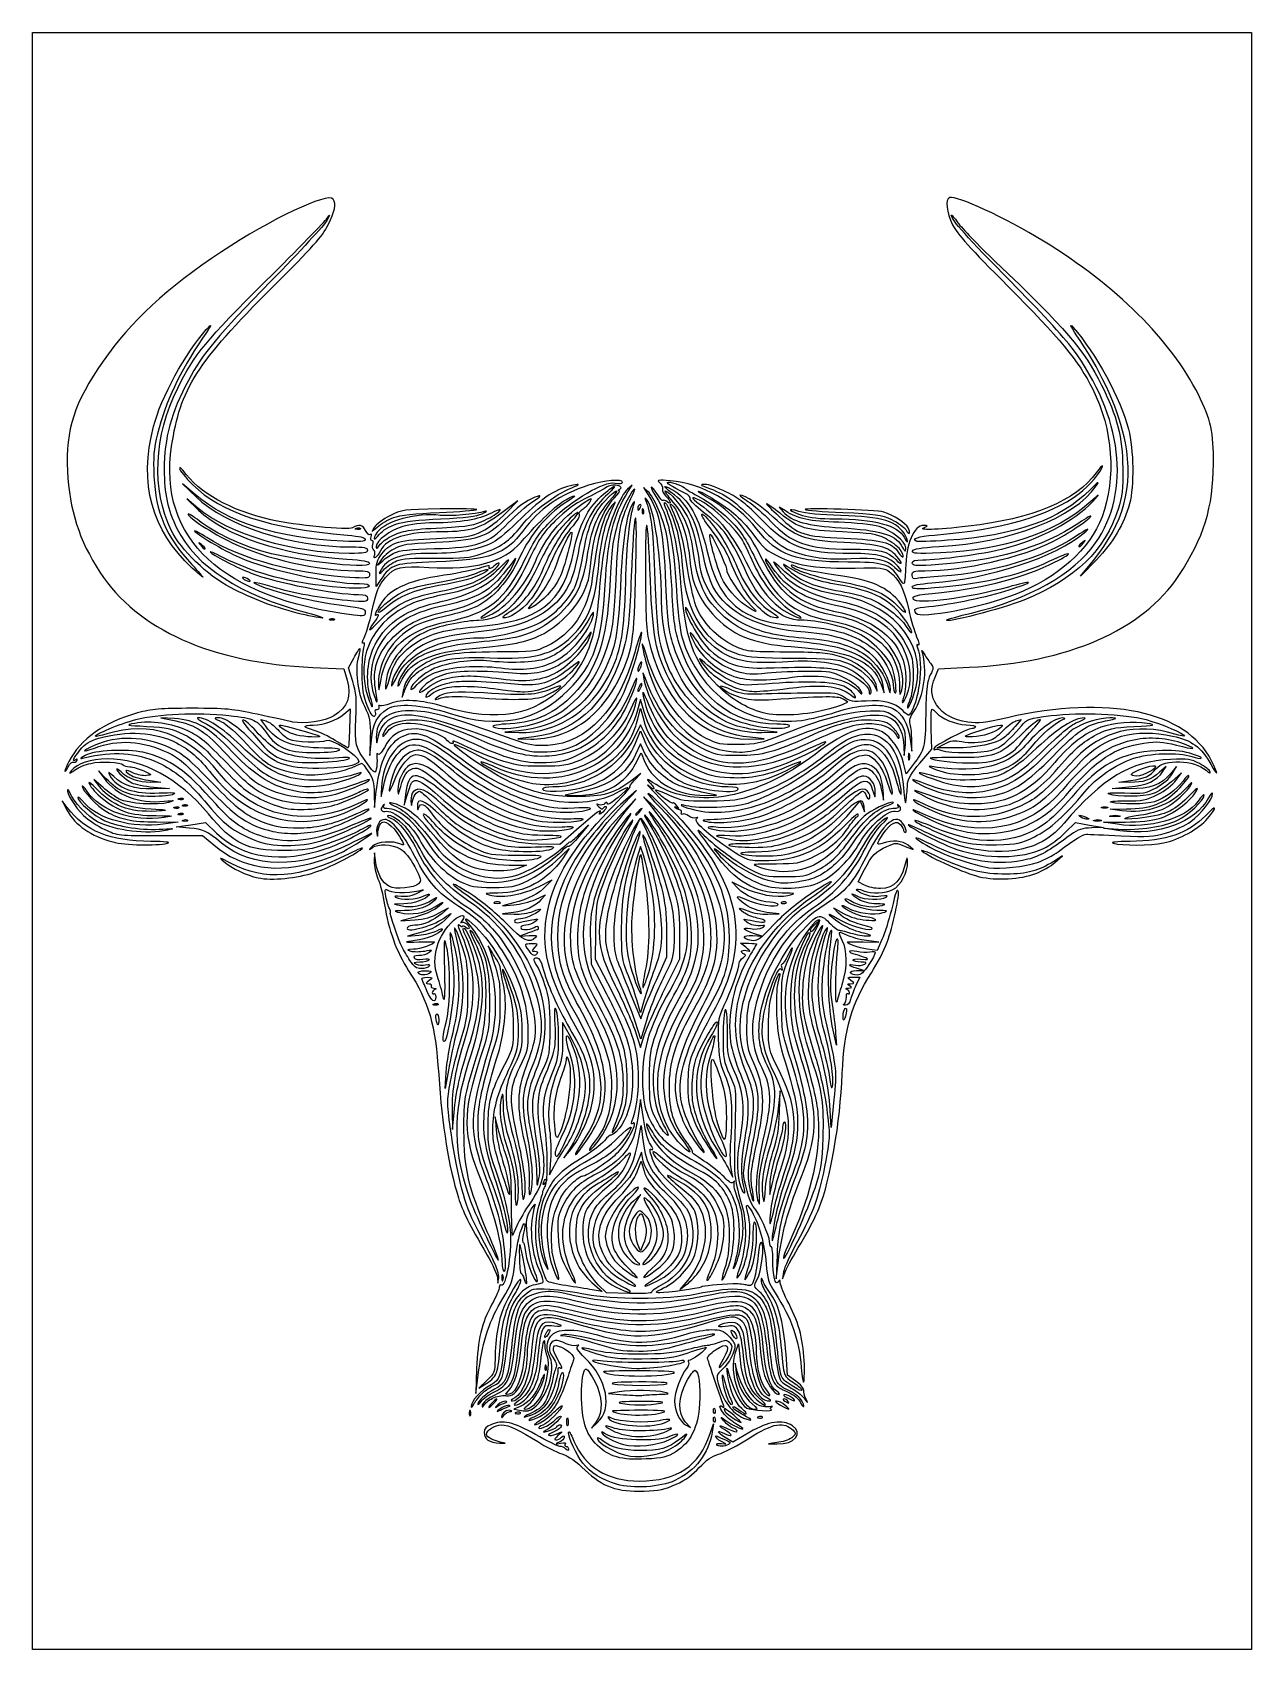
# Model space of a CAD drawing. Extents: x 0 to 149, y 0 to 198.
import ezdxf

# ---------------------------------------------------------------- set-up
doc = ezdxf.new("R2010")
doc.units = 0
doc.layers.get('0').update_dxf_attribs({"linetype": 'CONTINUOUS'})

msp = doc.modelspace()

# ---------------------------------------------------------------- linework, layer by layer
at = {"color": 7}
for points in [[(0.000001, 98.954167), (0.000001, 197.908333), (74.6125, 197.908333), (149.225, 197.908333), (149.225, 98.954167), (149.225, 0), (74.6125, 0), (0.000001, 0)], [(74.448871, 139.846034)], [(74.793229, 139.485026)], [(39.637891, 137.234917)], [(44.189166, 138.524335)], [(44.503774, 137.733487)], [(107.181034, 137.272443)], [(21.166667, 134.772813)], [(43.872171, 136.226415)], [(106.198739, 134.611102)], [(106.874257, 136.292947)], [(106.891667, 134.840112)], [(128.62125, 135.400521)], [(44.317708, 134.216349)], [(44.561943, 133.226257)], [(105.812328, 133.782017)], [(19.571452, 132.360636)], [(26.458333, 130.96875)], [(105.941955, 132.591995)], [(32.411458, 126.852894)], [(42.333333, 126.950105)], [(45.239093, 128.034505)], [(61.565219, 128.392473)], [(87.709375, 127.489617)], [(93.397917, 126.719679)], [(106.564882, 127.587055)], [(36.462891, 126.122417)], [(90.355208, 126.394549)], [(106.868021, 125.941169)], [(111.91875, 126.023717)], [(74.589844, 120.782292)], [(43.901619, 119.529908)], [(46.320337, 118.811416)], [(49.352232, 119.571728)], [(50.403125, 118.767725)], [(41.995135, 117.607292)], [(50.769398, 117.733781)], [(74.604396, 118.136458)], [(100.560124, 116.911345)], [(101.272843, 117.541146)], [(102.658333, 117.333501)], [(107.03746, 116.805043)], [(41.362016, 116.615104)], [(53.945134, 116.530805)], [(107.85598, 116.750507)], [(60.624262, 113.093566)], [(89.429167, 114.645093)], [(92.604167, 112.977083)], [(32.35194, 111.911061)], [(37.064897, 111.261784)], [(63.04878, 112.714953)], [(64.348537, 111.914051)], [(106.770398, 112.349918)], [(115.991008, 112.483167)], [(38.629167, 108.97017)], [(66.509911, 110.700489)], [(67.009433, 109.613147)], [(89.849455, 109.014321)], [(107.331478, 109.603646)], [(118.388265, 109.02628)], [(91.142196, 108.053338)], [(117.871875, 107.469257)], [(134.527745, 107.135411)], [(37.122783, 106.084833)], [(65.405206, 106.124833)], [(67.200587, 105.451894)], [(69.525719, 104.914068)], [(116.912903, 105.827084)], [(17.412891, 103.103667)], [(17.942058, 104.162)], [(18.471225, 103.36825)], [(36.565623, 104.54246)], [(37.386705, 103.479187)], [(89.025233, 103.405178)], [(117.709246, 104.526268)], [(119.207169, 103.325872)], [(130.902604, 103.098145)], [(17.942058, 102.309917)], [(18.471225, 101.516167)], [(67.398889, 101.576206)], [(68.215939, 102.84464)], [(74.381667, 102.592187)], [(88.9, 101.920604)], [(128.322917, 101.864583)], [(129.981598, 101.518757)], [(131.964023, 102.051707)], [(35.36015, 98.984506)], [(35.71875, 100.326743)], [(64.622447, 99.42318)], [(66.145833, 100.566789)], [(89.499593, 99.33091)], [(89.907883, 100.832788)], [(120.562095, 100.438204)], [(122.639624, 99.466175)], [(16.536459, 98.677807)], [(92.456971, 98.808458)], [(93.436191, 97.624641)], [(138.430206, 98.718344)], [(34.590307, 95.130168)], [(35.007301, 96.48245)], [(123.03125, 96.332244)], [(96.440625, 93.938749)], [(122.813995, 94.976352)], [(57.216146, 91.456478)], [(92.267926, 91.441095)], [(95.25, 88.065242)], [(60.752302, 85.5834)], [(47.228125, 82.814583)], [(76.374903, 81.940564)], [(100.144792, 82.814586)], [(48.286458, 80.623937)], [(74.351317, 81.08587)], [(77.334936, 80.697917)], [(49.162891, 79.026583)], [(99.21875, 77.595497)], [(99.377093, 79.048322)], [(49.412327, 77.126042)], [(97.85183, 71.172917)], [(72.256216, 65.600845)], [(63.927326, 64.188142)], [(83.891051, 64.359896)], [(61.669385, 62.609368)], [(65.286853, 61.535747)], [(67.779167, 62.243229)], [(69.240519, 62.243229)], [(81.763227, 61.714062)], [(64.029167, 60.817003)], [(84.352987, 60.920312)], [(90.639313, 60.895039)], [(91.485328, 60.457292)], [(61.200025, 58.065202)], [(59.453727, 57.282292)], [(62.590968, 57.227557)], [(88.119646, 56.285619)], [(88.949641, 56.290091)], [(92.185564, 55.790904)], [(57.950497, 53.021402)], [(92.205392, 52.320836)], [(94.042312, 49.715579)], [(56.302809, 47.860469)], [(75.287627, 49.402783)], [(75.804088, 47.823437)], [(86.678, 49.175379)], [(57.589812, 45.839062)], [(60.217664, 46.999715)], [(64.143205, 46.59154)], [(72.819562, 46.823032)], [(74.183044, 47.298322)], [(76.242558, 46.379387)], [(81.640442, 46.374447)], [(83.750108, 47.164416)], [(85.255724, 46.97897)], [(87.881973, 46.368229)], [(73.81875, 44.547131)], [(62.710301, 38.247868)], [(85.771942, 38.387737)], [(78.465273, 37.084582)], [(56.850529, 33.998958)], [(62.886979, 34.710026)], [(77.437626, 34.680321)], [(78.448958, 33.846794)], [(94.481864, 34.85094)], [(77.655208, 32.54375)], [(54.87103, 31.180437)], [(56.488542, 30.1625)], [(56.517791, 30.853232)], [(57.69342, 30.135057)], [(58.208333, 29.708986)], [(76.729167, 31.248525)], [(76.861458, 30.147313)], [(85.034295, 30.84948)], [(92.111835, 29.906725)], [(92.471875, 30.427083)], [(92.985466, 30.815545)], [(94.0729, 30.575861)], [(53.626562, 29.153776)], [(58.419918, 29.125056)], [(59.724176, 28.999426)], [(62.309375, 28.651533)], [(65.403651, 27.913542)], [(77.258333, 29.052136)], [(77.361174, 27.758633)], [(83.364649, 29.258506)], [(83.364649, 28.200173)], [(85.835228, 28.680862)], [(86.981771, 28.724693)], [(89.35751, 28.470259)], [(77.655208, 26.752148)], [(77.868597, 24.451014)], [(83.764247, 25.097195)], [(71.50925, 20.234137)], [(78.793044, 20.233084)]]:
    msp.add_lwpolyline(points, close=True, dxfattribs=at)
for points in [[(19.957305, 141.320385), (18.388542, 142.666551), (20.031147, 141.067981)], [(20.240626, 139.700357), (18.917709, 140.812478), (20.335241, 139.453279)], [(57.94375, 139.06209), (59.398958, 140.563804), (57.460745, 139.107307)], [(72.895526, 141.684375), (73.401105, 142.478125), (72.850949, 142.005566)], [(75.326372, 141.736532), (74.777039, 142.213542), (75.30298, 141.419792)], [(92.159788, 139.340571), (91.413542, 139.811522), (91.895427, 139.25106)], [(42.68969, 133.366097), (42.257022, 132.688542), (42.89049, 133.252906)], [(130.228218, 133.368661), (128.292146, 131.365625), (129.853608, 133.275298)], [(42.664062, 130.971441), (42.06875, 130.096744), (42.06875, 131.632254)], [(39.208435, 118.477668), (38.678133, 120.141791), (39.337729, 121.321938)], [(34.334328, 120.202984), (38.109282, 120.038056), (38.519838, 118.625789)], [(110.476006, 119.016497), (110.885343, 120.039532), (114.643194, 120.208156)], [(45.392845, 117.342708), (45.240586, 116.548958), (45.544475, 117.342708)], [(103.88088, 118.103446), (104.270104, 117.078125), (104.120379, 117.997592)], [(38.108758, 114.480261), (38.897822, 115.144217), (38.829639, 112.737982)], [(74.878586, 114.762007), (74.415994, 116.257104), (73.967118, 114.683244)], [(74.113059, 113.911573), (74.432896, 115.181756), (74.736045, 114.013276)], [(17.380845, 113.9263), (15.742709, 114.028773), (17.549702, 113.648022)], [(28.564337, 112.992059), (27.966474, 113.83168), (28.601466, 113.648339)], [(75.208635, 111.60374), (74.424469, 113.172997), (73.719092, 111.734756)], [(120.37183, 113.645074), (121.019702, 113.839855), (120.286357, 112.968323)], [(41.360127, 111.654167), (41.322858, 109.405208), (41.512019, 111.291291)], [(59.53125, 112.438535), (57.811458, 112.258462), (59.569525, 112.220896)], [(61.35483, 111.685081), (59.398958, 111.458235), (61.024733, 111.42391)], [(73.812876, 110.92211), (74.437005, 112.42793), (75.043115, 110.93663)], [(75.008632, 109.594139), (74.429467, 110.841404), (73.821216, 109.542765)], [(87.709375, 111.435785), (89.561458, 111.464712), (87.841667, 111.644785)], [(89.296875, 112.236385), (91.148958, 112.253715), (89.164583, 112.467935), (89.164583, 112.46794)], [(107.423413, 111.433613), (107.616035, 109.934375), (107.624343, 111.257292)], [(108.628074, 108.498344), (110.099898, 110.197905), (110.017137, 112.646415)], [(112.98764, 110.342945), (110.728125, 110.354639), (111.660178, 110.847582), (111.660178, 110.847579)], [(73.822991, 108.394235), (74.497631, 109.744404), (74.978527, 108.581703)], [(106.67156, 110.538186), (106.716039, 109.405208), (106.823073, 110.4519)], [(9.010354, 106.600001), (8.098836, 107.553125), (8.774156, 106.627083)], [(73.703103, 106.397724), (74.480208, 107.226695), (73.240252, 106.293735)], [(107.81443, 108.324616), (106.939215, 107.17802), (106.625636, 108.485167)], [(138.332697, 107.420844), (138.746037, 108.082302), (137.966249, 107.371531)], [(139.485558, 107.156261), (140.030086, 108.082302), (139.290772, 107.189275)], [(139.946716, 106.362511), (140.621546, 107.288552), (139.410908, 106.199075)], [(8.649637, 105.517572), (7.541303, 106.494792), (8.232067, 105.56875)], [(14.181916, 106.390175), (15.742709, 106.162443), (14.47744, 106.13018)], [(14.816667, 105.556939), (16.801042, 105.384026), (14.742023, 105.344098)], [(41.838494, 104.760779), (41.872818, 103.055208), (42.09855, 105.039583)], [(67.210593, 105.004754), (65.219792, 104.556438), (66.693124, 104.53342)], [(72.474299, 103.565116), (73.951042, 105.13336), (72.628125, 104.005708)], [(82.302773, 104.531993), (83.740625, 104.553557), (81.888542, 104.948191)], [(134.276042, 105.346995), (132.159375, 105.378192), (134.195119, 105.572782)], [(134.324963, 106.132619), (132.953125, 106.167309), (134.414869, 106.355991)], [(4.278485, 103.055208), (3.665591, 103.848958), (4.279332, 102.695005)], [(45.670279, 104.642708), (45.515416, 103.319792), (45.873043, 104.544053)], [(72.569245, 102.512984), (73.85435, 104.113542), (72.218016, 102.39375)], [(75.778035, 103.452083), (74.784529, 104.378125), (75.514078, 103.452083)], [(100.63099, 103.055208), (101.298026, 103.848958), (101.578669, 103.1875), (101.85931, 102.526042), (101.795802, 103.184796)], [(15.179668, 101.281095), (17.859376, 101.264559), (16.007292, 101.00727)], [(19.182292, 100.535195), (17.594792, 100.673958), (19.384884, 100.945548), (21.174978, 101.217135), (22.535235, 99.919724)], [(66.967862, 99.824318), (68.054474, 100.938552), (66.931979, 99.556051)], [(73.694922, 100.144792), (74.401606, 101.732292), (75.029737, 100.498251)], [(126.413379, 99.974641), (127.661458, 101.212264), (129.38125, 100.90553), (131.101042, 100.598793), (129.645833, 100.561444)], [(132.820833, 100.995327), (131.101042, 101.2556), (133.802355, 101.273644)], [(133.33667, 102.647803), (131.894792, 102.856911), (133.897291, 102.889918)], [(15.646721, 99.615625), (20.842399, 99.615625), (22.192274, 98.477829)], [(66.916382, 100.592231), (64.554126, 98.526129), (61.92416, 98.580467)], [(133.084782, 100.216491), (131.101042, 100.509131), (132.918348, 100.400133)], [(42.045305, 96.285465), (41.874861, 97.498958), (41.839507, 96.458013)], [(64.019425, 96.464403), (65.718894, 98.028136), (64.87283, 96.788094)], [(74.787077, 97.23845), (74.4172, 98.292708), (73.988269, 96.864313)], [(106.826783, 98.297151), (107.817708, 97.898683), (107.193085, 98.426418)], [(125.153573, 96.317136), (126.073958, 97.126933), (125.015625, 96.463339)], [(58.340625, 96.004338), (60.457292, 95.994389), (59.398958, 95.602012)], [(101.851143, 93.537159), (101.070233, 93.940982), (101.835352, 95.455388)], [(62.040196, 93.405132), (63.6231, 94.216831), (62.862285, 93.422711)], [(86.365313, 93.158487), (85.592708, 93.967996), (86.915625, 93.309223)], [(45.450686, 91.254167), (44.317708, 91.227084), (45.24375, 91.003424)], [(58.872398, 91.377728), (57.546875, 91.030158), (58.935676, 91.143212)], [(61.561292, 91.803371), (62.798108, 92.350471), (62.289783, 91.788779)], [(46.838047, 89.634068), (45.111458, 89.165774), (46.808893, 89.297989)], [(49.719309, 90.107243), (50.932292, 90.78428), (50.138542, 90.094152)], [(58.869792, 90.205798), (57.546875, 90.032851), (58.944436, 89.995597)], [(90.015981, 89.993026), (91.413542, 90.027715), (89.890425, 90.222845)], [(95.820124, 88.792846), (96.390248, 89.296875), (95.921986, 88.569271)], [(98.669181, 90.112342), (98.039883, 90.782201), (99.283086, 90.08736)], [(47.228125, 87.661853), (45.905208, 87.312341), (47.280047, 87.430562)], [(60.721875, 87.699152), (59.663542, 87.300006), (60.785304, 87.379141)], [(70.949193, 80.522122), (68.923958, 84.447372), (68.948168, 87.798164)], [(76.374911, 81.940564), (77.645636, 84.798958), (77.643519, 87.841667)], [(77.334936, 80.697917), (79.242708, 84.534375), (79.233739, 87.709375)], [(88.169988, 87.392314), (89.296875, 87.325396), (88.370833, 87.604243)], [(56.104015, 85.592708), (55.787129, 86.121875), (55.972453, 85.592708)], [(68.304942, 86.743543), (68.403219, 83.872308), (70.287475, 80.234592)], [(87.325171, 85.942387), (86.676383, 86.469405), (87.6559, 86.44164)], [(101.665551, 86.607407), (103.584375, 86.563769), (102.102558, 86.766741)], [(103.982247, 86.900419), (103.39741, 85.5623), (102.167976, 85.724968)], [(46.214816, 84.335811), (46.214816, 84.335938)], [(100.85678, 83.103029), (101.732292, 83.126895), (100.872396, 83.37518)], [(100.467086, 82.285417), (101.287395, 82.285417), (100.799405, 81.275394)], [(73.174087, 80.333948), (74.449734, 77.191854), (74.776957, 78.137012)], [(74.885108, 79.507292), (74.425029, 77.919792), (73.976635, 79.507292)], [(65.391988, 75.868697), (64.890052, 76.728018), (64.899604, 74.54578)], [(73.722555, 75.827049), (74.431358, 73.698711), (74.929264, 75.280083)], [(75.026962, 76.567027), (74.46608, 74.685096), (73.766992, 76.870756)], [(98.311481, 75.406253), (98.402839, 73.951044), (98.004363, 75.803128)], [(50.917814, 70.908333), (50.543301, 68.659375), (50.647097, 70.64375)], [(74.783696, 64.983085), (74.436417, 67.336472), (74.101846, 65.032586)], [(91.431248, 65.748958), (91.503212, 68.394792), (91.283949, 66.278125)], [(98.103351, 67.336461), (97.772794, 63.896878), (97.580294, 66.675003)], [(51.365264, 65.88125), (51.401274, 63.632292), (51.607842, 65.748958)], [(56.921413, 64.02918), (56.639402, 65.219805), (56.754212, 63.605762)], [(74.056327, 61.789688), (74.528762, 64.123215), (74.683858, 62.687137)], [(63.424864, 59.944233), (63.298922, 58.108257), (63.862487, 59.183524)], [(65.608898, 61.047101), (65.043767, 60.192708), (65.724667, 60.986458)], [(74.712772, 60.012847), (74.546637, 60.891319), (73.925991, 59.351389)], [(74.003043, 58.452454), (74.500153, 59.785067), (74.863415, 58.554773)], [(85.254957, 58.7375), (85.710964, 57.811458), (85.51954, 58.869792)], [(73.948959, 54.901042), (74.449641, 55.694792), (73.571666, 54.901042)], [(90.243951, 56.919021), (90.264985, 55.694792), (90.61314, 57.282292)], [(59.287556, 51.858347), (58.74912, 50.667722), (58.693825, 51.858347)], [(74.765305, 49.609375), (74.412814, 48.815625), (74.115782, 49.560454)], [(91.14055, 48.286458), (91.046342, 45.376042), (91.300602, 47.625)], [(91.932662, 46.243605), (91.800476, 45.376044), (92.166604, 46.302086)], [(56.921437, 45.514739), (56.957468, 44.846875), (57.076983, 45.479219)], [(68.483096, 44.94471), (69.717708, 43.845946), (68.527083, 44.043351)], [(73.078181, 43.589392), (70.270672, 43.654813), (69.251822, 44.647726)], [(80.232779, 45.233513), (79.242708, 44.074641), (80.098233, 44.705722)], [(86.059182, 36.369696), (86.432422, 37.417507), (86.615773, 35.444737)], [(93.436025, 32.862999), (92.419305, 33.579112), (92.238007, 36.158268)], [(54.37532, 34.395833), (54.264687, 31.353125), (54.653701, 34.23086)], [(86.26221, 34.028327), (85.998653, 35.057302), (86.133419, 33.908542)], [(55.628646, 32.942149), (54.636458, 31.984304), (55.617515, 32.594756)], [(59.701832, 29.770546), (58.946375, 29.446048), (59.829541, 29.269415)], [(71.805157, 31.551562), (70.511458, 31.353125), (72.363542, 31.196394)], [(69.006553, 27.883078), (68.42769, 27.119792), (69.141819, 27.764018)], [(79.947913, 27.502054), (80.565625, 27.180267), (79.912858, 27.889697)], [(82.951159, 26.458333), (83.349068, 27.648958), (83.193266, 26.609527)], [(87.805858, 26.601997), (85.746273, 25.405297), (84.798297, 25.964616)], [(77.9053, 25.657511), (77.905181, 25.657511)], [(91.350446, 25.381707), (90.090625, 25.206121), (91.148958, 25.174668)]]:
    msp.add_lwpolyline(points, dxfattribs=at)
for points in [[(36.800729, 177.506215), (36.242104, 178.388354), (29.102838, 175.014655), (23.16765, 171.063825)], [(36.19714, 174.342388), (37.061447, 176.072022), (37.211355, 176.857787), (36.800729, 177.506215)], [(112.275877, 177.689066), (111.698257, 177.467414), (111.862656, 175.90139), (112.626809, 174.346219)], [(123.734401, 172.368798), (119.109884, 175.200122), (113.082594, 177.998634), (112.275877, 177.689066)], [(28.567999, 167.48125), (32.45376, 171.337552), (35.83609, 174.790365), (36.084288, 175.154167)], [(36.061004, 174.896309), (35.800004, 174.390685), (32.72568, 171.056935), (29.229174, 167.487976)], [(29.368978, 166.693358), (34.339366, 171.643268), (35.495622, 172.938528), (36.19714, 174.342388)], [(36.084288, 175.154167), (36.46433, 175.711223), (36.460655, 175.670525), (36.061004, 174.896309)], [(112.455277, 175.524594), (112.451229, 175.655568), (112.823871, 175.238849), (113.28337, 174.598553)], [(119.816216, 167.348958), (114.401481, 172.825461), (112.472483, 174.967956), (112.455277, 175.524594)], [(112.626809, 174.346219), (113.170367, 173.239994), (114.753213, 171.487521), (119.43983, 166.803078)], [(113.28337, 174.598553), (113.74287, 173.958256), (115.796698, 171.831971), (117.847433, 169.87348)], [(142.701208, 153.572551), (139.331896, 160.302514), (132.687057, 166.887599), (123.734401, 172.368798)], [(23.16765, 171.063825), (16.455552, 166.59584), (12.041675, 162.518881), (8.665504, 157.668656)], [(117.847433, 169.87348), (126.619302, 161.496171), (128.651839, 159.131085), (130.863009, 154.728384)], [(17.044295, 147.282649), (18.104869, 154.288622), (20.154782, 157.517121), (29.368978, 166.693358)], [(17.78719, 154.384375), (19.83059, 158.48185), (21.306373, 160.274677), (28.567999, 167.48125)], [(29.229174, 167.487976), (22.632628, 160.754732), (20.892821, 158.664841), (19.091514, 155.310417)], [(119.43983, 166.803078), (125.6811, 160.5647), (128.026327, 157.716045), (129.772749, 154.252083)], [(127.297685, 159.208719), (126.348228, 160.484391), (122.981567, 164.1475), (119.816216, 167.348958)], [(21.289138, 161.528125), (22.082028, 162.398207), (21.998941, 162.209954), (20.822029, 160.469792)], [(128.221835, 160.205208), (127.12128, 161.843432), (126.801428, 162.447997), (127.38195, 161.792708)], [(14.826637, 149.661137), (15.720743, 153.157539), (18.779337, 158.773984), (21.289138, 161.528125)], [(20.822029, 160.469792), (17.965246, 156.245803), (16.333722, 152.771435), (15.335084, 148.78522)], [(127.38195, 161.792708), (130.131288, 158.689283), (133.20249, 153.03758), (134.147526, 149.342533)], [(130.118977, 135.422778), (134.518384, 141.717292), (133.41926, 150.983881), (127.297685, 159.208719)], [(133.769346, 147.68037), (133.021779, 151.556958), (131.06736, 155.969531), (128.221835, 160.205208)], [(8.665504, 157.668656), (5.105189, 152.55389), (4.067411, 149.352786), (4.307822, 144.227047)], [(16.99172, 136.999096), (14.570319, 141.909088), (14.873831, 148.542439), (17.78719, 154.384375)], [(19.091514, 155.310417), (16.983486, 151.384812), (16.138322, 148.264705), (16.142725, 144.42431)], [(130.863009, 154.728384), (132.752126, 150.966929), (133.422059, 148.34357), (133.450854, 144.594792)], [(129.772749, 154.252083), (132.235467, 149.367378), (132.677596, 143.343424), (130.918527, 138.641026)], [(144.55322, 145.123958), (144.576953, 148.994514), (144.252746, 150.47346), (142.701208, 153.572551)], [(19.571452, 132.360636), (14.573822, 137.038469), (13.034254, 142.65203), (14.826637, 149.661137)], [(15.335084, 148.78522), (14.851714, 146.855773), (14.776522, 145.977591), (14.886539, 143.546613)], [(134.147526, 149.342533), (134.788794, 146.835191), (134.853445, 142.386378), (134.279928, 140.231167)], [(39.356771, 126.5936), (23.272068, 128.590167), (15.32948, 135.954863), (17.044295, 147.282649)], [(129.853608, 133.275298), (133.56314, 137.812068), (134.797025, 142.351239), (133.769346, 147.68037)], [(18.000081, 144.523746), (17.995451, 144.339151), (18.736827, 143.442957), (19.647575, 142.532208)], [(18.399004, 144.330208), (18.179461, 144.627703), (18.004812, 144.712436), (18.000081, 144.523746)], [(128.11075, 141.46485), (129.301192, 142.332414), (130.96875, 144.289404), (130.96875, 144.818904)], [(130.96875, 144.818904), (130.96875, 144.957591), (130.625294, 144.596935), (130.205514, 144.017447)], [(133.450854, 144.594792), (133.470645, 142.016893), (133.366034, 141.071481), (132.894549, 139.567708)], [(140.320551, 131.447275), (143.362209, 136.050912), (144.520547, 139.793755), (144.55322, 145.123958)], [(4.307822, 144.227047), (4.530678, 139.47553), (5.717742, 135.765429), (8.2685, 131.848156)], [(14.886539, 143.546613), (15.084637, 139.169346), (16.361387, 136.199393), (19.504441, 132.804516)], [(16.142725, 144.42431), (16.146244, 141.359197), (16.530879, 139.576138), (17.701491, 137.198455)], [(29.180708, 138.267308), (24.154424, 139.43298), (20.493962, 141.491377), (18.399004, 144.330208)], [(19.647575, 142.532208), (23.054544, 139.12524), (29.033695, 137.179293), (38.563021, 136.376074)], [(66.206661, 142.494159), (64.305236, 142.192589), (62.343403, 140.944772), (59.861932, 138.458609)], [(63.616245, 138.261765), (66.104966, 140.751719), (69.973357, 143.010022), (71.317792, 142.757805)], [(66.013542, 142.18317), (67.036701, 142.616489), (67.04312, 142.626823), (66.206661, 142.494159)], [(72.23125, 142.819636), (72.23125, 143.293386), (70.0678, 143.115972), (68.070849, 142.478466)], [(71.566916, 142.455204), (71.082628, 142.576754), (70.626817, 142.48502), (70.152712, 142.170594)], [(71.317792, 142.757805), (71.820193, 142.663553), (72.23125, 142.691377), (72.23125, 142.819636)], [(78.052083, 143.040328), (76.603027, 143.154887), (76.398781, 143.121338), (76.754659, 142.827208)], [(76.754659, 142.827208), (76.986963, 142.635213), (77.147481, 142.27764), (77.111368, 142.032601)], [(78.2422, 141.57561), (77.099586, 142.403317), (77.108971, 142.576463), (78.263657, 141.971533)], [(79.927148, 141.496473), (78.100957, 142.407016), (77.422121, 142.850481), (77.836419, 142.862292)], [(77.836419, 142.862292), (78.376722, 142.877691), (79.708081, 142.391268), (79.89878, 142.108788)], [(88.676655, 137.103054), (86.064095, 140.415817), (81.913965, 142.735012), (78.052083, 143.040328)], [(82.316013, 142.591774), (81.684349, 142.574761), (81.706029, 142.542895), (82.564467, 142.226641)], [(84.961846, 141.646571), (83.88727, 142.176685), (82.696645, 142.602027), (82.316013, 142.591774)], [(130.205514, 144.017447), (127.725596, 140.594016), (122.441634, 138.386936), (114.518432, 137.465041)], [(130.212999, 142.425285), (130.638778, 143.042248), (130.443743, 142.91872), (129.493936, 141.969858)], [(38.033854, 135.647263), (29.915355, 136.038381), (23.920033, 137.919947), (19.957305, 141.320385)], [(20.031147, 141.067981), (23.657765, 137.538582), (31.720909, 134.9375), (39.035138, 134.9375)], [(61.481068, 141.009777), (60.421329, 140.606865), (59.275329, 139.748924), (57.756907, 138.221717)], [(59.795833, 135.494297), (62.018061, 138.060065), (64.160879, 140.094856), (65.287499, 140.709116)], [(59.900696, 137.572155), (61.367011, 139.386987), (63.871001, 141.275787), (66.013542, 142.18317)], [(68.070849, 142.478466), (64.587004, 141.366282), (62.027438, 139.584536), (60.030646, 136.881576)], [(61.092292, 140.375354), (62.350306, 141.207868), (62.456081, 141.380477), (61.481068, 141.009777)], [(67.634469, 140.830258), (66.396272, 140.233598), (65.236863, 139.374936), (64.001875, 138.139951)], [(65.287499, 140.709116), (66.816473, 141.542751), (66.704617, 141.266868), (65.0948, 140.233852)], [(66.283536, 134.463806), (66.89508, 137.502223), (67.969754, 139.652343), (69.617209, 141.133547)], [(70.146376, 141.133547), (68.400811, 139.564134), (67.350312, 137.372101), (66.791261, 134.132563)], [(67.38675, 133.855616), (67.931808, 137.275059), (68.627424, 139.017915), (70.057248, 140.546513)], [(68.285955, 140.537576), (68.125282, 140.237356), (67.726854, 139.80473), (67.400556, 139.576183)], [(67.428105, 140.285803), (68.391172, 140.953786), (68.530605, 140.994707), (68.285955, 140.537576)], [(70.152712, 142.170594), (69.767939, 141.915412), (68.634729, 141.31226), (67.634469, 140.830258)], [(68.400742, 133.35), (68.713488, 136.619083), (69.744855, 139.369334), (71.253342, 140.956771)], [(69.617209, 141.133547), (70.358804, 141.800305), (71.084628, 142.345833), (71.230149, 142.345833)], [(70.057248, 140.546513), (71.64237, 142.241135), (72.080379, 142.182882), (70.550199, 140.480952)], [(70.109196, 130.307292), (70.421672, 136.068102), (71.110983, 138.882686), (72.895526, 141.684375)], [(72.850949, 142.005566), (71.967204, 141.246466), (70.640305, 138.043044), (70.11448, 135.399132)], [(71.230149, 142.345833), (71.37567, 142.345833), (70.887971, 141.800305), (70.146376, 141.133547)], [(70.94963, 139.567708), (71.46159, 140.625772), (71.461588, 140.625888), (70.935395, 140.019881)], [(71.253342, 140.956771), (71.702763, 141.429714), (71.957819, 141.81849), (71.820132, 141.820717)], [(71.435068, 130.96875), (71.687976, 136.640671), (71.971212, 138.246969), (73.132013, 140.592524)], [(71.925662, 142.05031), (72.187112, 142.216008), (72.091931, 142.323434), (71.566916, 142.455204)], [(71.820132, 141.820717), (71.682446, 141.822834), (71.729933, 141.926262), (71.925662, 142.05031)], [(73.727204, 141.996409), (73.507685, 142.215926), (72.13646, 139.560795), (71.721464, 138.112653)], [(73.132013, 140.592524), (73.496006, 141.328021), (73.763841, 141.959769), (73.727204, 141.996409)], [(73.899847, 134.408333), (74.021159, 141.214419), (73.589756, 139.034755), (73.297632, 131.365625)], [(73.681847, 140.361458), (73.775671, 140.6525), (73.65941, 140.557388), (73.423497, 140.150099)], [(75.248188, 140.674751), (74.915268, 141.102218), (74.905502, 141.067663), (75.159642, 140.361458)], [(76.993528, 128.510199), (76.992999, 133.50839), (76.126681, 139.546772), (75.248188, 140.674751)], [(75.30298, 141.419792), (76.770973, 139.204308), (77.234142, 136.897502), (77.507626, 130.439583)], [(77.645085, 136.308534), (77.173931, 138.548332), (76.098366, 141.066179), (75.326372, 141.736532)], [(75.753124, 142.251737), (75.686063, 142.184673), (75.933139, 141.672395), (76.302182, 141.113341)], [(76.464583, 141.419792), (76.140344, 141.944423), (75.820188, 142.318798), (75.753124, 142.251737)], [(76.302182, 141.113341), (77.789656, 138.859998), (78.49494, 135.673669), (78.830739, 129.689857)], [(77.198024, 140.609828), (77.118871, 140.530678), (76.788822, 140.89516), (76.464583, 141.419792)], [(77.111368, 142.032601), (77.075255, 141.787563), (77.272142, 141.382155), (77.548896, 141.131697)], [(77.674039, 139.298868), (77.086431, 140.705213), (77.342902, 140.769411), (78.010456, 139.383079)], [(77.69701, 140.459058), (77.501721, 140.621134), (77.277177, 140.688981), (77.198024, 140.609828)], [(78.142129, 140.770255), (77.622175, 141.345782), (77.315822, 141.816667), (77.461343, 141.816667)], [(77.461343, 141.816667), (77.863398, 141.816667), (79.54999, 139.854535), (80.137019, 138.703865)], [(77.548896, 141.131697), (78.116369, 140.618141), (78.253008, 139.997622), (77.69701, 140.459058)], [(80.971742, 133.879167), (80.547752, 137.140357), (79.819722, 138.913359), (78.142129, 140.770255)], [(82.043926, 134.236243), (81.270374, 138.143036), (80.243151, 140.12613), (78.2422, 141.57561)], [(78.263657, 141.971533), (80.247458, 140.932239), (81.667935, 138.467274), (82.545841, 134.540625)], [(79.89878, 142.108788), (79.974501, 141.99662), (80.810362, 141.498053), (81.756247, 141.000861)], [(80.506168, 140.841746), (80.564151, 141.014151), (80.303592, 141.308778), (79.927148, 141.496473)], [(82.179951, 140.359725), (80.620759, 141.273474), (80.327302, 141.087136), (81.760909, 140.093644)], [(82.152636, 139.151529), (81.189094, 139.908746), (80.448184, 140.669343), (80.506168, 140.841746)], [(81.491667, 141.734889), (81.491667, 142.00809), (84.58413, 140.116245), (85.816977, 139.088839)], [(82.963314, 140.772049), (82.153908, 141.22885), (81.491667, 141.662129), (81.491667, 141.734889)], [(81.756247, 141.000861), (82.736769, 140.485463), (84.229808, 139.347027), (85.22956, 138.352477)], [(82.564467, 142.226641), (84.849507, 141.384816), (86.002569, 140.556295), (88.635417, 137.864413)], [(89.168335, 133.764226), (87.546947, 137.026846), (85.496797, 139.342241), (82.963314, 140.772049)], [(89.18892, 138.343783), (87.427205, 140.156374), (86.475948, 140.899629), (84.961846, 141.646571)], [(86.595437, 141.282473), (86.480499, 141.279721), (86.92224, 140.93507), (87.577083, 140.51661)], [(90.66448, 138.600093), (89.152973, 140.006245), (87.19511, 141.296898), (86.595437, 141.282473)], [(87.577083, 140.51661), (88.231927, 140.09815), (89.502258, 138.987435), (90.400042, 138.048354)], [(110.395909, 136.386657), (118.752191, 137.081316), (124.263793, 138.661288), (128.11075, 141.46485)], [(110.975465, 134.989255), (119.839015, 135.512937), (127.481274, 138.466957), (130.212999, 142.425285)], [(129.493936, 141.969858), (125.766753, 138.246374), (120.291775, 136.298546), (112.002112, 135.746807)], [(129.778125, 140.511826), (130.761147, 141.574501), (130.726886, 141.558272), (129.296671, 140.283724)], [(20.439063, 138.109084), (19.675079, 138.688577), (19.051808, 139.075239), (19.05402, 138.968334)], [(19.05402, 138.968334), (19.062883, 138.540114), (21.978176, 136.642583), (24.473959, 135.440563)], [(38.803527, 134.14375), (31.957732, 134.14375), (24.026215, 136.517965), (20.240626, 139.700357)], [(20.335241, 139.453279), (23.678809, 136.247307), (30.584264, 133.963235), (38.475859, 133.453031)], [(43.754612, 138.748831), (42.917438, 138.326088), (42.053095, 137.682552), (41.833848, 137.31875)], [(49.920223, 138.802637), (47.060212, 139.138776), (43.171155, 138.094323), (42.218525, 136.734254)], [(49.911394, 139.585568), (45.384892, 139.519041), (45.241223, 139.499517), (43.754612, 138.748831)], [(44.189166, 138.524335), (44.994118, 138.817585), (46.802821, 139.020232), (49.809927, 139.154088)], [(56.18144, 139.084031), (54.592956, 138.279087), (52.3845, 137.903445), (49.113318, 137.881797)], [(49.809927, 139.154088), (52.248565, 139.262638), (54.311815, 139.419454), (54.394928, 139.502568)], [(54.394928, 139.502568), (54.478042, 139.585681), (52.460451, 139.623033), (49.911394, 139.585568)], [(55.45808, 139.300625), (54.134689, 138.924279), (51.160691, 138.656846), (49.920223, 138.802637)], [(49.986068, 138.372202), (52.979497, 138.507766), (54.360707, 138.679843), (55.033333, 139.001011)], [(57.460745, 139.107307), (54.981083, 137.243931), (53.572754, 136.789583), (50.276564, 136.789583)], [(55.033333, 139.001011), (55.542656, 139.244205), (55.733791, 139.379031), (55.45808, 139.300625)], [(55.03913, 136.849821), (55.836307, 137.240626), (57.143385, 138.236148), (57.94375, 139.06209)], [(55.379223, 138.208258), (56.17754, 138.598839), (56.990115, 139.110474), (57.184941, 139.345225)], [(57.184941, 139.345225), (57.421923, 139.630772), (57.089765, 139.544317), (56.18144, 139.084031)], [(58.248021, 137.870208), (59.215734, 138.853204), (60.495656, 139.980519), (61.092292, 140.375354)], [(65.0948, 140.233852), (62.932606, 138.846375), (61.021357, 136.552284), (59.674876, 133.728262)], [(61.566115, 133.158804), (62.701125, 135.952079), (64.721608, 138.408577), (67.428105, 140.285803)], [(65.88212, 137.918402), (67.508353, 139.7659), (66.718937, 139.442507), (64.957018, 137.539426)], [(66.873437, 139.033446), (67.055579, 138.683193), (66.848434, 138.304042), (65.837025, 137.136404)], [(67.400556, 139.576183), (67.074262, 139.347636), (66.837057, 139.103404), (66.873437, 139.033446)], [(70.550199, 140.480952), (69.09404, 138.861353), (68.360658, 137.000477), (67.857465, 133.648453)], [(70.935395, 140.019881), (69.853495, 138.773876), (69.219736, 136.429541), (68.524308, 131.101042)], [(69.315968, 132.691698), (69.586054, 135.711798), (70.070504, 137.750828), (70.94963, 139.567708)], [(73.423497, 140.150099), (72.696895, 138.89568), (72.21292, 135.56384), (71.971691, 130.155408)], [(72.613753, 130.627101), (72.746248, 135.306586), (73.104314, 138.569912), (73.681847, 140.361458)], [(74.344887, 140.095002), (74.201033, 140.006096), (74.083333, 139.821317), (74.083333, 139.684384)], [(74.083333, 139.684384), (74.083333, 139.3038), (74.272979, 139.387665), (74.448871, 139.846034)], [(74.448871, 139.846034), (74.539224, 140.081492), (74.494869, 140.187696), (74.344887, 140.095002)], [(74.633389, 139.325173), (74.621906, 139.04626), (74.684435, 138.889989), (74.772353, 138.977907)], [(74.79324, 139.485026), (74.708779, 139.696092), (74.646084, 139.633399), (74.633389, 139.325173)], [(74.772353, 138.977907), (74.860272, 139.065828), (74.86967, 139.294031), (74.793229, 139.485026)], [(75.647592, 130.836458), (75.310796, 139.460967), (75.00234, 139.905944), (75.040128, 131.71278)], [(75.159642, 140.361458), (75.780752, 138.635518), (75.964955, 136.938591), (76.1936, 130.836458)], [(79.37986, 130.516148), (79.089914, 134.343677), (78.521372, 137.270913), (77.674039, 139.298868)], [(78.010456, 139.383079), (78.823823, 137.693934), (79.338657, 135.445426), (79.534292, 132.727806)], [(78.124457, 139.94184), (78.028173, 140.163799), (78.074504, 140.246539), (78.238366, 140.145267)], [(80.11618, 132.820833), (79.66392, 135.940863), (79.307857, 137.21389), (78.124457, 139.94184)], [(78.238366, 140.145267), (78.71686, 139.849542), (79.83124, 137.229469), (80.119358, 135.722778)], [(80.137019, 138.703865), (80.757403, 137.487811), (81.375753, 135.116057), (81.617624, 133.024819)], [(83.199131, 136.925412), (81.718044, 138.784031), (81.444259, 139.768778), (82.86909, 138.1125)], [(81.760909, 140.093644), (83.938726, 138.584419), (85.826534, 136.220988), (87.380773, 133.057895)], [(87.54124, 131.497917), (85.340219, 136.242986), (84.704222, 137.146313), (82.152636, 139.151529)], [(87.09129, 135.452974), (86.500176, 136.677969), (83.716008, 139.459536), (82.179951, 140.359725)], [(85.816977, 139.088839), (86.522409, 138.500961), (87.587225, 137.356178), (88.183231, 136.544881)], [(89.855061, 140.229167), (89.773681, 140.229167), (90.469432, 139.51997), (91.401172, 138.653173)], [(91.502032, 139.052173), (90.677577, 139.699518), (89.936439, 140.229167), (89.855061, 140.229167)], [(99.351042, 135.473477), (94.546587, 135.716264), (93.270753, 136.175485), (90.66448, 138.600093)], [(91.401172, 138.653173), (93.816628, 136.40608), (94.358349, 136.22582), (99.351042, 136.007792)], [(99.131538, 136.77873), (94.585581, 136.979514), (93.870298, 137.192655), (91.502032, 139.052173)], [(91.895427, 139.25106), (92.923781, 138.055027), (94.856088, 137.519243), (99.018786, 137.275917)], [(98.689583, 137.956221), (95.094721, 138.073728), (93.697946, 138.369852), (92.159788, 139.340571)], [(93.822282, 139.271653), (92.181463, 139.778084), (92.569154, 139.366834), (94.26706, 138.799848)], [(98.954167, 138.785277), (96.512899, 138.84035), (94.646604, 139.017227), (93.822282, 139.271653)], [(94.26706, 138.799848), (95.094515, 138.523533), (96.469327, 138.37639), (98.23581, 138.375086)], [(104.189075, 139.20956), (103.300459, 139.487362), (94.308263, 139.759793), (94.566981, 139.501076)], [(94.566981, 139.501076), (94.645493, 139.422563), (96.731436, 139.26756), (99.202409, 139.156623)], [(106.874257, 136.292947), (105.924559, 138.067471), (104.005663, 138.671319), (98.954167, 138.785277)], [(99.202409, 139.156623), (103.180496, 138.978024), (103.860404, 138.879236), (105.138379, 138.29416)], [(107.181034, 137.272443), (106.846558, 137.897415), (105.408897, 138.828219), (104.189075, 139.20956)], [(129.296671, 140.283724), (125.25692, 136.683671), (118.859893, 134.543043), (111.155387, 134.21314)], [(118.666167, 134.673054), (123.265499, 135.849365), (127.545497, 138.098289), (129.778125, 140.511826)], [(130.918527, 138.641026), (129.421379, 134.638796), (125.592321, 131.214159), (120.269098, 129.116373)], [(132.894549, 139.567708), (131.323188, 134.555944), (127.62379, 130.991475), (121.331024, 128.42594)], [(124.955088, 135.633971), (126.571314, 136.451398), (129.26608, 138.241262), (129.534542, 138.675644)], [(129.534542, 138.675644), (129.636901, 138.841266), (128.982428, 138.475455), (128.080154, 137.862736)], [(134.279928, 140.231167), (133.621124, 137.755453), (132.291315, 135.503116), (130.228218, 133.368661)], [(24.264835, 129.962624), (21.448602, 131.422796), (18.184258, 134.580929), (16.99172, 136.999096)], [(17.701491, 137.198455), (19.991828, 132.546445), (25.439209, 129.027433), (33.666777, 126.884874)], [(21.365105, 136.073327), (20.52836, 136.609175), (19.843751, 136.98714), (19.843751, 136.913252)], [(19.843751, 136.913252), (19.843751, 136.633238), (23.494506, 134.471622), (25.319954, 133.670789)], [(27.559648, 134.573817), (24.919435, 135.430046), (22.173976, 136.793129), (20.439063, 138.109084)], [(39.200259, 137.283531), (38.650807, 136.940391), (32.150034, 137.578674), (29.180708, 138.267308)], [(40.790196, 136.930172), (40.467153, 137.639174), (39.952784, 137.75349), (39.200259, 137.283531)], [(39.797744, 137.075066), (39.489518, 137.087766), (39.426825, 137.150456), (39.637891, 137.234917)], [(39.637891, 137.234906), (39.828885, 137.311336), (40.057089, 137.301938), (40.14501, 137.214031)], [(40.14501, 137.214031), (40.232928, 137.126112), (40.076657, 137.063578), (39.797744, 137.075066)], [(41.358653, 136.444408), (41.209682, 136.352338), (40.953875, 136.570932), (40.790196, 136.930172)], [(41.833848, 137.31875), (41.435737, 136.65816), (41.43624, 136.658234), (42.218753, 137.374617)], [(42.218525, 136.734254), (41.557601, 135.790654), (41.739376, 135.613651), (42.473436, 136.48603)], [(45.344186, 137.453164), (43.824546, 137.011394), (42.06875, 135.687536), (42.06875, 134.983511)], [(42.218753, 137.374617), (42.649698, 137.769148), (43.536386, 138.286519), (44.189166, 138.524335)], [(42.473436, 136.48603), (42.869713, 136.956977), (43.69788, 137.465811), (44.503774, 137.733487)], [(50.276564, 136.789583), (45.840968, 136.789583), (43.393027, 136.046191), (42.612702, 134.462221)], [(43.872171, 136.226415), (45.313044, 136.947929), (46.031931, 137.069872), (50.166439, 137.294112)], [(44.503774, 137.733487), (45.405268, 138.032913), (47.25642, 138.248583), (49.986068, 138.372202)], [(49.113318, 137.881797), (47.816643, 137.873224), (46.128877, 137.681279), (45.344186, 137.453164)], [(49.2125, 134.730641), (54.528336, 134.87998), (55.707701, 135.289772), (58.248021, 137.870208)], [(57.756907, 138.221717), (55.711349, 136.164325), (54.276413, 135.69637), (49.330909, 135.473869)], [(60.030646, 136.881576), (57.932466, 134.041372), (55.979322, 133.347881), (49.42981, 133.117593)], [(49.48288, 135.982419), (53.229327, 136.125503), (53.71691, 136.201621), (55.03913, 136.849821)], [(50.166439, 137.294112), (53.469937, 137.473283), (54.104402, 137.584545), (55.379223, 138.208258)], [(54.943044, 134.096442), (57.381476, 134.943167), (58.292772, 135.582059), (59.900696, 137.572155)], [(59.861932, 138.458609), (58.515837, 137.10997), (56.942006, 135.765498), (56.364531, 135.470892)], [(60.244511, 133.306444), (61.501996, 135.887534), (62.053899, 136.698643), (63.616245, 138.261765)], [(64.001875, 138.139951), (62.47928, 136.617355), (61.959442, 135.842669), (60.765288, 133.316652)], [(64.957018, 137.539426), (63.841455, 136.334481), (63.04221, 135.064987), (61.899578, 132.683081)], [(62.424643, 132.027083), (63.358009, 134.300965), (64.678539, 136.551059), (65.88212, 137.918402)], [(65.837025, 137.136404), (65.230618, 136.43633), (64.384208, 135.089635), (63.956113, 134.14375)], [(64.29375, 133.217708), (64.685661, 134.449132), (65.872603, 136.886423), (66.012338, 136.746692)], [(66.012338, 136.746692), (66.210752, 136.548275), (65.0646, 132.224783), (64.530581, 131.157237)], [(71.721464, 138.112653), (70.97967, 135.524132), (70.896964, 134.907795), (70.656328, 130.175)], [(82.86909, 138.1125), (84.1913, 136.575514), (85.343802, 134.653935), (86.250698, 132.474309)], [(82.952045, 136.486072), (83.103358, 136.637384), (84.93029, 132.725544), (84.933732, 132.242862)], [(85.226226, 133.63879), (84.903389, 134.452468), (83.991196, 135.931447), (83.199131, 136.925412)], [(85.22956, 138.352477), (86.676968, 136.912601), (87.251437, 136.058114), (88.520312, 133.457685)], [(88.635417, 137.864413), (90.955199, 135.49262), (91.662941, 134.930772), (92.925209, 134.458922)], [(99.800148, 133.085007), (93.499575, 133.0858), (91.185738, 133.921497), (88.676655, 137.103054)], [(100.24705, 134.13794), (94.468056, 134.148867), (92.561193, 134.874122), (89.18892, 138.343783)], [(90.400042, 138.048354), (92.983587, 135.345974), (94.894109, 134.680878), (100.087144, 134.676057)], [(98.23581, 138.375086), (102.989195, 138.371567), (106.022754, 137.560143), (106.680646, 136.116232)], [(103.634617, 137.444049), (102.85943, 137.667272), (100.706005, 137.890311), (98.689583, 137.956221)], [(99.018786, 137.275917), (103.592961, 137.008537), (105.612726, 136.427459), (106.325919, 135.173686)], [(104.409452, 135.967912), (103.309481, 136.519195), (102.624252, 136.624465), (99.131538, 136.77873)], [(106.891667, 134.840112), (106.891667, 135.584975), (105.090807, 137.024721), (103.634617, 137.444049)], [(105.138379, 138.29416), (105.93219, 137.930742), (106.720598, 137.373812), (106.890397, 137.05654)], [(109.092495, 137.564736), (107.888897, 137.603508), (106.928854, 135.300297), (106.861917, 132.213429)], [(106.890397, 137.05654), (107.060196, 136.739265), (107.258654, 136.539211), (107.331415, 136.611971)], [(107.331415, 136.611971), (107.404175, 136.684732), (107.336495, 136.981943), (107.181034, 137.272443)], [(114.518432, 137.465041), (110.586266, 137.007518), (108.269699, 136.9445), (109.140625, 137.31875)], [(109.140625, 137.31875), (109.651636, 137.538338), (109.649985, 137.546778), (109.092495, 137.564736)], [(128.080154, 137.862736), (123.58148, 134.807743), (117.861532, 133.1801), (110.000521, 132.718077)], [(110.09539, 130.53141), (117.036781, 131.024122), (125.4028, 133.774087), (128.719792, 136.653371)], [(128.719792, 136.653371), (129.534505, 137.360575), (129.278782, 137.247633), (127.608872, 136.162722)], [(20.703647, 135.235834), (20.284002, 135.564941), (20.274643, 135.555583), (20.603751, 135.135938)], [(20.603751, 135.135938), (20.949394, 134.695208), (21.166667, 134.55505), (21.166667, 134.772813)], [(21.166667, 134.772813), (21.166667, 134.827753), (20.958308, 135.036113), (20.703647, 135.235834)], [(39.489063, 131.166812), (32.566351, 131.518964), (25.482127, 133.436804), (21.365105, 136.073327)], [(24.473959, 135.440563), (28.505489, 133.498897), (34.994297, 132.027083), (39.523019, 132.027083)], [(40.745833, 135.85435), (40.745833, 135.593889), (40.125301, 135.546505), (38.033854, 135.647263)], [(38.563021, 136.376074), (40.060951, 136.249815), (40.745833, 136.08612), (40.745833, 135.85435)], [(39.035138, 134.9375), (40.614552, 134.9375), (41.010417, 134.857964), (41.010417, 134.540625)], [(41.460558, 136.171527), (41.563049, 136.438616), (41.522962, 136.545958), (41.358653, 136.444408)], [(41.565716, 135.73125), (41.414957, 135.73125), (41.367636, 135.929375), (41.460558, 136.171527)], [(41.678942, 135.224351), (41.767429, 135.503145), (41.716476, 135.73125), (41.565716, 135.73125)], [(41.781849, 134.554418), (41.636765, 134.644085), (41.590455, 134.945554), (41.678942, 135.224351)], [(42.06875, 134.983511), (42.06875, 134.658275), (42.168485, 134.697568), (42.483109, 135.146754)], [(42.483109, 135.146754), (42.711008, 135.472122), (43.336086, 135.957971), (43.872171, 136.226415)], [(44.235317, 134.66917), (43.623188, 134.325135), (42.927656, 133.738752), (42.68969, 133.366097)], [(42.765086, 134.080702), (43.867832, 135.526478), (44.853947, 135.805632), (49.48288, 135.982419)], [(49.330909, 135.473869), (45.829323, 135.316333), (45.213847, 135.219136), (44.235317, 134.66917)], [(44.317708, 134.216349), (44.88593, 134.502038), (46.276686, 134.648165), (49.2125, 134.730641)], [(48.528441, 132.433997), (54.152554, 132.115856), (57.705551, 133.080874), (59.795833, 135.494297)], [(56.364531, 135.470892), (54.62388, 134.582879), (52.199244, 134.151838), (48.921252, 134.147661)], [(70.11448, 135.399132), (69.846926, 134.053829), (69.503552, 131.28625), (69.351427, 129.248958)], [(78.284816, 129.710807), (78.152546, 132.295709), (77.864666, 135.264686), (77.645085, 136.308534)], [(80.119358, 135.722778), (80.271519, 134.927073), (80.472809, 133.505784), (80.56667, 132.564359)], [(84.592102, 130.709429), (83.93231, 131.839682), (82.688083, 136.222113), (82.952045, 136.486072)], [(88.519466, 132.429456), (87.976107, 133.590599), (87.333426, 134.951182), (87.09129, 135.452974)], [(88.183231, 136.544881), (89.524435, 134.719203), (89.71234, 134.561154), (91.678125, 133.605326)], [(99.351042, 136.007792), (103.968656, 135.806146), (105.195725, 135.488191), (105.980886, 134.289885)], [(105.812328, 133.782017), (104.719051, 134.967578), (103.608362, 135.258339), (99.351042, 135.473477)], [(100.087144, 134.676057), (103.67142, 134.672724), (104.752299, 134.423081), (105.677372, 133.384896)], [(106.198739, 134.611102), (105.90988, 135.0089), (105.1047, 135.619466), (104.409452, 135.967912)], [(106.579059, 133.742949), (106.658743, 133.822631), (106.487598, 134.213301), (106.198739, 134.611102)], [(106.325919, 135.173686), (106.828095, 134.290872), (106.891667, 134.253388), (106.891667, 134.840112)], [(106.680646, 136.116232), (106.843983, 135.75774), (107.027461, 135.514268), (107.088374, 135.57518)], [(107.088374, 135.57518), (107.149286, 135.636093), (107.052933, 135.959088), (106.874257, 136.292947)], [(108.15411, 135.636333), (107.622374, 135.964964), (108.382136, 136.219253), (110.395909, 136.386657)], [(107.737135, 134.43335), (107.828826, 134.710024), (108.657723, 134.852317), (110.975465, 134.989255)], [(112.002112, 135.746807), (110.00272, 135.613733), (108.271117, 135.56402), (108.15411, 135.636333)], [(108.98406, 133.35), (110.873117, 133.35), (116.498889, 134.11876), (118.666167, 134.673054)], [(109.213711, 132.027083), (113.963894, 132.027083), (121.020478, 133.643986), (124.955088, 135.633971)], [(127.608872, 136.162722), (123.614781, 133.567837), (117.490153, 131.758357), (111.35813, 131.36155)], [(114.953169, 126.849902), (121.941537, 128.528151), (127.493742, 131.666681), (130.118977, 135.422778)], [(128.521354, 135.500417), (128.080624, 135.154773), (127.940467, 134.9375), (128.158229, 134.9375)], [(128.158229, 134.9375), (128.21317, 134.9375), (128.42153, 135.145859), (128.62125, 135.400521)], [(128.62125, 135.400521), (128.950358, 135.820166), (128.940999, 135.829524), (128.521354, 135.500417)], [(19.504441, 132.804516), (20.304494, 131.940366), (20.916491, 131.234603), (20.864437, 131.236156)], [(23.396346, 133.622277), (22.242783, 134.20186), (21.537084, 134.487134), (21.828126, 134.256219)], [(21.828126, 134.256219), (22.519972, 133.707299), (25.042975, 132.424673), (26.769653, 131.744077)], [(35.476143, 130.199098), (30.724549, 130.767386), (26.949082, 131.837282), (23.396346, 133.622277)], [(25.319954, 133.670789), (28.91264, 132.094653), (36.378494, 130.458311), (40.040277, 130.444431)], [(41.275, 132.935361), (41.275, 132.131861), (31.482194, 133.301721), (27.559648, 134.573817)], [(38.475859, 133.453031), (40.470458, 133.324079), (41.275, 133.175288), (41.275, 132.935361)], [(41.010417, 134.540625), (41.010417, 134.219569), (40.588819, 134.14375), (38.803527, 134.14375)], [(42.612702, 134.462221), (42.205545, 133.635742), (41.608825, 133.253067), (41.896596, 134.002984)], [(41.896596, 134.002984), (41.978569, 134.216606), (41.926933, 134.46475), (41.781849, 134.554418)], [(42.06875, 131.632254), (42.06875, 132.882989), (42.19789, 133.337072), (42.765086, 134.080702)], [(48.921252, 134.147661), (44.938767, 134.142581), (43.436349, 133.612435), (42.536771, 131.894792)], [(49.42981, 133.117593), (44.261331, 132.935861), (43.929366, 132.830559), (42.664062, 130.971441)], [(42.89049, 133.252906), (43.238899, 133.563304), (43.881146, 133.996853), (44.317708, 134.216349)], [(42.957742, 132.106646), (43.341703, 132.51421), (44.063595, 133.018035), (44.561943, 133.226257)], [(43.226291, 131.192326), (44.384513, 132.470443), (45.065384, 132.629891), (48.528441, 132.433997)], [(44.561943, 133.226257), (45.225965, 133.503704), (46.516015, 133.59493), (49.390787, 133.567728)], [(49.390787, 133.567728), (52.775768, 133.535698), (53.536932, 133.60818), (54.943044, 134.096442)], [(50.8, 125.798741), (55.776133, 126.786442), (57.884576, 128.4625), (60.244511, 133.306444)], [(54.231072, 125.169657), (62.117544, 125.824131), (64.990535, 128.039611), (66.283536, 134.463806)], [(54.294357, 130.731167), (55.732921, 131.463865), (57.15, 132.536771), (57.15, 132.893244)], [(59.674876, 133.728262), (58.262107, 130.765209), (56.425436, 128.65386), (54.400842, 127.665493)], [(61.899578, 132.683081), (59.653898, 128.001787), (57.434163, 125.941667), (54.635845, 125.941667)], [(55.954454, 132.548286), (56.041682, 132.689428), (55.602225, 132.623626), (54.977879, 132.402064)], [(56.666146, 132.729549), (56.137014, 132.250691), (55.702065, 132.139912), (55.954454, 132.548286)], [(60.765288, 133.316652), (59.226537, 130.061697), (57.765405, 128.172374), (55.845064, 126.954529)], [(55.951895, 126.582948), (57.961604, 127.422659), (60.392045, 130.269401), (61.566115, 133.158804)], [(57.15, 132.893244), (57.15, 133.044046), (56.932266, 132.970384), (56.666146, 132.729549)], [(57.257315, 131.869855), (58.692632, 133.659171), (58.648497, 133.831915), (57.142573, 132.318958)], [(58.751227, 132.596094), (59.437601, 133.956795), (59.380885, 133.917653), (58.005692, 132.081553)], [(63.956113, 134.14375), (62.245182, 130.36341), (61.83177, 129.591221), (60.861892, 128.364231)], [(61.565218, 128.392473), (62.721699, 129.650932), (63.721041, 131.418203), (64.29375, 133.217708)], [(66.791261, 134.132563), (66.555776, 132.768004), (66.072028, 131.077131), (65.716266, 130.37507)], [(66.039886, 124.025411), (68.114042, 126.099567), (68.916203, 128.221542), (69.315968, 132.691698)], [(66.374097, 130.019158), (66.708631, 130.733811), (67.164323, 132.460217), (67.38675, 133.855616)], [(67.857465, 133.648453), (67.632863, 132.152258), (67.204003, 130.565284), (66.802513, 129.744671)], [(67.271844, 129.006502), (68.0457, 130.554272), (68.184297, 131.087532), (68.400742, 133.35)], [(71.979057, 119.147214), (73.574047, 122.574378), (73.707871, 123.63763), (73.899847, 134.408333)], [(79.534292, 132.727806), (79.960237, 126.810958), (82.385003, 123.004231), (86.50187, 121.789158)], [(81.207991, 127.74394), (80.892264, 128.571699), (80.400946, 130.856302), (80.11618, 132.820833)], [(85.190838, 125.970546), (82.60112, 128.017601), (81.454337, 130.167227), (80.971742, 133.879167)], [(81.617624, 133.024819), (81.968853, 129.988061), (84.081168, 127.047601), (86.957903, 125.59085)], [(83.299842, 130.080964), (82.910884, 130.80774), (82.365482, 132.612236), (82.043926, 134.236243)], [(82.545841, 134.540625), (83.517536, 130.194481), (85.106296, 127.846574), (87.994019, 126.489185)], [(88.570678, 127.82382), (87.321909, 129.119339), (86.346459, 130.815345), (85.226226, 133.63879)], [(87.380773, 133.057895), (88.996568, 129.769529), (90.717799, 127.729779), (92.70832, 126.744471)], [(88.520312, 133.457685), (90.877194, 128.62751), (93.125914, 126.745889), (97.498956, 125.944794)], [(97.941273, 126.58516), (93.51418, 127.487061), (91.447289, 129.178439), (89.168335, 133.764226)], [(90.602768, 132.389996), (89.506983, 134.017144), (89.374919, 133.682348), (90.453956, 132.012738)], [(91.72139, 132.250072), (90.628893, 133.257113), (90.489979, 133.330804), (90.961218, 132.653318)], [(90.961218, 132.653318), (92.493984, 130.449717), (94.815377, 129.150393), (98.723741, 128.308505)], [(91.678125, 133.605326), (93.697327, 132.623526), (96.251347, 132.270696), (100.715757, 132.356807)], [(92.075, 132.707462), (91.711198, 132.945801), (91.949323, 132.650881), (92.604167, 132.052086)], [(98.678309, 130.296007), (96.074645, 130.720817), (93.889208, 131.518914), (92.075, 132.707462)], [(93.364389, 132.574194), (93.091788, 132.720085), (92.86875, 132.769144), (92.86875, 132.683213)], [(92.86875, 132.683213), (92.86875, 132.24288), (96.016299, 131.193336), (98.821875, 130.698155)], [(92.925209, 134.458922), (95.13021, 133.634665), (97.327193, 133.354117), (100.227305, 133.526464)], [(105.964247, 131.309671), (105.028492, 132.808348), (104.069523, 133.084541), (99.800148, 133.085007)], [(100.227305, 133.526464), (103.181899, 133.702047), (104.652342, 133.399429), (105.564977, 132.427975)], [(105.941955, 132.591995), (104.900119, 133.762972), (103.541782, 134.131709), (100.24705, 134.13794)], [(105.677372, 133.384896), (105.955394, 133.072875), (106.243596, 132.878319), (106.317825, 132.952546)], [(106.317825, 132.952546), (106.392051, 133.026772), (106.164578, 133.400035), (105.812328, 133.782017)], [(105.980886, 134.289885), (106.230198, 133.909385), (106.499377, 133.663264), (106.579059, 133.742949)], [(111.155387, 134.21314), (108.184138, 134.085909), (107.633744, 134.121369), (107.737135, 134.43335)], [(107.685417, 132.966005), (107.685417, 133.249453), (108.025459, 133.35), (108.98406, 133.35)], [(110.000521, 132.718077), (108.091047, 132.605849), (107.685417, 132.649288), (107.685417, 132.966005)], [(124.4878, 133.184731), (120.562431, 131.325265), (115.618903, 130.240506), (109.206771, 129.831605)], [(111.257292, 129.36818), (116.500611, 129.922193), (121.553325, 131.270872), (125.107869, 133.0652)], [(125.107869, 133.0652), (127.716579, 134.382073), (127.218215, 134.478141), (124.4878, 133.184731)], [(8.2685, 131.848156), (12.855248, 124.804162), (21.942381, 120.744393), (34.334328, 120.202984)], [(20.864437, 131.236156), (20.812382, 131.237744), (20.23054, 131.743723), (19.571452, 132.360636)], [(25.796876, 131.225229), (25.651355, 131.225229), (25.710886, 131.109815), (25.929167, 130.96875)], [(26.458333, 130.96875), (26.240053, 131.109815), (25.942397, 131.225229), (25.796876, 131.225229)], [(25.929167, 130.96875), (26.147449, 130.827685), (26.445105, 130.712271), (26.590625, 130.712271)], [(29.370303, 130.042243), (26.79391, 130.813392), (26.292914, 130.759393), (28.500239, 129.948464)], [(26.590625, 130.712271), (26.736146, 130.712271), (26.676615, 130.827685), (26.458333, 130.96875)], [(26.769653, 131.744077), (29.704046, 130.587448), (37.065334, 129.116667), (39.919894, 129.116667)], [(41.275, 131.551524), (41.275, 131.131829), (41.065204, 131.086635), (39.489063, 131.166812)], [(39.523019, 132.027083), (41.032782, 132.027083), (41.275, 131.961334), (41.275, 131.551524)], [(41.565184, 127.053094), (42.134039, 129.659486), (42.369949, 130.247337), (43.226291, 131.192326)], [(42.536771, 131.894792), (42.355823, 131.549293), (42.501939, 131.622826), (42.957742, 132.106646)], [(50.412851, 131.471408), (45.583007, 130.728156), (43.613192, 129.762702), (42.360093, 127.52455)], [(45.936366, 129.725902), (46.646833, 129.988223), (48.580654, 130.434919), (50.233747, 130.718563)], [(55.124067, 131.685096), (53.920491, 131.075451), (52.705979, 130.742907), (49.723429, 130.206358)], [(50.006782, 129.524228), (51.740237, 129.869861), (53.669644, 130.412985), (54.294357, 130.731167)], [(57.142573, 132.318958), (55.385658, 130.553841), (53.667824, 129.748055), (50.188963, 129.05722)], [(50.213456, 128.299086), (53.270798, 128.962991), (56.059581, 130.376718), (57.257315, 131.869855)], [(50.233747, 130.718563), (51.886837, 131.002207), (53.78047, 131.473636), (54.44182, 131.766183)], [(54.977879, 132.402064), (54.353537, 132.180499), (52.299272, 131.761706), (50.412851, 131.471408)], [(58.005692, 132.081553), (56.156516, 129.612615), (54.435753, 128.627254), (50.507299, 127.787741)], [(50.569852, 127.021529), (54.684893, 127.919649), (57.286472, 129.692294), (58.751227, 132.596094)], [(54.44182, 131.766183), (55.770597, 132.353963), (56.316478, 132.289084), (55.124067, 131.685096)], [(58.560338, 127.092009), (59.992186, 127.931127), (61.570992, 129.947405), (62.424643, 132.027083)], [(64.530581, 131.157237), (63.860066, 129.816818), (62.340466, 128.168911), (61.251042, 127.600784)], [(68.524308, 131.101042), (68.016252, 127.208217), (66.028385, 124.233858), (62.970833, 122.791625)], [(70.647769, 123.607777), (71.060199, 125.072407), (71.252199, 126.867542), (71.435068, 130.96875)], [(70.882925, 119.844801), (72.079371, 122.376303), (72.444549, 124.651217), (72.613753, 130.627101)], [(73.297632, 131.365625), (73.117718, 126.642389), (72.940513, 124.778233), (72.505991, 123.037685)], [(75.040128, 131.71278), (75.069105, 125.429619), (75.128734, 124.544725), (75.651902, 122.634375)], [(77.907626, 118.822076), (76.294086, 122.026138), (75.912411, 124.055127), (75.647592, 130.836458)], [(76.1936, 130.836458), (76.387664, 125.657144), (76.535587, 124.120966), (76.995959, 122.503967)], [(80.56667, 132.564359), (80.778099, 130.443711), (81.675915, 128.499198), (83.254069, 126.74391)], [(87.709375, 127.489617), (86.471437, 128.25014), (85.353898, 129.404441), (84.592102, 130.709429)], [(84.933732, 132.242862), (84.938256, 131.609251), (86.450964, 129.266839), (87.593353, 128.124479)], [(86.250698, 132.474309), (87.284684, 129.989233), (88.775503, 128.028843), (90.428583, 126.980492)], [(94.076824, 125.97003), (91.711026, 125.931914), (89.097792, 128.142222), (87.54124, 131.497917)], [(93.397917, 126.719682), (91.78209, 127.574744), (89.591422, 130.138718), (88.519466, 132.429456)], [(90.453956, 132.012738), (92.164538, 129.365928), (94.607491, 127.784601), (98.060814, 127.088805)], [(98.301307, 127.79198), (94.472212, 128.579848), (92.291588, 129.882241), (90.602768, 132.389996)], [(99.063355, 128.976639), (95.321739, 129.654964), (93.801287, 130.332858), (91.72139, 132.250072)], [(92.604167, 132.052086), (94.029146, 130.749069), (95.70593, 130.07712), (98.927158, 129.518227)], [(99.210032, 131.342244), (95.987706, 131.794578), (94.063323, 132.200134), (93.364389, 132.574194)], [(98.821875, 130.698155), (102.529357, 130.04379), (104.328666, 129.306905), (105.740189, 127.864846)], [(106.564882, 127.587055), (105.133825, 129.754736), (103.091792, 130.797342), (99.210032, 131.342244)], [(100.715757, 132.356807), (103.89317, 132.418095), (104.262793, 132.375592), (104.949091, 131.869916)], [(104.949091, 131.869916), (106.0386, 131.067159), (106.741658, 129.659954), (107.261245, 127.242028)], [(105.564977, 132.427975), (106.314602, 131.630036), (106.662966, 131.781608), (105.941955, 132.591995)], [(106.659122, 130.449775), (106.56874, 130.455384), (106.256048, 130.842335), (105.964247, 131.309671)], [(106.861917, 132.213429), (106.84075, 131.237815), (106.749503, 130.444169), (106.659122, 130.449775)], [(107.685417, 131.492876), (107.685417, 131.967108), (107.856999, 132.027083), (109.213711, 132.027083)], [(108.280729, 131.079801), (107.819936, 130.986041), (107.685417, 131.079272), (107.685417, 131.492876)], [(111.35813, 131.36155), (109.992983, 131.273211), (108.608151, 131.146426), (108.280729, 131.079801)], [(114.643194, 120.208156), (126.704042, 120.749356), (135.916569, 124.781731), (140.320551, 131.447275)], [(121.91882, 130.581874), (121.862678, 130.638016), (120.750555, 130.389844), (119.447434, 130.030381)], [(32.411458, 126.852894), (29.34916, 127.651023), (26.976184, 128.556835), (24.264835, 129.962624)], [(28.500239, 129.948464), (30.75785, 129.119061), (35.117484, 128.12943), (38.113033, 127.766374)], [(38.563021, 128.38253), (35.213155, 128.675043), (31.999769, 129.255208), (29.370303, 130.042243)], [(41.214863, 130.12688), (41.093911, 129.764025), (38.881047, 129.791873), (35.476143, 130.199098)], [(41.010417, 128.642742), (41.010417, 128.205987), (40.818475, 128.185579), (38.563021, 128.38253)], [(39.919894, 129.116667), (40.791657, 129.116667), (41.010417, 129.021597), (41.010417, 128.642742)], [(40.040277, 130.444431), (40.90475, 130.44115), (41.285324, 130.338266), (41.214863, 130.12688)], [(42.333333, 126.950105), (42.333333, 127.46523), (44.652356, 129.251821), (45.936366, 129.725902)], [(49.723429, 130.206358), (46.7448, 129.670514), (44.820374, 128.864249), (43.269143, 127.502251)], [(50.188963, 129.05722), (46.954797, 128.414978), (45.179856, 127.631447), (43.463567, 126.088357)], [(45.239085, 128.034505), (46.343956, 128.623393), (47.851872, 129.094561), (50.006782, 129.524228)], [(65.716266, 130.37507), (64.032344, 127.052009), (60.675322, 125.208938), (55.235785, 124.621073)], [(66.802513, 129.744671), (65.411297, 126.901131), (62.378429, 124.579676), (59.134375, 123.875234)], [(61.818869, 125.528456), (63.567916, 126.329197), (65.571333, 128.304234), (66.374097, 130.019158)], [(62.252299, 124.167085), (64.230343, 125.153298), (66.382961, 127.228671), (67.271844, 129.006502)], [(69.351427, 129.248958), (68.932586, 123.639718), (67.825776, 120.700109), (65.11018, 117.984513)], [(65.637643, 117.451539), (68.749556, 120.567897), (69.734515, 123.399658), (70.109196, 130.307292)], [(70.656328, 130.175), (70.319114, 123.54274), (69.121935, 119.949854), (66.243801, 116.93243)], [(71.971691, 130.155408), (71.714844, 124.396802), (71.36434, 122.576228), (69.963387, 119.723958)], [(77.507626, 130.439583), (77.706929, 125.733318), (77.82727, 124.73555), (78.4171, 122.898958)], [(79.234202, 122.896638), (78.632865, 124.69019), (78.48882, 125.72406), (78.284816, 129.710807)], [(78.830739, 129.689857), (78.978956, 127.048675), (79.254048, 124.696604), (79.516674, 123.825)], [(83.849456, 118.002129), (80.875767, 120.939272), (79.897949, 123.676974), (79.37986, 130.516148)], [(94.588542, 124.49189), (88.827737, 124.942629), (85.048381, 126.813802), (83.299842, 130.080964)], [(106.868021, 125.941169), (105.189216, 128.407324), (102.947213, 129.599497), (98.678309, 130.296007)], [(98.927158, 129.518227), (100.246254, 129.28936), (101.882871, 128.863196), (102.564086, 128.571191)], [(107.85598, 116.750507), (109.799565, 122.414242), (105.982177, 127.722312), (99.063355, 128.976639)], [(107.829046, 128.521071), (107.656625, 128.970392), (107.779219, 129.000684), (111.257292, 129.36818)], [(107.685417, 130.047466), (107.685417, 130.252827), (108.513576, 130.419128), (110.09539, 130.53141)], [(109.206771, 129.831605), (108.157677, 129.764705), (107.685417, 129.831714), (107.685417, 130.047466)], [(119.447434, 130.030381), (114.574241, 128.686118), (108.089001, 127.84364), (107.829046, 128.521071)], [(120.269098, 129.116373), (116.281753, 127.545031), (108.63231, 126.069021), (108.179235, 126.783552)], [(109.722555, 127.637696), (112.540664, 127.92642), (116.868615, 128.829493), (119.549511, 129.688198)], [(119.549511, 129.688198), (120.908773, 130.123578), (121.974962, 130.525732), (121.91882, 130.581874)], [(35.454167, 126.239715), (35.090365, 126.235613), (33.721146, 126.51155), (32.411458, 126.852894)], [(33.666777, 126.884874), (35.013643, 126.534132), (35.817969, 126.243813), (35.454167, 126.239715)], [(38.113033, 127.766374), (40.432178, 127.485299), (40.745833, 127.386162), (40.745833, 126.93423)], [(40.745833, 126.93423), (40.745833, 126.469804), (40.614182, 126.43752), (39.356771, 126.5936)], [(40.607028, 123.812403), (40.845764, 124.274069), (41.276937, 125.732381), (41.565184, 127.053094)], [(42.029364, 126.578783), (42.493856, 126.865856), (42.381202, 126.414781), (41.804167, 125.677083)], [(42.360093, 127.52455), (42.011007, 126.901054), (41.862179, 126.475458), (42.029364, 126.578783)], [(41.941197, 122.993036), (43.480331, 125.820932), (45.875112, 127.35701), (50.213456, 128.299086)], [(43.269143, 127.502251), (42.754447, 127.050342), (42.333333, 126.801877), (42.333333, 126.950105)], [(42.449065, 125.867361), (43.094802, 126.585575), (44.350313, 127.56079), (45.239093, 128.034505)], [(43.899616, 123.619122), (45.491699, 125.361113), (47.383499, 126.326098), (50.569852, 127.021529)], [(50.507299, 127.787741), (47.401681, 127.124071), (45.589587, 126.286361), (43.95774, 124.759961)], [(54.400842, 127.665493), (53.657307, 127.302511), (51.938962, 126.768873), (50.582303, 126.479628)], [(55.845064, 126.954529), (54.543431, 126.129058), (54.57798, 126.008889), (55.951895, 126.582948)], [(57.622638, 126.269189), (57.459147, 126.323688), (57.881113, 126.693954), (58.560338, 127.092009)], [(60.861892, 128.364231), (59.887967, 127.132125), (58.23707, 126.06438), (57.622638, 126.269189)], [(61.251042, 127.600784), (60.503393, 127.210891), (60.521641, 127.256873), (61.565219, 128.392473)], [(68.65879, 126.603125), (68.782266, 127.186838), (68.599315, 126.989713), (67.967402, 125.858172)], [(86.000878, 113.101821), (80.558447, 115.038492), (76.994229, 121.135603), (76.993528, 128.510199)], [(79.916308, 127.49857), (79.88985, 126.567091), (81.805283, 123.297646), (82.986705, 122.257717)], [(80.685965, 126.289528), (80.269331, 127.189611), (79.922986, 127.733679), (79.916308, 127.49857)], [(85.857292, 122.848746), (83.820135, 123.800957), (81.968224, 125.750812), (81.207991, 127.74394)], [(83.254069, 126.74391), (85.571028, 124.166892), (88.151518, 123.091784), (92.862958, 122.74056)], [(87.593353, 128.124479), (88.846141, 126.871722), (88.86271, 126.781068), (87.709375, 127.489617)], [(90.355208, 126.394549), (90.064167, 126.464351), (89.261127, 127.107524), (88.570678, 127.82382)], [(90.428583, 126.980492), (91.583997, 126.247747), (91.566016, 126.10415), (90.355208, 126.394549)], [(92.70832, 126.744471), (94.063931, 126.073445), (94.659582, 126.052032), (93.397917, 126.719679)], [(98.060814, 127.088805), (103.678344, 125.956954), (106.891667, 122.975611), (106.891667, 118.895484)], [(106.662133, 122.38514), (105.3216, 125.218743), (102.76165, 126.87423), (98.301307, 127.79198)], [(98.723741, 128.308505), (103.047255, 127.37719), (105.344465, 125.882191), (106.903499, 122.985215)], [(102.564086, 128.571191), (104.294615, 127.8294), (106.22928, 126.351975), (106.907841, 125.254038)], [(105.740189, 127.864846), (106.840036, 126.741206), (107.204298, 126.618508), (106.564882, 127.587055)], [(107.261245, 127.242028), (107.512631, 126.072191), (107.947375, 124.580666), (108.227344, 123.927523)], [(108.179235, 126.783552), (107.795415, 127.388861), (107.909373, 127.451929), (109.722555, 127.637696)], [(121.331024, 128.42594), (118.736113, 127.368006), (111.370547, 125.488147), (111.91875, 126.023717)], [(111.91875, 126.023717), (111.99151, 126.0948), (113.356999, 126.466584), (114.953169, 126.849902)], [(36.622744, 125.962566), (36.314518, 125.975266), (36.251825, 126.037956), (36.462891, 126.122417)], [(36.462891, 126.122406), (36.653885, 126.198836), (36.882089, 126.189438), (36.97001, 126.101531)], [(36.97001, 126.101531), (37.057928, 126.013612), (36.901657, 125.951078), (36.622744, 125.962566)], [(43.463567, 126.088357), (40.603874, 123.517247), (39.808171, 119.877843), (41.266888, 116.041125)], [(41.804167, 125.677083), (40.828378, 124.429607), (41.274836, 124.561335), (42.449065, 125.867361)], [(43.95774, 124.759961), (41.755891, 122.700389), (40.895405, 119.567119), (41.78848, 116.861074)], [(46.785969, 125.230027), (44.068026, 123.750737), (42.285428, 120.89829), (42.364263, 118.154582)], [(42.635736, 118.530172), (43.291564, 122.48914), (45.921316, 124.830385), (50.8, 125.798741)], [(48.49813, 124.717461), (45.670489, 123.551688), (43.52458, 120.950559), (43.255771, 118.363018)], [(50.582303, 126.479628), (49.225642, 126.190383), (47.517293, 125.628061), (46.785969, 125.230027)], [(46.924264, 123.222258), (48.678113, 124.329415), (50.745443, 124.880396), (54.231072, 125.169657)], [(54.635845, 125.941667), (53.16596, 125.941667), (49.875705, 125.285405), (48.49813, 124.717461)], [(54.924865, 123.823002), (56.562419, 123.825384), (59.905326, 124.652408), (61.818869, 125.528456)], [(67.967402, 125.858172), (66.841727, 123.842473), (64.687606, 121.888059), (62.907741, 121.26759)], [(63.911446, 120.921637), (65.911698, 121.889941), (68.25502, 124.694363), (68.65879, 126.603125)], [(68.18839, 123.846437), (68.475381, 124.650783), (68.469285, 124.692394), (68.133378, 124.221875)], [(81.427553, 123.31777), (80.463226, 124.869046), (80.16227, 124.86441), (80.95502, 123.310494)], [(82.633005, 123.463487), (81.978767, 124.117724), (81.102597, 125.389444), (80.685965, 126.289528)], [(93.224406, 123.419658), (88.922593, 123.872326), (87.121974, 124.444075), (85.190838, 125.970546)], [(86.957903, 125.59085), (89.006751, 124.553334), (90.925063, 124.093872), (94.389062, 123.81099)], [(87.994019, 126.489185), (89.544025, 125.760596), (90.93903, 125.473389), (93.927081, 125.26767)], [(93.927081, 125.26767), (98.323344, 124.965), (100.740909, 124.213668), (102.975048, 122.455739)], [(101.057649, 124.360821), (99.353574, 125.221037), (95.971945, 126.000563), (94.076824, 125.97003)], [(97.498956, 125.944794), (103.046173, 124.928601), (106.061402, 122.203146), (106.121777, 118.150656)], [(103.374939, 124.332196), (101.742126, 125.560778), (100.556481, 126.052382), (97.941273, 126.58516)], [(107.625806, 124.470943), (107.70534, 124.55048), (107.364337, 125.212081), (106.868021, 125.941169)], [(106.907841, 125.254038), (107.223184, 124.7438), (107.54627, 124.391407), (107.625806, 124.470943)], [(40.47, 123.156588), (40.306628, 123.055618), (40.368289, 123.350734), (40.607028, 123.812403)], [(40.558, 122.590399), (40.705868, 123.120751), (40.680113, 123.286446), (40.47, 123.156588)], [(41.362016, 116.615104), (40.761833, 118.547396), (41.010208, 121.282502), (41.941197, 122.993036)], [(41.995135, 117.607292), (41.606859, 119.903457), (42.19208, 121.750804), (43.899616, 123.619122)], [(43.901619, 119.529908), (44.258955, 120.841008), (45.442632, 122.286945), (46.924264, 123.222258)], [(44.558844, 118.94262), (45.928026, 121.952041), (49.886097, 123.815523), (54.924865, 123.823002)], [(55.235785, 124.621073), (49.689523, 124.021675), (47.849197, 123.411864), (45.913643, 121.532078)], [(54.636458, 123.284589), (51.061855, 122.943027), (48.05753, 122.101046), (46.6891, 121.057292)], [(53.880361, 122.508293), (58.814962, 122.955566), (60.486721, 123.286803), (62.252299, 124.167085)], [(59.134375, 123.875234), (58.406771, 123.717238), (56.382708, 123.451445), (54.636458, 123.284589)], [(55.990442, 121.366433), (61.33298, 121.114), (63.774466, 121.759991), (66.039886, 124.025411)], [(62.970833, 122.791625), (61.584612, 122.137749), (61.296116, 122.104195), (56.885417, 122.083833)], [(60.624262, 113.093566), (65.519403, 114.131143), (69.010361, 117.793003), (70.647769, 123.607777)], [(72.505991, 123.037685), (70.843981, 116.380263), (66.85919, 112.323488), (61.35483, 111.685081)], [(63.895973, 119.447344), (65.513027, 120.238496), (67.701226, 122.481078), (68.18839, 123.846437)], [(68.133378, 124.221875), (66.623655, 122.107148), (66.146447, 121.583355), (65.095062, 120.886945)], [(72.231769, 116.763948), (73.154215, 118.634843), (74.826376, 124.228484), (74.546793, 124.50807)], [(74.546793, 124.50807), (74.493578, 124.561285), (74.124812, 123.447098), (73.727313, 122.032099)], [(74.632722, 123.025932), (74.62161, 122.804727), (74.858052, 121.733164), (75.158171, 120.644682)], [(75.155875, 121.708333), (74.879264, 122.654219), (74.643845, 123.247139), (74.632722, 123.025932)], [(78.4171, 122.898958), (79.691812, 118.929798), (82.386144, 115.459605), (85.281365, 114.058054)], [(91.106384, 113.237616), (85.510825, 113.249575), (81.327543, 116.653035), (79.234202, 122.896638)], [(79.516674, 123.825), (81.591854, 116.937933), (87.592614, 112.784432), (94.121912, 113.715803)], [(80.95502, 123.310494), (81.754546, 121.743293), (83.427647, 120.175684), (85.156686, 119.373751)], [(86.226123, 119.703247), (84.303624, 120.3086), (82.412771, 121.732887), (81.427553, 123.31777)], [(91.810417, 120.855968), (87.128316, 120.530355), (84.946125, 121.150367), (82.633005, 123.463487)], [(92.339583, 122.069963), (87.56741, 122.105796), (87.405025, 122.125303), (85.857292, 122.848746)], [(92.862958, 122.74056), (100.13234, 122.198649), (102.743468, 121.099702), (103.88088, 118.103446)], [(98.529463, 122.627178), (97.671644, 122.84628), (95.284369, 123.202896), (93.224406, 123.419658)], [(94.389062, 123.81099), (98.121904, 123.506153), (100.218335, 122.932002), (101.950769, 121.740057)], [(102.822782, 121.644606), (100.825184, 123.398521), (98.56238, 124.180968), (94.588542, 124.49189)], [(105.255809, 120.106099), (104.840545, 121.405655), (102.785079, 123.488815), (101.057649, 124.360821)], [(106.401783, 117.439175), (106.999543, 119.516671), (105.630072, 122.635362), (103.374939, 124.332196)], [(106.903499, 122.985215), (107.717516, 121.472616), (107.803347, 121.107655), (107.794901, 119.194792)], [(108.430518, 122.929026), (108.217094, 123.060928), (108.186397, 122.965009), (108.328952, 122.611631)], [(108.227344, 123.927523), (108.507313, 123.274381), (108.598742, 122.825058), (108.430518, 122.929026)], [(39.337729, 121.321938), (39.700507, 121.971017), (40.037078, 122.502083), (40.085669, 122.502083)], [(39.899995, 121.509896), (39.449084, 119.877194), (39.777987, 117.172171), (40.638677, 115.434721)], [(40.085669, 122.502083), (40.134257, 122.502083), (40.050704, 122.055599), (39.899995, 121.509896)], [(40.357057, 119.459375), (40.352612, 120.769062), (40.443028, 122.178022), (40.558, 122.590399)], [(45.913643, 121.532078), (44.927187, 120.574043), (43.923492, 118.778213), (43.941886, 118.004167)], [(46.6891, 121.057292), (45.80614, 120.383827), (44.714353, 118.66471), (44.714792, 117.948562)], [(45.277667, 118.744016), (46.385173, 120.981454), (48.827968, 122.050347), (53.880361, 122.508293)], [(56.885417, 122.083833), (51.59457, 122.059412), (49.862571, 121.769016), (47.870896, 120.572429)], [(48.068547, 120.177192), (49.989153, 121.216801), (52.183972, 121.546289), (55.990442, 121.366433)], [(55.5625, 121.003139), (53.961691, 121.203532), (50.677387, 120.729663), (49.2125, 120.086945)], [(62.907741, 121.26759), (61.500922, 120.777167), (58.290897, 120.661594), (55.5625, 121.003139)], [(57.319709, 120.133904), (60.04715, 119.778584), (62.042879, 120.01708), (63.911446, 120.921637)], [(65.095062, 120.886945), (63.163172, 119.607314), (61.396306, 119.217903), (58.74853, 119.488193)], [(73.727313, 122.032099), (71.771103, 115.068445), (67.939314, 110.963961), (63.104882, 110.653706)], [(66.670441, 120.435836), (67.179915, 121.124935), (67.019837, 121.052593), (65.560967, 119.934426)], [(74.105974, 119.85625), (74.12132, 119.43719), (74.562293, 120.281113), (74.589844, 120.782292)], [(74.589844, 120.782292), (74.597834, 120.927813), (74.488974, 120.868281), (74.347909, 120.65)], [(82.464611, 111.50873), (79.41927, 113.051773), (76.493232, 117.135164), (75.155875, 121.708333)], [(75.651902, 122.634375), (77.588306, 115.563581), (82.126566, 111.348591), (87.709375, 111.435785)], [(76.995959, 122.503967), (77.794543, 119.69904), (78.993267, 117.591552), (80.834585, 115.755248)], [(82.689478, 120.414539), (81.478747, 121.48335), (81.422325, 121.507134), (81.982445, 120.712558)], [(82.986705, 122.257717), (84.914772, 120.560566), (86.66158, 120.015976), (89.826042, 120.125469)], [(86.50187, 121.789158), (87.627172, 121.457032), (89.189372, 121.347958), (93.133333, 121.326143)], [(99.787805, 120.078447), (97.99661, 120.848998), (95.378894, 121.104136), (91.810417, 120.855968)], [(99.05991, 121.451037), (97.475186, 121.956415), (96.588688, 122.03806), (92.339583, 122.069963)], [(93.133333, 121.326143), (97.80787, 121.300293), (98.430736, 121.242373), (99.761537, 120.709862)], [(104.120379, 117.997592), (103.775576, 120.11501), (101.728505, 121.810097), (98.529463, 122.627178)], [(103.316442, 117.871875), (103.07306, 119.178851), (101.171814, 120.777534), (99.05991, 121.451037)], [(101.950769, 121.740057), (103.21857, 120.867784), (104.438932, 119.107921), (104.785769, 117.651747)], [(105.009916, 117.475), (105.048211, 118.509018), (103.899227, 120.699477), (102.822782, 121.644606)], [(102.975048, 122.455739), (104.080511, 121.585905), (105.326056, 119.272796), (105.361568, 118.023706)], [(107.03746, 116.805043), (107.678463, 118.339182), (107.529667, 120.551355), (106.662133, 122.38514)], [(108.328952, 122.611631), (109.123372, 120.642343), (108.495817, 115.734976), (107.270928, 114.338084)], [(107.877195, 114.808558), (109.143792, 116.677384), (109.593994, 119.94103), (108.883728, 122.105208)], [(108.883728, 122.105208), (108.788211, 122.39625), (108.911133, 122.277188), (109.156892, 121.840625)], [(109.156892, 121.840625), (109.402647, 121.404063), (109.77607, 120.849342), (109.986718, 120.607913)], [(40.972555, 115.55363), (40.500483, 116.738477), (40.363354, 117.608654), (40.357057, 119.459375)], [(43.255771, 118.363018), (43.112883, 116.987598), (43.301708, 117.328754), (43.901619, 119.529908)], [(43.941886, 118.004167), (43.947072, 117.785885), (44.224705, 118.20819), (44.558844, 118.94262)], [(47.870896, 120.572429), (46.409515, 119.694439), (45.655434, 118.71162), (45.392845, 117.342708)], [(45.544475, 117.342708), (45.711615, 117.779271), (46.060754, 118.440189), (46.320337, 118.811416)], [(49.2125, 120.086945), (47.914195, 119.517316), (46.302083, 118.10996), (46.302083, 117.546183)], [(46.320337, 118.811416), (46.57992, 119.182639), (47.366616, 119.79724), (48.068547, 120.177192)], [(47.111796, 118.114215), (47.59529, 118.664884), (48.497916, 119.252087), (49.352232, 119.571728)], [(53.842708, 119.716611), (51.016712, 119.71423), (49.288078, 119.193704), (47.959026, 117.945122)], [(48.352604, 117.706656), (48.898307, 118.138824), (49.821042, 118.616304), (50.403125, 118.767725)], [(49.352232, 119.571728), (51.293675, 120.298115), (54.384961, 120.516232), (57.319709, 120.133904)], [(50.403125, 118.767725), (52.229303, 119.242782), (54.018072, 119.271576), (56.753125, 118.869936)], [(58.74853, 119.488193), (57.505537, 119.615082), (55.297917, 119.71787), (53.842708, 119.716611)], [(56.753125, 118.869936), (60.058927, 118.384487), (62.053047, 118.545684), (63.895973, 119.447344)], [(65.560967, 119.934426), (63.440135, 118.308901), (62.009015, 117.878511), (59.461789, 118.100187)], [(69.963387, 119.723958), (67.821707, 115.363609), (64.356718, 112.943788), (59.53125, 112.438535)], [(60.249607, 117.212414), (62.471427, 117.208446), (65.354356, 118.655738), (66.670441, 120.435836)], [(63.04878, 112.714953), (66.503553, 113.782025), (69.160258, 116.199891), (70.882925, 119.844801)], [(64.348537, 111.914051), (67.545662, 112.901542), (70.27754, 115.491159), (71.979057, 119.147214)], [(73.945798, 118.533333), (74.049951, 119.151299), (73.850529, 118.838041), (73.346355, 117.59171)], [(74.347909, 120.65), (74.206843, 120.431719), (74.097973, 120.074531), (74.105974, 119.85625)], [(75.125987, 118.60257), (74.739315, 119.652325), (74.65491, 119.763897), (74.77805, 119.0625)], [(74.77805, 119.0625), (75.290394, 116.144254), (77.536691, 112.466012), (79.838317, 110.776462)], [(75.158171, 120.644682), (76.928514, 114.22393), (80.944953, 110.162165), (85.811585, 109.871044)], [(87.841667, 111.644785), (83.302943, 112.120013), (80.127292, 114.414406), (77.907626, 118.822076)], [(81.982445, 120.712558), (82.905719, 119.402823), (84.854187, 118.041351), (86.483, 117.567842)], [(85.434371, 118.590848), (84.648331, 118.955053), (83.413129, 119.775713), (82.689478, 120.414539)], [(85.156686, 119.373751), (86.900478, 118.56497), (89.108291, 118.457813), (93.001042, 118.993018)], [(89.93029, 119.481185), (88.064393, 119.294905), (87.395619, 119.334997), (86.226123, 119.703247)], [(89.826042, 120.125469), (95.254114, 120.313289), (97.477667, 120.226476), (99.019132, 119.766556)], [(95.007152, 119.714685), (93.46723, 119.711298), (91.18264, 119.606213), (89.93029, 119.481185)], [(93.001042, 118.993018), (96.494629, 119.47334), (99.869834, 118.789823), (101.054784, 117.362047)], [(99.344078, 118.928661), (97.918185, 119.663562), (97.604501, 119.720416), (95.007152, 119.714685)], [(99.019132, 119.766556), (100.57161, 119.30335), (102.39375, 117.979783), (102.39375, 117.3153)], [(101.272843, 117.541146), (101.057408, 117.868568), (100.189464, 118.49295), (99.344078, 118.928661)], [(99.761537, 120.709862), (101.285371, 120.100109), (102.686104, 118.882673), (103.179023, 117.739583)], [(102.658333, 117.333501), (102.658333, 118.026746), (101.105602, 119.511546), (99.787805, 120.078447)], [(105.586765, 117.066989), (105.850193, 116.904183), (105.62853, 118.93967), (105.255809, 120.106099)], [(106.891667, 118.895484), (106.891667, 117.987643), (106.775552, 116.939457), (106.633632, 116.566183)], [(107.794901, 119.194792), (107.788842, 117.824652), (107.631241, 116.724732), (107.348017, 116.076135)], [(109.894703, 119.284996), (109.511566, 118.572005), (109.404526, 117.641058), (109.341259, 114.471622)], [(109.986718, 120.607913), (110.322648, 120.222888), (110.311343, 120.060326), (109.894703, 119.284996)], [(110.662879, 115.610203), (109.96327, 116.648352), (109.91084, 117.604011), (110.476006, 119.016497)], [(38.519838, 118.625789), (39.092931, 116.654424), (38.599679, 115.344665), (36.88511, 114.285003)], [(39.599904, 113.903125), (39.716482, 116.34696), (39.653723, 117.080324), (39.208435, 118.477668)], [(41.78848, 116.861074), (42.24528, 115.476954), (42.313632, 115.723768), (41.995135, 117.607292)], [(42.364263, 118.154582), (42.393886, 117.12366), (42.405369, 117.139548), (42.635736, 118.530172)], [(44.714792, 117.948562), (44.714906, 117.760864), (44.9682, 118.118819), (45.277667, 118.744016)], [(46.302083, 117.546183), (46.302083, 117.351384), (46.666454, 117.606998), (47.111796, 118.114215)], [(47.959026, 117.945122), (46.985619, 117.030656), (47.27648, 116.854425), (48.352604, 117.706656)], [(51.014514, 118.287012), (49.522102, 117.976007), (48.154167, 117.176825), (48.154167, 116.615927)], [(48.154167, 116.615927), (48.154167, 116.4556), (48.428254, 116.581917), (48.763248, 116.896629)], [(48.763248, 116.896629), (49.098245, 117.21134), (50.001011, 117.588059), (50.769398, 117.733781)], [(55.270974, 117.072807), (51.722502, 117.297589), (50.408062, 117.176463), (49.589195, 116.549228)], [(65.11018, 117.984513), (61.403084, 114.277418), (56.92326, 113.46303), (50.567397, 115.340776)], [(50.769398, 117.733781), (52.192497, 118.003664), (54.694431, 117.902799), (57.546875, 117.460546)], [(51.001332, 114.59309), (57.048696, 112.64142), (61.75153, 113.559876), (65.637643, 117.451539)], [(59.461789, 118.100187), (54.362239, 118.54398), (52.450516, 118.586261), (51.014514, 118.287012)], [(53.945134, 116.530805), (59.39831, 116.127035), (61.897329, 116.21838), (63.103125, 116.865551)], [(63.500013, 117.558569), (61.584642, 116.793219), (60.601159, 116.735164), (55.270974, 117.072807)], [(57.546875, 117.460546), (58.42, 117.325174), (59.636229, 117.213515), (60.249607, 117.212414)], [(66.243801, 116.93243), (64.005764, 114.586081), (61.646369, 113.484983), (58.46848, 113.303788)], [(63.103125, 116.865551), (65.046728, 117.908716), (65.245678, 118.256108), (63.500013, 117.558569)], [(73.346355, 117.59171), (71.350923, 112.658962), (67.588088, 109.586453), (63.235417, 109.335718)], [(72.757623, 115.473999), (73.325276, 116.647309), (73.859954, 118.02401), (73.945798, 118.533333)], [(73.939268, 116.152083), (74.050459, 116.778767), (73.828992, 116.442485), (73.254179, 115.111821)], [(74.347917, 118.004167), (74.206851, 117.785885), (74.091438, 117.488229), (74.091438, 117.342708)], [(74.091438, 117.342708), (74.091438, 117.197187), (74.206851, 117.256719), (74.347917, 117.475)], [(74.604396, 118.136458), (74.604396, 118.281979), (74.488982, 118.222448), (74.347917, 118.004167)], [(74.347917, 117.475), (74.488982, 117.693281), (74.604396, 117.990937), (74.604396, 118.136458)], [(75.224431, 116.152083), (74.719199, 117.325749), (74.63136, 117.428126), (74.770422, 116.68125)], [(81.918884, 110.315849), (78.842846, 111.877165), (76.591739, 114.623313), (75.125987, 118.60257)], [(85.617965, 117.428066), (84.196142, 118.066323), (83.757132, 118.04967), (84.755736, 117.39536)], [(89.429167, 114.645093), (87.275519, 115.258064), (85.618013, 116.255305), (83.849456, 118.002129)], [(84.755736, 117.39536), (86.236889, 116.424871), (88.0344, 116.07296), (90.569904, 116.257083)], [(89.667704, 118.16235), (86.981289, 117.938471), (86.803518, 117.956465), (85.434371, 118.590848)], [(89.296875, 116.934226), (87.288605, 116.859436), (86.712369, 116.936872), (85.617965, 117.428066)], [(86.483, 117.567842), (87.987092, 117.130592), (88.471772, 117.142982), (93.530208, 117.748013)], [(95.162224, 117.050516), (93.245969, 117.035329), (90.606562, 116.982999), (89.296875, 116.934226)], [(99.294045, 117.894058), (98.140319, 118.456363), (94.434903, 118.559636), (89.667704, 118.16235)], [(93.530208, 117.748013), (96.546122, 118.108741), (98.68317, 117.879794), (99.813364, 117.074887)], [(99.408369, 116.514324), (98.716087, 117.02651), (98.327361, 117.075598), (95.162224, 117.050516)], [(100.560124, 116.911345), (100.414516, 117.183419), (99.844778, 117.625638), (99.294045, 117.894058)], [(99.813364, 117.074887), (100.885411, 116.311389), (100.880653, 116.312431), (100.560124, 116.911345)], [(101.054784, 117.362047), (101.572081, 116.738741), (101.720563, 116.860696), (101.272843, 117.541146)], [(102.39375, 117.3153), (102.39375, 117.112092), (102.453281, 116.945833), (102.526042, 116.945833)], [(102.526042, 116.945833), (102.598802, 116.945833), (102.658333, 117.120284), (102.658333, 117.333501)], [(103.179023, 117.739583), (103.45384, 117.102279), (103.458857, 117.10711), (103.316442, 117.871875)], [(104.785769, 117.651747), (104.959449, 116.922571), (104.988603, 116.899582), (105.009916, 117.475)], [(105.361568, 118.023706), (105.374586, 117.566019), (105.475921, 117.135495), (105.586765, 117.066989)], [(106.121777, 118.150656), (106.143922, 116.664219), (106.16407, 116.613019), (106.401783, 117.439175)], [(106.633632, 116.566183), (106.244549, 115.542817), (106.597228, 115.751425), (107.03746, 116.805043)], [(144.311571, 108.78053), (141.23828, 114.845378), (131.660789, 116.862212), (119.327083, 114.041777)], [(19.579167, 115.190122), (15.655275, 115.189857), (14.634123, 115.102796), (12.885082, 114.619971)], [(27.516667, 114.462592), (24.606068, 115.103225), (23.654002, 115.190487), (19.579167, 115.190122)], [(40.638677, 115.434721), (41.308629, 114.082311), (41.393033, 113.640013), (41.360127, 111.654167)], [(41.842388, 114.19133), (41.69805, 114.102123), (41.306623, 114.71516), (40.972555, 115.55363)], [(41.266888, 116.041125), (41.707324, 114.882697), (41.774401, 115.28743), (41.362016, 116.615104)], [(41.512019, 111.291291), (41.721797, 113.382928), (42.201473, 114.320963), (43.472187, 115.124532)], [(42.144418, 115.024429), (41.967753, 115.059066), (41.886574, 114.922279), (41.964017, 114.720463)], [(46.151649, 114.878787), (43.50499, 114.894053), (42.028938, 113.700843), (42.097084, 111.60116)], [(42.392923, 115.311854), (42.432909, 115.119137), (42.32108, 114.989795), (42.144418, 115.024429)], [(42.563254, 115.512048), (42.429586, 115.594659), (42.352939, 115.504561), (42.392923, 115.311854)], [(43.751937, 115.756965), (43.231827, 115.53965), (42.696921, 115.429437), (42.563254, 115.512048)], [(43.472187, 115.124532), (44.656259, 115.873305), (47.700258, 115.658448), (51.001332, 114.59309)], [(50.567397, 115.340776), (47.507168, 116.244875), (45.249613, 116.382734), (43.751937, 115.756965)], [(58.857068, 111.377391), (50.395206, 114.393731), (48.688202, 114.864153), (46.151649, 114.878787)], [(49.589195, 116.549228), (49.128235, 116.196142), (49.164772, 116.187612), (49.976384, 116.458831)], [(49.976384, 116.458831), (50.603036, 116.668243), (51.796625, 116.689889), (53.945134, 116.530805)], [(66.509911, 110.700489), (68.689866, 111.767041), (70.947751, 114.159728), (72.231769, 116.763948)], [(67.009433, 109.613147), (69.633769, 110.910164), (71.441207, 112.753026), (72.757623, 115.473999)], [(73.254179, 115.111821), (72.074064, 112.379908), (69.657246, 109.935735), (67.071875, 108.859537)], [(68.293017, 108.626923), (70.958221, 109.977484), (73.427672, 113.268699), (73.939268, 116.152083)], [(74.770422, 116.68125), (75.397259, 113.314575), (77.659836, 110.166946), (80.506835, 108.700917)], [(79.857965, 109.952618), (77.662191, 111.410239), (76.7271, 112.661348), (75.224431, 116.152083)], [(80.834585, 115.755248), (83.299062, 113.297483), (85.926692, 112.204839), (89.296875, 112.236385)], [(97.565104, 115.119748), (94.959091, 114.365633), (91.184698, 114.145433), (89.429167, 114.645093)], [(90.569904, 116.257083), (96.382242, 116.679162), (98.316833, 116.723059), (99.020312, 116.448821)], [(103.773605, 114.853704), (100.558661, 114.933952), (97.314864, 114.157027), (91.926944, 112.016294)], [(93.668159, 111.874266), (99.827411, 114.241863), (103.65831, 114.919181), (105.195053, 113.912269)], [(99.747917, 115.958289), (99.747917, 115.8445), (98.765651, 115.467156), (97.565104, 115.119748)], [(98.292708, 114.717528), (101.07553, 115.649288), (104.020845, 115.842198), (105.295166, 115.17617)], [(99.020312, 116.448821), (99.420495, 116.292818), (99.747917, 116.072079), (99.747917, 115.958289)], [(102.038399, 116.084175), (100.420726, 115.968431), (100.068301, 116.026073), (99.408369, 116.514324)], [(106.523502, 114.908695), (105.54898, 115.883216), (104.19379, 116.238393), (102.038399, 116.084175)], [(106.770398, 112.349918), (106.54329, 113.560503), (105.033083, 114.822264), (103.773605, 114.853704)], [(105.295166, 115.17617), (106.474265, 114.559911), (107.181549, 113.316142), (107.423413, 111.433613)], [(107.270928, 114.338084), (107.225494, 114.286271), (106.889153, 114.543044), (106.523502, 114.908695)], [(107.348017, 116.076135), (107.107371, 115.525042), (107.016203, 115.139489), (107.145426, 115.21935)], [(107.145426, 115.21935), (107.274646, 115.299215), (107.594397, 115.988235), (107.85598, 116.750507)], [(107.448101, 113.241667), (107.315415, 113.717202), (107.436036, 114.157625), (107.877195, 114.808558)], [(110.017137, 112.646415), (109.971618, 113.993097), (110.009093, 115.09466), (110.100417, 115.094332)], [(110.100417, 115.094332), (110.191738, 115.094068), (110.421899, 114.906444), (110.611883, 114.677526)], [(114.495016, 113.505798), (112.652736, 113.771995), (111.460399, 114.426765), (110.662879, 115.610203)], [(12.885082, 114.619971), (8.821344, 113.49817), (5.864684, 111.413817), (4.470766, 108.688145)], [(7.734518, 111.768956), (7.529069, 111.974402), (10.719134, 113.298986), (12.647997, 113.80914)], [(22.863903, 107.265179), (18.989671, 112.126051), (14.512238, 113.684661), (9.100958, 112.056106)], [(12.535335, 113.350551), (11.337555, 113.140879), (11.444958, 113.114582), (14.02958, 112.984717)], [(19.023855, 112.438968), (17.054111, 113.358597), (14.572764, 113.707206), (12.535335, 113.350551)], [(12.647997, 113.80914), (15.359997, 114.52642), (20.156364, 114.733562), (24.03723, 114.301008)], [(14.02958, 112.984717), (16.474589, 112.861865), (17.025835, 112.74062), (18.547525, 111.991018)], [(24.51098, 109.831034), (21.599571, 112.871216), (20.053708, 113.759099), (17.380845, 113.9263)], [(17.549702, 113.648022), (20.055121, 113.120106), (21.21026, 112.357458), (23.845452, 109.491436)], [(20.264512, 114.029612), (19.986607, 114.032813), (20.47193, 113.679282), (21.343007, 113.244)], [(25.497614, 110.642469), (23.150273, 112.878664), (21.392103, 114.016644), (20.264512, 114.029612)], [(21.343007, 113.244), (22.449928, 112.690865), (23.60099, 111.748099), (25.166046, 110.112784)], [(22.780615, 114.029606), (22.173121, 114.024474), (22.216944, 113.967358), (23.155503, 113.540992)], [(27.384375, 110.673354), (25.383586, 112.785324), (23.666546, 114.037089), (22.780615, 114.029606)], [(23.155503, 113.540992), (23.79443, 113.250742), (25.036233, 112.157248), (26.269176, 110.799187)], [(24.03723, 114.301008), (27.335345, 113.933407), (27.300108, 113.951377), (28.941509, 111.799709)], [(25.798815, 113.770833), (25.607918, 113.770833), (25.82639, 113.360488), (26.286355, 112.855108)], [(27.386772, 112.381771), (26.703639, 113.145755), (25.989059, 113.770833), (25.798815, 113.770833)], [(26.286355, 112.855108), (26.744745, 112.35146), (27.578156, 111.40285), (28.138382, 110.747085)], [(31.863742, 113.514981), (31.291861, 113.635798), (29.335677, 114.062222), (27.516667, 114.462592)], [(35.71875, 110.329673), (31.942418, 110.354041), (29.902131, 111.1133), (28.564337, 112.992059)], [(28.601466, 113.648339), (28.950711, 113.547504), (29.593646, 113.07069), (30.030208, 112.588757)], [(32.35194, 111.911061), (31.450605, 112.12521), (30.037233, 112.94001), (30.230995, 113.133775)], [(30.230995, 113.133775), (30.348703, 113.25148), (34.954146, 111.977797), (35.161847, 111.770096)], [(36.88511, 114.285003), (35.786391, 113.605958), (33.26402, 113.219153), (31.863742, 113.514981)], [(34.48521, 112.489147), (33.853969, 112.67553), (33.338175, 112.891329), (33.338998, 112.968701)], [(33.338998, 112.968701), (33.339791, 113.046071), (33.80618, 113.126644), (34.375352, 113.147748)], [(34.375352, 113.147748), (35.797495, 113.200484), (37.170005, 113.690355), (38.108758, 114.480261)], [(41.009361, 108.392259), (39.513682, 110.455811), (39.447756, 110.713573), (39.599904, 113.903125)], [(41.964017, 114.720463), (42.041461, 114.518649), (41.986719, 114.280537), (41.842388, 114.19133)], [(42.369589, 111.813925), (42.660604, 113.108036), (43.533679, 114.003825), (44.77734, 114.284318)], [(49.873958, 113.269477), (47.0422, 114.156577), (43.842482, 113.78465), (43.14838, 112.48771)], [(43.405854, 112.273567), (44.804401, 114.051532), (47.913089, 113.695816), (53.473712, 111.121537)], [(44.77734, 114.284318), (46.728171, 114.724302), (49.182216, 114.083137), (58.340625, 110.740656)], [(54.605378, 111.407474), (52.876222, 112.158052), (50.747083, 112.995953), (49.873958, 113.269477)], [(58.46848, 113.303788), (57.008787, 113.220561), (56.189864, 113.077696), (56.401907, 112.943267)], [(56.401907, 112.943267), (56.923519, 112.612577), (58.643941, 112.673818), (60.624262, 113.093566)], [(73.967118, 114.683244), (73.157487, 111.844492), (71.085221, 109.363216), (68.394792, 108.011095)], [(73.251396, 111.579319), (73.549402, 112.163458), (73.937151, 113.21297), (74.113059, 113.911573)], [(74.736045, 114.013276), (75.824935, 109.816172), (79.533229, 106.696208), (84.238595, 106.018333)], [(80.909086, 107.880483), (77.614915, 109.512809), (75.895724, 111.474612), (74.878586, 114.762007)], [(85.281365, 114.058054), (87.470155, 112.998478), (91.676463, 112.377556), (92.604167, 112.977083)], [(89.164583, 112.46794), (88.073177, 112.585762), (86.64951, 112.871007), (86.000878, 113.101821)], [(92.604167, 112.977083), (92.880868, 113.155902), (92.42734, 113.23479), (91.106384, 113.237616)], [(94.121912, 113.715803), (95.251683, 113.87696), (97.128542, 114.327736), (98.292708, 114.717528)], [(94.588134, 110.764381), (98.668361, 112.637633), (100.482045, 113.253906), (102.098922, 113.316475)], [(102.660807, 113.725756), (100.522548, 113.846578), (98.464841, 113.30478), (94.979167, 111.703162)], [(103.999599, 112.306132), (102.016065, 113.331858), (99.800085, 112.587744), (95.787591, 109.548578)], [(102.098922, 113.316475), (103.880714, 113.385425), (105.190465, 112.887988), (105.701137, 111.94837)], [(105.295298, 112.853287), (104.599692, 113.51972), (104.248434, 113.636047), (102.660807, 113.725756)], [(105.195053, 113.912269), (106.034102, 113.362502), (106.612582, 112.040577), (106.67156, 110.538186)], [(106.087323, 111.670812), (106.093144, 111.898247), (105.736739, 112.430362), (105.295298, 112.853287)], [(107.624343, 111.257292), (107.62892, 111.984896), (107.549609, 112.877865), (107.448101, 113.241667)], [(109.341259, 114.471622), (109.258849, 110.343064), (109.212399, 110.156051), (107.81443, 108.324616)], [(110.611883, 114.677526), (111.222941, 113.941246), (112.926979, 113.239825), (114.265284, 113.173703)], [(114.265284, 113.173703), (114.981493, 113.138315), (115.513395, 113.020068), (115.447292, 112.910927)], [(119.327083, 114.041777), (116.581441, 113.413913), (115.760852, 113.322891), (114.495016, 113.505798)], [(115.447292, 112.910927), (115.381188, 112.801786), (115.193998, 112.712489), (115.031314, 112.712489)], [(115.991008, 112.483167), (118.50824, 113.315327), (119.364281, 113.360377), (118.203173, 112.599592)], [(117.446324, 110.084343), (118.560331, 110.422894), (119.314576, 111.041437), (121.046875, 113.037086)], [(118.777417, 112.436436), (119.298014, 112.994056), (120.0155, 113.537944), (120.37183, 113.645074)], [(120.286357, 112.968323), (119.883015, 112.488983), (119.277601, 111.880155), (118.940987, 111.615376)], [(120.845585, 110.782481), (121.392857, 111.447479), (122.215672, 112.391904), (122.674062, 112.881204)], [(122.674062, 112.881204), (124.28429, 114.600003), (122.830746, 113.749185), (120.891461, 111.837774)], [(121.046875, 113.037086), (121.810214, 113.916471), (121.94935, 113.964717), (124.678424, 114.296328)], [(126.053173, 114.014528), (125.224611, 114.046), (123.181028, 112.57534), (121.788722, 110.945628)], [(122.362198, 110.558834), (123.477123, 111.977953), (125.227662, 113.473825), (126.20625, 113.843652)], [(128.719792, 114.013353), (127.563099, 114.050292), (125.456058, 112.713363), (122.947316, 110.350686)], [(123.957292, 110.260294), (126.039377, 112.301126), (127.206571, 113.238759), (128.058333, 113.554751)], [(124.678424, 114.296328), (128.356077, 114.743198), (133.577378, 114.523988), (136.301192, 113.808362)], [(124.883333, 109.302661), (128.18119, 112.641282), (128.871348, 113.105618), (131.330848, 113.640529)], [(130.753271, 112.864506), (128.868585, 112.195607), (126.970954, 110.741079), (125.13654, 108.559309)], [(126.20625, 113.843652), (126.485592, 113.949223), (126.440258, 113.999828), (126.053173, 114.014528)], [(131.875779, 114.014388), (130.614378, 114.03902), (128.524257, 113.389436), (127.396875, 112.622412)], [(139.807352, 112.045308), (135.106847, 113.459953), (130.797329, 112.399305), (127.675309, 109.059398)], [(128.058333, 113.554751), (128.719212, 113.799927), (129.013516, 114.003974), (128.719792, 114.013353)], [(130.256351, 111.971571), (131.705702, 112.713601), (132.230678, 112.828792), (134.805208, 112.969699)], [(136.425083, 113.352726), (134.841541, 113.627257), (132.281501, 113.406894), (130.753271, 112.864506)], [(131.330848, 113.640529), (132.859193, 113.972925), (132.890744, 113.99457), (131.875779, 114.014388)], [(134.805208, 112.969699), (137.485607, 113.1164), (137.613631, 113.146673), (136.425083, 113.352726)], [(136.301192, 113.808362), (138.116662, 113.331382), (141.022917, 112.091933), (141.022917, 111.794658)], [(5.830399, 110.078745), (6.448217, 110.858805), (6.981503, 111.194117), (8.139857, 111.53086)], [(16.900542, 110.32608), (13.732789, 111.803839), (10.448598, 111.909426), (7.548876, 110.626742)], [(7.606772, 110.329879), (10.504718, 111.429681), (13.459784, 111.247669), (16.57112, 109.777734)], [(9.100958, 112.056106), (8.401876, 111.845712), (7.786977, 111.716495), (7.734518, 111.768956)], [(8.139857, 111.53086), (11.504412, 112.508964), (15.131003, 112.289209), (17.639922, 110.955204)], [(17.639922, 110.955204), (19.380497, 110.029731), (20.278432, 109.235875), (21.971366, 107.125818)], [(18.547525, 111.991018), (19.727641, 111.409681), (20.771346, 110.607621), (21.818336, 109.477477)], [(23.829003, 108.469917), (21.321536, 111.055007), (20.454904, 111.770845), (19.023855, 112.438968)], [(29.665885, 110.288059), (29.095507, 110.675616), (28.069905, 111.617786), (27.386772, 112.381771)], [(28.941509, 111.799709), (30.113994, 110.262726), (31.607771, 109.726587), (34.601642, 109.768196)], [(30.030208, 112.588757), (30.466771, 112.106821), (31.094643, 111.574638), (31.425481, 111.406125)], [(31.425481, 111.406125), (32.058189, 111.083852), (35.516907, 110.969023), (35.979515, 111.254932)], [(35.161847, 111.770096), (35.346701, 111.585245), (33.288745, 111.688486), (32.35194, 111.911061)], [(37.064897, 111.261784), (36.277309, 111.750451), (35.11645, 112.302764), (34.48521, 112.489147)], [(35.979515, 111.254932), (36.543993, 111.603801), (39.922119, 109.426356), (39.946199, 108.698123)], [(38.629167, 110.352525), (38.556406, 110.363955), (37.852485, 110.77312), (37.064897, 111.261784)], [(38.829639, 112.737982), (38.792139, 111.414555), (38.701927, 110.341098), (38.629167, 110.352525)], [(42.097084, 111.60116), (42.124921, 110.74346), (42.129707, 110.747196), (42.369589, 111.813925)], [(42.09855, 105.039583), (42.527117, 108.80707), (43.647344, 111.081214), (45.444503, 111.832115)], [(43.14838, 112.48771), (42.690164, 111.631524), (42.817508, 111.525606), (43.405854, 112.273567)], [(46.906603, 111.386395), (44.754779, 111.392533), (42.896499, 108.760842), (42.715095, 105.450367)], [(46.43256, 112.657199), (44.800983, 112.521897), (43.88744, 111.909818), (43.07945, 110.410596)], [(44.609639, 109.497736), (46.30815, 111.482066), (47.674953, 111.190349), (51.726042, 107.978885)], [(45.444503, 111.832115), (47.229945, 112.578121), (48.438636, 112.052605), (53.357677, 108.391605)], [(50.824067, 111.228293), (50.16908, 112.017506), (47.843488, 112.774203), (46.43256, 112.657199)], [(52.652083, 108.253432), (49.22176, 110.845984), (48.237682, 111.382593), (46.906603, 111.386395)], [(51.450957, 111.141992), (51.707611, 110.726715), (51.180066, 110.79934), (50.824067, 111.228293)], [(52.897823, 110.605345), (52.006333, 111.055367), (51.355244, 111.29686), (51.450957, 111.141992)], [(53.473712, 111.121537), (58.050443, 109.002748), (60.074948, 108.452454), (62.888402, 108.562465)], [(63.235417, 109.335718), (60.651266, 109.186861), (58.570249, 109.686437), (54.605378, 111.407474)], [(63.104882, 110.653706), (61.479343, 110.549386), (60.905784, 110.647091), (58.857068, 111.377391)], [(59.569525, 112.220896), (60.680589, 112.197163), (61.961025, 112.378979), (63.04878, 112.714953)], [(61.024733, 111.42391), (61.991801, 111.403485), (63.338493, 111.602078), (64.348537, 111.914051)], [(73.719092, 111.734756), (71.902963, 108.03174), (67.904463, 105.56875), (63.708994, 105.56875)], [(65.405206, 106.124833), (68.558471, 106.780396), (72.036749, 109.198415), (73.251396, 111.579319)], [(67.200587, 105.451899), (70.328369, 106.189076), (72.645744, 108.106194), (73.812876, 110.92211)], [(75.043115, 110.93663), (75.757701, 109.178423), (77.66105, 107.116393), (79.385639, 106.232071)], [(85.145303, 105.571896), (80.954398, 105.581262), (77.026685, 107.965499), (75.208635, 111.60374)], [(86.386458, 110.744595), (84.256065, 110.729858), (83.842913, 110.81036), (82.464611, 111.50873)], [(85.811585, 109.871044), (87.88245, 109.747166), (88.631215, 109.938082), (93.668159, 111.874266)], [(94.979167, 111.703162), (90.879978, 109.819644), (89.327789, 109.405208), (86.372642, 109.405208)], [(91.926944, 112.016294), (89.007151, 110.856199), (88.587231, 110.759814), (86.386458, 110.744595)], [(91.142196, 108.053338), (93.279045, 108.769502), (96.375659, 110.317015), (97.102083, 111.031756)], [(97.102083, 111.031756), (97.320365, 111.246526), (96.367865, 110.879755), (94.985417, 110.216712)], [(101.41902, 111.318715), (100.219592, 111.183521), (99.916575, 111.002755), (95.779167, 107.954239)], [(97.005555, 109.464329), (99.371923, 111.352878), (100.668997, 112.00216), (102.129167, 112.029081)], [(97.63125, 108.358006), (100.620139, 110.706969), (101.729982, 111.148783), (103.054759, 110.51704)], [(104.896793, 109.596267), (104.027899, 110.915355), (102.880808, 111.483479), (101.41902, 111.318715)], [(102.129167, 112.029081), (104.650201, 112.075558), (106.269049, 109.705799), (106.618627, 105.457154)], [(106.625636, 108.485167), (106.250835, 110.047513), (105.083922, 111.745408), (103.999599, 112.306132)], [(105.701137, 111.94837), (105.931549, 111.52442), (106.080825, 111.417134), (106.087323, 111.670812)], [(106.823073, 110.4519), (106.881943, 111.027578), (106.858239, 111.881687), (106.770398, 112.349918)], [(115.031314, 112.712489), (114.457393, 112.7125), (110.33125, 110.576672), (110.33125, 110.27959)], [(111.660178, 110.847579), (112.394651, 111.236027), (112.837074, 111.295749), (113.747251, 111.129313)], [(118.940987, 111.615376), (117.991678, 110.868648), (115.4719, 110.330086), (112.98764, 110.342945)], [(120.891461, 111.837774), (118.435895, 109.417506), (117.597325, 109.131682), (113.043195, 109.16271)], [(113.747251, 111.129313), (114.848061, 110.928015), (115.772972, 110.968838), (117.189917, 111.281255)], [(114.564583, 111.686136), (113.804195, 111.702011), (114.059356, 111.844595), (115.991008, 112.483167)], [(118.203173, 112.599592), (117.346868, 112.038519), (115.837311, 111.659548), (114.564583, 111.686136)], [(121.788722, 110.945628), (120.360816, 109.274248), (118.811654, 108.400075), (116.456494, 107.936726)], [(117.189917, 111.281255), (117.542442, 111.358982), (118.256817, 111.878814), (118.777417, 112.436436)], [(127.396875, 112.622412), (126.960313, 112.325393), (125.472031, 110.933423), (124.089583, 109.529147)], [(125.166094, 107.444537), (127.483841, 110.161829), (128.518057, 111.081611), (130.256351, 111.971571)], [(135.224576, 111.391367), (131.818814, 110.801184), (129.477683, 109.211049), (126.024762, 105.142707)], [(126.480419, 104.520624), (130.330514, 109.001219), (132.445556, 110.417795), (136.047832, 110.92851)], [(128.367764, 108.718138), (131.151289, 111.737193), (135.025426, 112.805533), (139.544258, 111.800188)], [(141.219452, 110.718333), (139.482182, 111.444212), (137.083533, 111.713502), (135.224576, 111.391367)], [(136.047832, 110.92851), (137.703536, 111.163251), (138.273795, 111.128133), (140.030729, 110.683238)], [(139.544258, 111.800188), (141.912509, 111.273302), (143.013314, 110.464465), (144.216096, 108.36747)], [(141.022917, 111.794658), (141.022917, 111.731309), (140.475912, 111.8441), (139.807352, 112.045308)], [(9.14625, 109.002523), (7.159152, 108.996358), (5.489597, 108.441051), (4.762501, 107.544481)], [(5.332548, 108.901307), (4.806329, 108.576086), (4.996514, 109.025878), (5.830399, 110.078745)], [(5.446557, 108.780315), (5.566128, 108.973784), (5.523323, 109.019213), (5.332548, 108.901307)], [(6.4764, 109.430018), (5.759808, 109.018811), (5.748373, 108.992096), (6.350001, 109.13469)], [(7.548876, 110.626742), (5.968771, 109.927787), (6.008638, 109.723372), (7.606772, 110.329879)], [(6.350001, 109.13469), (9.961913, 109.99076), (12.594162, 109.810852), (15.428855, 108.514168)], [(13.526832, 109.806229), (11.610267, 110.249724), (7.524973, 110.031734), (6.4764, 109.430018)], [(21.547464, 102.270748), (17.925982, 106.626731), (13.524263, 109.016125), (9.14625, 109.002523)], [(22.477218, 103.455772), (18.792156, 107.633373), (16.795875, 109.049767), (13.526832, 109.806229)], [(16.57112, 109.777734), (17.894909, 109.15232), (18.781369, 108.386099), (21.390523, 105.612049)], [(22.092709, 105.985011), (19.226412, 108.921227), (18.361015, 109.644767), (16.900542, 110.32608)], [(21.818336, 109.477477), (25.429314, 105.579722), (26.097437, 104.989461), (27.913542, 104.092576)], [(23.845452, 109.491436), (25.100503, 108.126448), (26.631196, 106.660484), (27.24699, 106.233738)], [(32.366569, 105.008688), (29.467135, 105.542929), (27.405433, 106.808556), (24.51098, 109.831034)], [(25.166046, 110.112784), (27.629292, 107.538949), (29.038542, 106.581064), (31.227247, 105.992906)], [(33.83311, 106.417171), (30.648595, 106.563927), (28.789828, 107.506143), (25.497614, 110.642469)], [(26.269176, 110.799187), (27.7416, 109.177341), (28.68045, 108.385147), (29.597821, 107.990505)], [(35.057292, 107.831996), (31.034154, 107.842738), (29.542772, 108.395016), (27.384375, 110.673354)], [(28.138382, 110.747085), (29.713312, 108.903564), (31.147954, 108.445109), (34.925, 108.578346)], [(36.9008, 109.097882), (33.810382, 108.895139), (31.046806, 109.349762), (29.665885, 110.288059)], [(34.601642, 109.768196), (37.869201, 109.813609), (38.855679, 110.309427), (35.71875, 110.329673)], [(34.925, 108.578346), (36.59849, 108.637377), (38.265365, 108.813698), (38.629167, 108.97017)], [(38.629167, 108.97017), (39.135264, 109.18784), (38.729314, 109.217838), (36.9008, 109.097882)], [(42.166879, 109.140625), (42.213689, 108.704063), (42.180505, 108.069946), (42.093168, 107.731475)], [(42.281152, 109.616846), (42.17149, 109.791487), (42.120066, 109.577188), (42.166879, 109.140625)], [(43.07945, 110.410596), (42.689373, 109.686807), (42.411015, 109.410034), (42.281152, 109.616846)], [(42.748425, 104.510417), (43.196722, 106.959445), (43.784033, 108.533203), (44.609639, 109.497736)], [(47.148504, 110.066667), (45.901576, 110.066667), (44.630642, 108.753841), (44.078882, 106.895858)], [(44.31978, 106.3625), (44.947036, 108.058754), (46.172281, 109.5375), (46.950492, 109.5375)], [(46.950492, 109.5375), (47.766108, 109.5375), (48.734004, 108.965976), (50.19852, 107.619604)], [(52.009381, 107.095227), (49.349575, 109.346249), (48.171068, 110.066667), (47.148504, 110.066667)], [(58.485122, 106.168148), (56.317153, 107.161986), (51.39685, 110.487129), (51.678075, 110.768355)], [(51.678075, 110.768355), (51.737876, 110.828153), (52.67956, 110.395536), (53.770707, 109.806978)], [(56.958836, 108.945254), (55.616769, 109.408283), (53.789313, 110.155323), (52.897823, 110.605345)], [(53.770707, 109.806978), (59.335035, 106.805619), (63.957594, 106.429998), (68.293017, 108.626923)], [(56.382105, 108.098574), (54.289941, 109.054082), (54.405932, 108.666439), (56.527573, 107.612418)], [(62.309375, 108.095984), (59.737453, 108.102519), (59.115161, 108.201299), (56.958836, 108.945254)], [(58.340625, 110.740656), (60.703912, 109.878146), (61.202287, 109.785743), (63.007523, 109.875386)], [(67.071875, 108.859537), (65.402113, 108.164474), (64.933288, 108.089311), (62.309375, 108.095984)], [(62.888402, 108.562465), (64.751598, 108.635318), (65.328575, 108.782421), (67.009433, 109.613147)], [(63.007523, 109.875386), (64.530076, 109.950991), (65.393972, 110.154511), (66.509911, 110.700489)], [(73.821216, 109.542765), (72.707659, 107.165272), (70.707525, 105.792236), (67.210593, 105.004754)], [(78.94574, 105.822851), (77.389617, 106.507703), (75.682504, 108.142916), (75.008632, 109.594139)], [(95.787591, 109.548578), (88.690947, 104.173401), (81.245517, 102.759629), (76.332284, 105.854317)], [(79.838317, 110.776462), (82.9446, 108.496243), (85.834728, 107.987528), (89.849455, 109.014321)], [(94.985417, 110.216712), (88.962177, 107.327861), (83.943891, 107.240253), (79.857965, 109.952618)], [(86.372642, 109.405208), (83.865511, 109.405208), (83.610106, 109.457429), (81.918884, 110.315849)], [(88.532756, 104.681766), (91.257562, 105.594449), (94.3287, 107.327986), (97.005555, 109.464329)], [(89.849455, 109.014321), (91.000294, 109.308657), (93.132701, 110.096184), (94.588134, 110.764381)], [(92.278642, 107.587725), (94.517184, 108.715744), (94.683882, 109.049328), (92.533883, 108.098497)], [(97.652033, 106.774467), (100.281407, 109.044983), (100.563725, 109.23764), (101.550809, 109.435059)], [(101.886348, 110.066667), (100.777246, 110.066667), (99.643806, 109.460117), (98.028125, 108.00198)], [(101.550809, 109.435059), (102.285371, 109.581971), (102.517382, 109.480432), (103.269619, 108.682827)], [(104.913533, 106.508264), (104.325613, 108.680213), (103.146138, 110.066667), (101.886348, 110.066667)], [(103.054759, 110.51704), (104.281602, 109.931999), (105.195203, 108.462606), (105.807272, 106.090022)], [(106.339828, 104.785557), (106.377703, 105.90821), (105.584667, 108.551988), (104.896793, 109.596267)], [(107.331478, 109.603646), (107.25808, 109.785547), (107.198025, 109.636719), (107.198025, 109.272917)], [(107.198025, 109.272917), (107.198025, 108.909115), (107.25808, 108.760286), (107.331478, 108.942188)], [(107.331478, 108.942188), (107.404876, 109.124089), (107.404876, 109.421745), (107.331478, 109.603646)], [(113.043195, 109.16271), (111.260546, 109.174854), (109.845118, 109.141675), (109.897802, 109.089005)], [(109.897802, 109.089005), (110.157019, 108.829787), (112.561706, 108.534054), (114.620805, 108.50816)], [(110.33125, 110.27959), (110.33125, 110.113977), (110.403024, 110.050247), (110.490746, 110.137969)], [(110.490746, 110.137969), (110.578471, 110.225692), (110.950071, 110.183472), (111.316524, 110.044148)], [(111.316524, 110.044148), (112.325904, 109.66038), (116.133422, 109.685349), (117.446324, 110.084343)], [(114.620805, 108.50816), (116.35763, 108.486305), (117.286516, 108.614062), (118.388265, 109.02628)], [(122.947316, 110.350686), (119.586015, 107.18509), (118.275793, 106.551415), (114.829167, 106.424442)], [(124.089583, 109.529147), (121.227458, 106.621834), (119.27209, 105.476839), (116.339297, 104.99086)], [(116.912903, 105.827094), (119.374613, 106.293946), (120.872448, 107.23657), (123.957292, 110.260294)], [(117.709246, 104.526268), (120.217904, 105.104618), (121.732881, 106.113265), (124.883333, 109.302661)], [(117.871875, 107.469257), (119.585071, 107.889172), (121.064547, 108.90713), (122.362198, 110.558834)], [(118.388265, 109.02628), (119.449808, 109.423454), (120.123241, 109.904742), (120.845585, 110.782481)], [(127.675309, 109.059398), (123.690944, 104.796963), (123.025495, 104.217018), (121.033577, 103.271061)], [(139.303125, 108.939912), (134.398007, 108.709243), (131.005643, 106.679921), (126.265829, 101.140972)], [(137.600494, 110.000349), (133.220875, 109.771312), (130.598955, 108.336776), (127.202118, 104.311074)], [(128.800844, 104.974903), (130.220852, 106.704913), (132.495248, 108.269648), (134.702037, 109.034792)], [(134.702037, 109.034792), (136.668457, 109.716596), (140.267976, 109.84743), (141.90054, 109.296441)], [(137.516537, 107.792896), (138.482872, 109.021391), (142.218812, 108.905733), (143.638794, 107.603361)], [(141.663827, 109.687148), (140.509644, 110.02268), (139.506296, 110.100017), (137.600494, 110.000349)], [(142.856865, 108.423062), (141.810433, 108.984285), (141.428359, 109.039853), (139.303125, 108.939912)], [(140.030729, 110.683238), (142.225083, 110.127576), (142.606387, 110.138834), (141.219452, 110.718333)], [(143.053459, 109.098596), (143.132109, 109.177249), (142.506777, 109.442097), (141.663827, 109.687148)], [(141.90054, 109.296441), (142.455993, 109.108976), (142.974806, 109.019946), (143.053459, 109.098596)], [(4.470766, 108.688145), (3.878994, 107.53099), (3.807551, 106.952227), (4.388782, 108.023996)], [(4.388782, 108.023996), (4.608146, 108.428496), (4.892808, 108.694445), (5.021364, 108.614993)], [(4.762501, 107.544481), (4.439937, 107.146733), (4.514248, 107.161939), (5.159376, 107.625692)], [(5.021364, 108.614993), (5.14992, 108.535541), (5.341256, 108.60994), (5.446557, 108.780315)], [(5.159376, 107.625692), (5.595938, 107.939517), (6.49137, 108.313847), (7.149222, 108.45754)], [(7.149222, 108.45754), (8.379522, 108.726266), (10.848015, 108.610752), (11.101931, 108.272567)], [(9.953729, 106.839557), (9.293736, 107.457684), (9.231734, 107.475962), (9.490168, 106.976212)], [(9.490168, 106.976212), (10.279704, 105.449441), (12.474256, 104.669018), (15.527386, 104.829266)], [(10.871108, 107.397643), (10.567311, 107.70144), (10.318751, 107.851691), (10.318751, 107.731536)], [(10.318751, 107.731536), (10.318751, 107.435891), (11.358444, 106.508349), (12.170834, 106.07924)], [(14.47744, 106.13018), (13.058011, 106.093985), (11.696121, 106.572627), (10.871108, 107.397643)], [(12.389436, 107.271823), (11.370692, 107.78004), (11.088514, 107.62211), (11.976146, 107.040511)], [(11.101931, 108.272567), (11.180504, 108.167916), (11.551736, 108.062681), (11.926888, 108.038712)], [(11.926888, 108.038712), (12.302041, 108.014741), (13.075947, 107.784164), (13.64668, 107.526315)], [(11.976146, 107.040511), (12.330883, 106.808077), (13.323481, 106.515427), (14.181916, 106.390175)], [(13.95374, 106.956717), (13.55189, 106.901287), (12.847953, 107.043082), (12.389436, 107.271823)], [(13.64668, 107.526315), (14.67139, 107.063365), (14.675232, 107.056237), (13.95374, 106.956717)], [(15.428855, 108.514168), (17.432833, 107.597482), (19.028271, 106.27778), (21.067287, 103.850215)], [(21.971366, 107.125818), (25.812068, 102.338801), (30.771986, 100.457654), (36.18684, 101.734313)], [(40.229393, 103.695902), (33.618908, 100.476457), (27.227673, 101.790103), (22.863903, 107.265179)], [(28.723794, 104.483281), (27.163384, 105.191166), (26.429606, 105.788804), (23.829003, 108.469917)], [(29.597821, 107.990505), (30.99099, 107.391179), (33.406794, 106.934233), (34.580359, 107.048062)], [(40.084375, 107.287232), (37.935752, 106.607967), (35.885382, 106.322593), (33.83311, 106.417171)], [(34.580359, 107.048062), (36.933714, 107.276323), (38.091986, 107.510596), (39.125821, 107.967423)], [(39.946199, 108.698123), (39.962048, 108.218793), (37.738328, 107.824836), (35.057292, 107.831996)], [(37.122783, 106.084833), (38.232596, 106.368675), (39.472031, 106.792974), (39.877085, 107.027715)], [(39.125821, 107.967423), (39.762782, 108.248881), (40.312136, 108.479167), (40.346609, 108.479167)], [(39.877085, 107.027715), (40.282135, 107.262459), (40.375417, 107.379241), (40.084375, 107.287232)], [(40.346609, 108.479167), (40.381079, 108.479167), (40.723132, 108.026282), (41.106725, 107.472758)], [(42.093168, 107.731475), (41.944721, 107.156274), (41.873929, 107.199435), (41.009361, 108.392259)], [(41.106725, 107.472758), (41.669846, 106.660175), (41.810779, 106.137869), (41.838494, 104.760779)], [(44.078882, 106.895858), (43.442303, 104.752264), (43.597375, 104.408933), (44.31978, 106.3625)], [(46.175581, 108.217682), (45.424323, 107.815621), (44.709236, 106.334729), (44.73244, 105.229044)], [(45.084667, 105.620132), (45.4596, 107.012827), (45.852379, 107.591003), (46.580565, 107.822119)], [(50.27394, 104.904757), (46.88382, 107.672703), (46.019217, 107.623488), (45.670279, 104.642708)], [(50.216446, 106.616159), (48.322849, 108.271784), (47.147258, 108.737707), (46.175581, 108.217682)], [(46.580565, 107.822119), (47.234393, 108.029637), (47.959071, 107.621697), (49.873958, 105.968186)], [(50.19852, 107.619604), (53.755893, 104.349209), (58.448633, 101.940368), (62.410176, 101.351212)], [(51.726042, 107.978885), (54.482767, 105.793514), (58.537509, 103.666904), (61.383333, 102.913884)], [(62.008184, 101.996507), (59.281467, 102.603144), (54.339514, 105.123208), (52.009381, 107.095227)], [(61.450538, 103.578255), (58.363424, 104.535732), (55.695173, 105.953544), (52.652083, 108.253432)], [(53.357677, 108.391605), (59.596689, 103.748224), (67.279552, 102.375539), (71.933866, 105.072635)], [(68.394792, 108.011095), (64.704672, 106.156562), (60.568351, 106.186682), (56.382105, 108.098574)], [(56.527573, 107.612418), (58.120989, 106.820814), (59.363004, 106.398131), (61.251042, 106.004926)], [(69.525719, 104.914081), (71.407988, 105.473053), (73.012739, 106.772665), (73.822991, 108.394235)], [(74.978527, 108.581703), (75.990828, 106.134196), (78.978736, 104.482125), (82.302773, 104.531993)], [(80.506835, 108.700917), (83.899528, 106.953886), (87.252537, 106.749726), (91.142196, 108.053338)], [(85.411141, 106.6809), (83.363816, 106.776705), (82.872305, 106.907669), (80.909086, 107.880483)], [(84.238595, 106.018333), (86.762987, 105.654658), (89.504435, 106.18978), (92.278642, 107.587725)], [(92.533883, 108.098497), (89.983829, 106.970743), (87.934266, 106.562829), (85.411141, 106.6809)], [(98.028125, 108.00198), (95.229852, 105.476564), (90.401844, 102.852979), (87.031012, 102.026045)], [(95.779167, 107.954239), (93.206935, 106.05897), (90.163721, 104.426747), (87.577083, 103.555062)], [(89.025233, 103.405178), (91.897906, 104.395347), (94.479602, 105.881133), (97.63125, 108.358006)], [(101.756985, 106.891667), (101.153651, 106.891667), (100.772711, 106.635375), (97.236939, 103.850633)], [(102.303077, 108.330926), (101.378734, 108.660147), (100.348936, 108.149917), (98.253397, 106.324445)], [(99.298117, 106.27356), (101.09917, 107.926542), (101.914598, 108.226196), (102.693502, 107.521298)], [(103.167167, 104.914565), (103.193572, 105.954227), (102.524922, 106.891667), (101.756985, 106.891667)], [(104.11818, 105.15631), (103.996262, 106.912333), (103.410742, 107.936408), (102.303077, 108.330926)], [(102.693502, 107.521298), (103.439685, 106.846013), (103.73111, 106.240318), (103.99853, 104.808951)], [(103.269619, 108.682827), (103.804553, 108.115632), (104.328815, 107.134636), (104.631815, 106.133895)], [(107.117076, 105.985321), (107.144717, 106.559281), (107.589585, 107.299165), (108.628074, 108.498344)], [(108.530861, 107.296146), (108.372553, 107.137835), (111.491625, 106.050178), (112.7125, 105.837958)], [(110.467349, 106.858096), (109.450796, 107.147537), (108.579378, 107.34466), (108.530861, 107.296146)], [(110.066667, 108.081805), (109.591819, 108.181116), (109.662238, 108.101305), (110.316269, 107.798854)], [(116.456494, 107.936726), (114.923565, 107.635141), (111.870921, 107.704451), (110.066667, 108.081805)], [(110.316269, 107.798854), (112.085157, 106.980884), (115.306126, 106.840377), (117.871875, 107.469257)], [(125.13654, 108.559309), (121.92494, 104.739575), (118.894167, 103.285298), (114.611975, 103.509239)], [(119.207169, 103.325872), (121.139498, 103.867551), (123.516284, 105.510327), (125.166094, 107.444537)], [(121.938145, 102.840684), (123.364974, 103.552059), (124.890128, 104.946236), (128.367764, 108.718138)], [(134.195119, 105.572782), (136.399897, 105.783531), (137.661745, 106.347138), (138.332697, 107.420844)], [(139.290772, 107.189275), (138.157191, 105.820012), (136.769594, 105.310244), (134.276042, 105.346995)], [(137.966249, 107.371531), (136.917396, 106.415509), (135.96412, 106.091167), (134.324963, 106.132619)], [(134.414869, 106.355991), (136.108747, 106.574635), (136.81597, 106.902269), (137.516537, 107.792896)], [(135.120322, 106.892656), (134.711551, 106.892127), (134.444893, 107.001352), (134.527745, 107.135411)], [(134.527745, 107.135411), (134.752387, 107.498885), (136.961869, 108.289976), (137.365465, 108.151438)], [(137.365465, 108.151438), (137.900841, 107.967666), (135.985525, 106.893807), (135.120322, 106.892656)], [(137.534579, 105.478307), (138.4017, 105.941884), (139.149841, 106.585327), (139.485558, 107.156261)], [(140.135999, 105.1765), (140.914845, 105.955346), (141.552083, 106.740621), (141.552083, 106.921554)], [(141.552083, 106.921554), (141.552083, 107.102489), (141.224661, 106.813136), (140.824479, 106.278548)], [(144.149932, 107.409102), (144.083614, 107.620924), (143.501734, 108.077206), (142.856865, 108.423062)], [(143.638794, 107.603361), (144.027872, 107.246507), (144.224195, 107.171895), (144.149932, 107.409102)], [(144.216096, 108.36747), (145.169768, 106.704789), (145.230432, 106.967245), (144.311571, 108.78053)], [(4.323009, 105.217455), (4.07373, 104.968175), (5.265632, 103.037076), (6.261434, 102.076848)], [(4.636104, 104.756424), (4.533528, 105.079615), (4.392634, 105.28708), (4.323009, 105.217455)], [(6.71869, 105.024227), (6.37039, 105.536796), (6.085417, 105.830902), (6.085417, 105.677793)], [(6.085417, 105.677793), (6.085417, 105.160876), (7.974079, 103.188312), (9.084192, 102.545801)], [(16.139584, 101.828478), (12.28502, 101.263447), (8.372301, 102.590716), (6.71869, 105.024227)], [(8.132552, 105.06678), (6.99606, 106.203274), (6.723209, 106.386987), (7.071607, 105.781126)], [(7.071607, 105.781126), (7.745141, 104.609852), (9.82362, 103.042019), (11.394578, 102.520231)], [(15.875001, 102.649761), (12.232014, 102.356632), (10.212145, 102.987189), (8.132552, 105.06678)], [(8.232067, 105.56875), (8.611985, 105.059427), (9.615351, 104.285521), (10.461769, 103.848958)], [(10.633674, 104.081982), (10.152039, 104.334085), (9.259222, 104.980102), (8.649637, 105.517572)], [(8.774156, 106.627083), (10.302474, 104.531353), (12.991439, 103.503288), (16.128559, 103.815295)], [(14.552084, 104.400673), (11.972786, 104.395593), (10.595992, 104.941989), (9.010354, 106.600001)], [(14.742023, 105.344098), (12.44344, 105.299521), (11.175125, 105.695636), (9.953729, 106.839557)], [(12.170834, 106.07924), (12.534636, 105.887075), (13.725261, 105.652041), (14.816667, 105.556939)], [(15.527386, 104.829266), (17.133761, 104.913581), (17.625093, 104.870552), (17.280227, 104.675763)], [(21.390523, 105.612049), (24.905592, 101.874831), (26.47986, 100.803144), (29.438245, 100.133531)], [(27.252083, 101.664852), (25.825324, 102.325779), (24.946225, 103.061884), (22.092709, 105.985011)], [(27.24699, 106.233738), (29.736775, 104.508316), (33.32552, 103.85698), (36.565623, 104.54246)], [(31.227247, 105.992906), (33.224515, 105.456194), (34.758331, 105.480109), (37.122783, 106.084833)], [(39.676758, 105.961415), (37.108683, 104.954993), (34.501841, 104.615247), (32.366569, 105.008688)], [(36.565623, 104.54246), (37.918763, 104.828734), (41.275, 106.194265), (41.275, 106.458538)], [(37.386705, 103.479187), (39.174341, 104.081397), (41.592706, 105.272835), (41.066021, 105.291848)], [(41.275, 106.458538), (41.275, 106.529611), (40.555791, 106.305906), (39.676758, 105.961415)], [(41.066021, 105.291848), (40.878323, 105.298621), (40.283011, 105.08008), (39.743105, 104.8062)], [(42.715095, 105.450367), (42.66683, 104.569593), (42.681829, 104.146615), (42.748425, 104.510417)], [(44.73244, 105.229044), (44.748606, 104.458249), (44.781782, 104.495073), (45.084667, 105.620132)], [(45.873043, 104.544053), (46.069737, 105.217397), (46.313296, 105.902006), (46.414283, 106.065407)], [(46.619583, 104.986667), (46.444958, 104.812042), (46.318297, 104.306026), (46.338114, 103.862187)], [(46.414283, 106.065407), (46.793359, 106.678767), (47.655088, 106.317529), (49.268645, 104.86885)], [(46.495758, 103.716667), (46.629561, 104.444435), (47.032659, 105.039583), (47.391775, 105.039583)], [(50.164346, 103.428647), (48.118387, 105.286995), (47.285839, 105.652922), (46.619583, 104.986667)], [(47.391775, 105.039583), (47.518905, 105.039583), (48.580461, 104.097362), (49.750784, 102.945758)], [(49.873958, 105.968186), (53.640157, 102.71606), (57.415152, 100.86957), (61.509421, 100.276853)], [(64.822917, 100.638909), (60.57665, 100.276213), (54.732275, 102.667842), (50.216446, 106.616159)], [(57.977905, 100.366428), (55.231244, 101.344751), (53.087251, 102.607756), (50.27394, 104.904757)], [(66.542708, 104.378125), (63.51189, 104.378125), (61.334925, 104.861746), (58.485122, 106.168148)], [(61.251042, 106.004926), (62.292153, 105.788105), (64.026307, 105.838159), (65.405206, 106.124833)], [(63.708994, 105.56875), (63.011965, 105.56875), (62.441667, 105.449687), (62.441667, 105.304167)], [(62.441667, 105.304167), (62.441667, 104.905926), (65.254584, 104.993247), (67.200587, 105.451894)], [(73.240252, 106.293735), (71.204024, 104.761649), (69.86311, 104.378125), (66.542708, 104.378125)], [(66.693124, 104.53342), (67.503455, 104.520772), (68.778125, 104.692056), (69.525719, 104.914068)], [(70.60773, 102.724479), (72.128838, 104.288828), (73.272719, 105.56875), (73.14969, 105.56875)], [(71.933866, 105.072635), (73.253883, 105.837561), (73.167761, 105.56018), (71.690037, 104.287299)], [(73.14969, 105.56875), (73.026659, 105.56875), (73.275695, 105.941789), (73.703103, 106.397724)], [(75.318646, 105.767188), (75.029269, 106.021849), (76.213951, 104.801458), (77.951269, 103.055208)], [(76.332284, 105.854317), (75.073021, 106.647488), (75.040231, 106.654298), (75.650799, 105.995875)], [(75.650799, 105.995875), (76.370841, 105.219397), (76.129737, 105.053397), (75.318646, 105.767188)], [(77.209118, 104.284801), (76.640682, 104.735011), (76.22249, 105.150256), (76.279801, 105.207567)], [(76.279801, 105.207567), (76.337112, 105.264879), (77.086743, 104.982637), (77.945647, 104.580359)], [(81.888542, 104.948191), (80.869896, 105.165239), (79.545635, 105.558836), (78.94574, 105.822851)], [(79.385639, 106.232071), (81.324029, 105.238119), (85.965432, 104.622939), (86.386458, 105.304172)], [(98.253397, 106.324445), (94.003085, 102.621903), (87.949267, 100.210763), (83.941819, 100.624367)], [(86.386458, 105.304172), (86.487548, 105.467737), (86.013674, 105.569954), (85.145303, 105.571896)], [(88.9, 101.920604), (91.571453, 102.732192), (95.483214, 104.901645), (97.652033, 106.774467)], [(89.907883, 100.832788), (93.07245, 101.666704), (96.343862, 103.562184), (99.298117, 106.27356)], [(102.385156, 104.791058), (101.866933, 105.759364), (100.928572, 105.406346), (98.760923, 103.427594)], [(99.254511, 103.081762), (100.365586, 104.158563), (101.41853, 105.039583), (101.594386, 105.039583)], [(99.44789, 104.701403), (101.746137, 106.694139), (102.346752, 106.777713), (102.829003, 105.171875)], [(101.594386, 105.039583), (101.770241, 105.039583), (101.976044, 104.802797), (102.051726, 104.513393)], [(102.829003, 105.171875), (103.131871, 104.163365), (103.147789, 104.151253), (103.167167, 104.914565)], [(103.99853, 104.808951), (104.220182, 103.622549), (104.223913, 103.633376), (104.11818, 105.15631)], [(104.631815, 106.133895), (105.284471, 103.978316), (105.51532, 104.285084), (104.913533, 106.508264)], [(105.807272, 106.090022), (106.087706, 105.002957), (106.327358, 104.41595), (106.339828, 104.785557)], [(106.618627, 105.457154), (106.727323, 104.136079), (106.850855, 103.352854), (106.893138, 103.716656)], [(107.023958, 104.774989), (107.053626, 104.993271), (107.095531, 105.537921), (107.117076, 105.985321)], [(109.253666, 105.952779), (107.419907, 106.697904), (107.208045, 106.620548), (108.809896, 105.790754)], [(110.463542, 104.30097), (107.544076, 105.359689), (107.485773, 105.372207), (108.74375, 104.670217)], [(108.809896, 105.790754), (111.450797, 104.422707), (115.044911, 103.91203), (117.709246, 104.526268)], [(116.339297, 104.99086), (114.205504, 104.637279), (111.630997, 104.986786), (109.253666, 105.952779)], [(126.024762, 105.142707), (121.899643, 100.282359), (115.846201, 99.189453), (109.354369, 102.13299)], [(114.829167, 106.424442), (112.900965, 106.353404), (111.885209, 106.454392), (110.467349, 106.858096)], [(112.7125, 105.837958), (114.436599, 105.538265), (115.377082, 105.535831), (116.912903, 105.827084)], [(122.639624, 99.466175), (124.506416, 100.385195), (126.487325, 102.156318), (128.800844, 104.974903)], [(131.809061, 104.684698), (131.383029, 104.857061), (131.951905, 104.901669), (133.661145, 104.829933)], [(141.216409, 105.428042), (139.376124, 103.316379), (136.273945, 102.221826), (133.33667, 102.647803)], [(133.661145, 104.829933), (135.966906, 104.733161), (136.220036, 104.775532), (137.534579, 105.478307)], [(133.897291, 102.889918), (136.937313, 102.94003), (138.456239, 103.496737), (140.135999, 105.1765)], [(139.410908, 106.199075), (138.745055, 105.599862), (137.734037, 104.947733), (137.164196, 104.749902)], [(140.824479, 106.278548), (139.999265, 105.176174), (138.66749, 104.211985), (137.345415, 103.759743)], [(137.700007, 104.642719), (138.600429, 105.097403), (139.560152, 105.832045), (139.946716, 106.362511)], [(137.903397, 101.704823), (139.513355, 102.18002), (141.620169, 103.716071), (142.404581, 104.986577)], [(138.535426, 102.935537), (139.6716, 103.48555), (141.408227, 105.061912), (141.873589, 105.965636)], [(141.873589, 105.965636), (142.023457, 106.256677), (141.727727, 106.014761), (141.216409, 105.428042)], [(142.404581, 104.986577), (142.808822, 105.64132), (142.549271, 105.465282), (141.366481, 104.282491)], [(144.450805, 104.748552), (144.444376, 104.98138), (144.212588, 104.743287), (143.935725, 104.219462)], [(14.511042, 98.900954), (9.438469, 98.960241), (6.528057, 100.141823), (4.278485, 103.055208)], [(7.983425, 101.311988), (6.847735, 101.891375), (4.913832, 103.881386), (4.636104, 104.756424)], [(6.368096, 103.604187), (5.921582, 104.11274), (5.556251, 104.423887), (5.556251, 104.295628)], [(5.556251, 104.295628), (5.556251, 103.775113), (7.592169, 102.015729), (8.873099, 101.429299)], [(16.007292, 101.00727), (12.269463, 100.488014), (8.123389, 101.605022), (6.368096, 103.604187)], [(10.461769, 103.848958), (11.744627, 103.187288), (12.422114, 103.029446), (14.533166, 102.900385)], [(16.668751, 103.679318), (15.353764, 103.279157), (11.701958, 103.522806), (10.633674, 104.081982)], [(17.280227, 104.675763), (17.016675, 104.526903), (15.789011, 104.403112), (14.552084, 104.400673)], [(16.128559, 103.815295), (17.454823, 103.947201), (17.50639, 103.93422), (16.668751, 103.679318)], [(17.572742, 102.943816), (17.264518, 102.956516), (17.201823, 103.019206), (17.412891, 103.103667)], [(17.412891, 103.103656), (17.603886, 103.180086), (17.832089, 103.170688), (17.920008, 103.082781)], [(17.920008, 103.082781), (18.007929, 102.994862), (17.851658, 102.932328), (17.572742, 102.943816)], [(18.101909, 104.002149), (17.793685, 104.014849), (17.730989, 104.07754), (17.942058, 104.162)], [(17.942058, 104.16199), (18.133053, 104.23842), (18.361256, 104.229022), (18.449174, 104.141114)], [(18.449174, 104.141114), (18.537095, 104.053196), (18.380825, 103.990661), (18.101909, 104.002149)], [(18.631075, 103.208399), (18.322852, 103.221099), (18.260156, 103.28379), (18.471225, 103.36825)], [(18.471225, 103.36824), (18.66222, 103.44467), (18.890423, 103.435272), (18.978341, 103.347364)], [(18.978341, 103.347364), (19.066262, 103.259445), (18.909991, 103.196911), (18.631075, 103.208399)], [(21.067287, 103.850215), (23.479422, 100.97843), (24.538049, 100.152629), (27.223543, 99.047919)], [(28.272142, 99.473843), (25.929615, 100.197804), (24.460756, 101.207118), (22.477218, 103.455772)], [(27.913542, 104.092576), (28.932188, 103.589519), (30.301406, 103.078809), (30.95625, 102.957664)], [(39.743105, 104.8062), (36.538527, 103.180586), (31.895293, 103.044519), (28.723794, 104.483281)], [(30.95625, 102.957664), (32.70758, 102.633674), (35.564678, 102.865391), (37.386705, 103.479187)], [(36.18684, 101.734313), (37.857528, 102.128212), (39.899098, 103.04445), (40.878125, 103.839719)], [(41.142708, 102.759661), (41.43375, 102.995791), (40.778906, 102.775695), (39.6875, 102.270563)], [(40.878125, 103.839719), (41.218821, 104.116468), (40.987766, 104.065245), (40.229393, 103.695902)], [(42.985455, 103.378291), (42.549691, 102.981723), (42.641467, 102.454689), (43.124303, 102.580953)], [(43.386592, 102.922927), (43.017215, 102.922927), (42.894999, 103.033669), (43.021597, 103.253656)], [(43.021597, 103.253656), (43.126276, 103.435557), (43.110012, 103.491644), (42.985455, 103.378291)], [(48.473595, 98.689594), (46.838219, 101.283958), (44.868745, 102.922927), (43.386592, 102.922927)], [(44.053125, 103.587764), (43.493936, 103.708846), (43.651625, 103.569852), (44.586731, 103.117457)], [(48.070156, 100.906763), (46.991804, 102.210375), (45.348176, 103.307348), (44.053125, 103.587764)], [(44.586731, 103.117457), (45.891894, 102.486021), (47.502247, 100.881611), (49.29437, 98.427201)], [(46.338114, 103.862187), (46.370359, 103.14001), (46.386927, 103.12472), (46.495758, 103.716667)], [(50.095912, 101.95919), (47.861416, 104.065411), (47.062943, 104.380157), (47.126525, 103.129667)], [(47.126525, 103.129667), (47.149306, 102.681532), (47.188385, 102.645316), (47.278219, 102.989073)], [(47.278219, 102.989073), (47.479368, 103.758804), (48.018303, 103.516369), (48.93087, 102.245642)], [(49.268645, 104.86885), (50.18365, 104.047343), (51.408542, 103.024017), (51.990625, 102.594791)], [(49.750784, 102.945758), (51.373164, 101.349331), (52.394773, 100.601058), (54.051303, 99.795859)], [(61.92416, 98.580467), (57.513686, 98.671589), (53.64629, 100.265987), (50.164346, 103.428647)], [(61.383333, 102.913884), (63.438254, 102.370139), (66.892562, 102.335132), (68.215939, 102.84464)], [(66.298768, 102.970634), (64.096754, 102.874326), (63.464787, 102.953542), (61.450538, 103.578255)], [(64.364687, 86.145177), (63.985225, 91.937948), (66.390253, 97.104097), (72.474299, 103.565116)], [(68.215939, 102.84464), (68.61874, 102.99972), (67.957446, 103.04318), (66.298768, 102.970634)], [(69.423259, 102.327604), (69.831712, 103.026136), (69.196074, 102.586118), (66.916382, 100.592231)], [(72.628125, 104.005708), (70.93512, 102.562594), (68.559616, 99.892294), (67.245783, 97.95542)], [(69.363405, 103.390832), (68.990678, 103.533861), (68.986712, 103.503913), (69.329501, 103.134853)], [(69.329501, 103.134853), (69.597402, 102.84642), (69.774747, 102.807939), (69.90176, 103.010679)], [(70.082341, 103.525675), (69.919088, 103.362421), (69.595569, 103.301742), (69.363405, 103.390832)], [(70.234111, 103.156168), (70.315675, 103.074602), (70.12309, 102.780394), (69.806143, 102.502372)], [(69.90176, 103.010679), (70.002987, 103.172263), (70.152546, 103.237731), (70.234111, 103.156168)], [(70.379167, 103.490321), (70.379167, 103.735828), (70.30172, 103.745054), (70.082341, 103.525675)], [(71.690037, 104.287299), (70.969058, 103.666261), (70.379167, 103.307621), (70.379167, 103.490321)], [(74.381667, 102.592187), (74.710774, 103.011833), (74.701416, 103.021191), (74.281771, 102.692084)], [(75.356929, 104.775), (75.236948, 104.775), (75.871194, 104.030859), (76.766364, 103.121354)], [(81.176564, 98.641101), (79.984433, 100.271551), (75.711714, 104.775), (75.356929, 104.775)], [(75.514078, 103.452083), (80.602204, 96.993538), (82.637519, 92.814119), (82.98728, 88.10625)], [(78.587018, 100.144792), (77.588504, 101.454479), (76.324463, 102.94276), (75.778035, 103.452083)], [(76.766364, 103.121354), (81.517008, 98.294627), (84.666667, 92.032579), (84.666667, 87.414235)], [(78.37424, 103.597842), (78.301861, 103.52546), (77.777554, 103.834591), (77.209118, 104.284801)], [(77.945647, 104.580359), (79.396704, 103.900743), (79.741496, 103.849842), (82.814583, 103.86159)], [(77.951269, 103.055208), (86.536818, 94.425527), (88.203177, 87.206402), (83.600491, 78.58125)], [(78.874276, 103.275387), (78.671637, 103.525119), (78.446622, 103.670222), (78.37424, 103.597842)], [(78.669444, 103.031483), (78.538036, 103.175033), (78.609296, 103.181237), (78.845833, 103.046829)], [(79.19861, 102.7786), (79.028838, 102.785214), (78.790713, 102.899012), (78.669444, 103.031483)], [(78.845833, 103.046829), (79.18976, 102.851413), (79.193554, 102.881906), (78.874276, 103.275387)], [(80.037001, 103.275151), (79.600737, 103.396121), (79.329238, 103.409649), (79.433671, 103.305216)], [(79.433671, 103.305216), (79.538105, 103.200782), (80.252237, 102.955167), (81.020629, 102.759402)], [(87.577083, 103.555062), (86.010882, 103.02726), (81.530799, 102.860946), (80.037001, 103.275151)], [(81.020629, 102.759402), (83.136478, 102.220345), (86.336865, 102.478536), (89.025233, 103.405178)], [(82.814583, 103.86159), (85.779652, 103.872914), (86.371343, 103.957792), (88.532756, 104.681766)], [(97.236939, 103.850633), (93.585805, 100.975033), (88.87555, 99.275543), (85.371048, 99.569349)], [(89.499593, 99.33091), (92.940129, 99.989193), (95.783598, 101.524213), (99.44789, 104.701403)], [(92.456971, 98.808458), (95.169305, 99.718958), (96.920817, 100.820053), (99.254511, 103.081762)], [(93.436191, 97.624641), (96.041718, 98.434348), (97.972483, 99.89167), (100.63099, 103.055208)], [(98.760923, 103.427594), (97.292647, 102.087267), (96.024745, 101.225075), (94.323958, 100.410399)], [(101.795802, 103.184796), (101.68513, 104.332728), (100.969617, 104.0541), (98.938392, 102.072091)], [(105.35948, 102.922917), (104.001671, 102.922917), (101.967519, 101.136781), (100.153261, 98.35147)], [(100.19043, 99.266044), (102.028511, 101.738536), (103.14827, 102.741823), (104.70978, 103.31532)], [(105.304167, 103.692214), (104.691365, 103.712031), (102.695896, 102.736981), (101.79104, 101.975595)], [(102.051726, 104.513393), (102.127407, 104.223987), (102.295177, 104.052619), (102.424545, 104.132576)], [(102.424545, 104.132576), (102.557895, 104.214988), (102.540837, 104.500167), (102.385156, 104.791058)], [(104.70978, 103.31532), (105.254973, 103.515554), (105.522448, 103.685155), (105.304167, 103.692214)], [(105.93882, 103.253646), (106.072564, 103.021238), (105.900331, 102.922917), (105.35948, 102.922917)], [(105.591263, 102.59859), (106.290308, 102.495993), (106.492651, 102.907155), (105.974962, 103.37828)], [(105.974962, 103.37828), (105.850404, 103.491633), (105.83414, 103.435547), (105.93882, 103.253646)], [(106.893138, 103.716656), (106.935421, 104.080458), (106.994291, 104.556708), (107.023958, 104.774989)], [(109.354369, 102.13299), (107.14132, 103.136435), (107.218491, 102.898411), (109.471354, 101.772164)], [(109.307368, 103.393838), (108.420241, 103.826638), (107.760593, 104.073664), (107.841481, 103.942788)], [(107.841481, 103.942788), (108.115867, 103.498819), (111.027342, 102.16896), (112.639557, 101.751193)], [(108.74375, 104.670217), (112.128681, 102.781325), (115.650476, 102.328842), (119.207169, 103.325872)], [(121.033577, 103.271061), (117.20535, 101.453042), (113.199508, 101.494984), (109.307368, 103.393838)], [(114.611975, 103.509239), (113.066203, 103.590077), (111.710258, 103.84886), (110.463542, 104.30097)], [(120.562095, 100.438204), (122.52548, 101.002454), (124.813475, 102.580697), (126.480419, 104.520624)], [(127.202118, 104.311074), (126.128137, 103.038264), (124.607098, 101.547708), (123.822029, 100.998724)], [(131.233333, 102.964692), (130.869531, 102.964692), (130.720703, 103.024747), (130.902604, 103.098145)], [(130.902604, 103.098145), (131.084505, 103.171543), (131.382161, 103.171543), (131.564063, 103.098145)], [(131.564063, 103.098145), (131.745964, 103.024747), (131.597135, 102.964692), (131.233333, 102.964692)], [(132.027083, 103.689169), (131.65749, 103.792166), (132.416333, 103.868085), (133.746875, 103.861232)], [(137.164196, 104.749902), (135.998865, 104.345327), (132.745782, 104.305719), (131.809061, 104.684698)], [(137.345415, 103.759743), (136.380448, 103.429657), (133.113886, 103.386311), (132.027083, 103.689169)], [(142.629681, 103.785249), (141.099209, 101.672496), (136.670219, 100.412762), (132.820833, 100.995327)], [(143.935725, 104.219462), (142.350961, 101.221082), (137.758755, 99.526992), (133.084782, 100.216491)], [(133.746875, 103.861232), (135.880361, 103.850252), (136.291675, 103.931556), (137.700007, 104.642719)], [(141.366481, 104.282491), (139.615571, 102.531582), (138.489402, 102.056425), (135.304033, 101.724616)], [(135.636609, 102.153387), (136.634138, 102.294656), (137.938605, 102.646623), (138.535426, 102.935537)], [(140.139351, 101.488954), (141.469898, 102.128185), (143.404167, 103.942248), (143.404167, 104.550877)], [(141.765446, 101.328728), (142.996679, 102.22063), (144.468847, 104.095444), (144.450805, 104.748552)], [(143.404167, 104.550877), (143.404167, 104.717813), (143.05565, 104.37328), (142.629681, 103.785249)], [(143.821153, 101.695208), (145.119119, 103.211588), (144.940062, 103.455203), (143.566401, 102.041809)], [(4.279332, 102.695005), (5.235862, 100.896539), (7.169225, 99.557067), (9.850478, 98.83521)], [(6.261434, 102.076848), (6.81947, 101.538752), (7.990417, 100.764845), (8.863542, 100.357056)], [(16.536459, 100.284209), (14.063391, 99.720553), (10.190711, 100.185916), (7.983425, 101.311988)], [(8.873099, 101.429299), (10.479004, 100.69409), (13.632342, 100.23842), (15.951685, 100.406412)], [(9.084192, 102.545801), (10.707966, 101.60599), (12.184733, 101.299587), (15.179668, 101.281095)], [(11.394578, 102.520231), (12.250257, 102.236021), (13.635007, 102.065987), (15.17031, 102.056605)], [(14.533166, 102.900385), (16.243671, 102.795813), (16.679186, 102.71447), (15.875001, 102.649761)], [(15.17031, 102.056605), (17.452447, 102.042661), (17.509353, 102.029268), (16.139584, 101.828478)], [(18.101909, 102.150066), (17.793685, 102.162766), (17.730989, 102.225456), (17.942058, 102.309917)], [(17.942058, 102.309906), (18.133053, 102.386336), (18.361256, 102.376938), (18.449174, 102.289031)], [(18.449174, 102.289031), (18.537095, 102.201112), (18.380825, 102.138578), (18.101909, 102.150066)], [(18.631075, 101.356316), (18.322852, 101.369016), (18.260156, 101.431706), (18.471225, 101.516167)], [(18.471225, 101.516156), (18.66222, 101.592586), (18.890423, 101.583188), (18.978341, 101.495281)], [(18.978341, 101.495281), (19.066262, 101.407362), (18.909991, 101.344828), (18.631075, 101.356316)], [(30.823958, 97.781084), (26.337967, 97.754046), (24.605444, 98.592558), (21.547464, 102.270748)], [(32.803245, 100.513126), (30.442577, 100.488017), (29.265245, 100.732283), (27.252083, 101.664852)], [(39.6875, 102.270563), (37.13825, 101.090693), (34.965907, 100.536129), (32.803245, 100.513126)], [(35.36015, 98.984506), (37.122552, 99.528156), (41.643713, 101.584064), (41.466521, 101.761256)], [(35.71875, 100.326743), (37.086725, 100.656747), (40.360962, 102.125404), (41.142708, 102.759661)], [(41.466521, 101.761256), (41.41805, 101.80973), (40.272404, 101.372572), (38.920648, 100.789798)], [(41.421786, 100.8297), (41.515313, 100.981031), (40.955, 100.746668), (40.176646, 100.308899)], [(43.123657, 101.6), (42.506389, 101.6), (41.99463, 100.7251), (42.148398, 99.932707)], [(42.301353, 100.0125), (42.323393, 100.376302), (42.455687, 100.852552), (42.595326, 101.070833)], [(42.595326, 101.070833), (42.984722, 101.679528), (44.092781, 100.93483), (44.933296, 99.499547)], [(46.823574, 97.067052), (45.329578, 99.923894), (43.961495, 101.6), (43.123657, 101.6)], [(43.124303, 102.580953), (44.196968, 102.861462), (46.510048, 100.875079), (47.60109, 98.73646)], [(43.479426, 102.040542), (43.409222, 101.97034), (43.58962, 101.837413), (43.880307, 101.745153)], [(45.967274, 100.351193), (45.219874, 101.308797), (43.747489, 102.308604), (43.479426, 102.040542)], [(43.880307, 101.745153), (44.767558, 101.463549), (46.238049, 99.603205), (47.236496, 97.499178)], [(47.881815, 102.256667), (47.759358, 102.180985), (47.91937, 101.839617), (48.237397, 101.498072)], [(49.201956, 101.083438), (48.598336, 101.804396), (48.004272, 102.332351), (47.881815, 102.256667)], [(48.237397, 101.498072), (48.555423, 101.156527), (49.207126, 100.387489), (49.685625, 99.789096)], [(48.93087, 102.245642), (50.051679, 100.684944), (52.078946, 99.084371), (54.239583, 98.054292)], [(55.258248, 97.086999), (53.059039, 97.773421), (50.632794, 99.374457), (49.201956, 101.083438)], [(56.702814, 98.003151), (54.338934, 98.632513), (52.38219, 99.804159), (50.095912, 101.95919)], [(51.990625, 102.594791), (54.16382, 100.992292), (57.697526, 99.497684), (60.192708, 99.125659)], [(65.889357, 101.645395), (64.749368, 101.580979), (63.277335, 101.714149), (62.008184, 101.996507)], [(62.410176, 101.351212), (63.912864, 101.127735), (66.796904, 101.257806), (67.398889, 101.576206)], [(63.07487, 90.478192), (63.939957, 94.542777), (66.157287, 98.147526), (70.60773, 102.724479)], [(65.88125, 87.2832), (65.88125, 91.733764), (68.255486, 97.140334), (72.569245, 102.512984)], [(67.398889, 101.576206), (67.578748, 101.671337), (66.899459, 101.70247), (65.889357, 101.645395)], [(72.218016, 102.39375), (69.945324, 100.005142), (68.453828, 97.841416), (67.078098, 94.937223)], [(73.191693, 101.203125), (72.018607, 99.796423), (69.356782, 94.159308), (68.769079, 91.837076)], [(73.021521, 102.129167), (71.844059, 100.798191), (69.876419, 97.776517), (68.886559, 95.779167)], [(69.806143, 102.502372), (69.489193, 102.224348), (69.316896, 102.145703), (69.423259, 102.327604)], [(74.480216, 101.703775), (74.069699, 101.748021), (71.517497, 96.453217), (70.648243, 93.753953)], [(72.354078, 100.80625), (73.21554, 102.109421), (73.496231, 102.665765), (73.021521, 102.129167)], [(72.892261, 100.277083), (73.620363, 101.579593), (73.693015, 101.804282), (73.191693, 101.203125)], [(74.044966, 98.83929), (74.780016, 101.016578), (74.23119, 100.277832), (73.293655, 97.827984)], [(74.281771, 102.692084), (73.841041, 102.34644), (73.700883, 102.129167), (73.918646, 102.129167)], [(73.918646, 102.129167), (73.973587, 102.129167), (74.181946, 102.337526), (74.381667, 102.592187)], [(78.223864, 93.817456), (77.157416, 96.942619), (74.919779, 101.656396), (74.480216, 101.703775)], [(74.941486, 102.129167), (74.872591, 102.129167), (74.990362, 101.861276), (75.203198, 101.533854)], [(78.031181, 97.143655), (76.971784, 99.250691), (75.187892, 102.129167), (74.941486, 102.129167)], [(75.203198, 101.533854), (77.196513, 98.467384), (79.124985, 93.975497), (79.752539, 90.937321)], [(75.671497, 102.39375), (75.219618, 102.903073), (75.529665, 102.30776), (76.360486, 101.070833)], [(80.324103, 95.117708), (79.384739, 97.150325), (76.961929, 100.939272), (75.671497, 102.39375)], [(76.360486, 101.070833), (78.17558, 98.368522), (80.251752, 94.124362), (80.825814, 91.942708)], [(79.434589, 102.428204), (79.474576, 102.614307), (79.368385, 102.771985), (79.19861, 102.7786)], [(79.594049, 102.233317), (79.466361, 102.1544), (79.394606, 102.242101), (79.434589, 102.428204)], [(80.317126, 102.017833), (80.047121, 102.215265), (79.721736, 102.312232), (79.594049, 102.233317)], [(81.216, 101.786685), (80.991623, 101.716385), (80.587128, 101.820401), (80.317126, 102.017833)], [(85.517979, 97.829688), (82.684554, 99.737275), (80.878225, 101.377147), (81.286429, 101.671287)], [(81.286429, 101.671287), (81.539186, 101.853415), (81.521496, 101.882398), (81.216, 101.786685)], [(83.459137, 101.56517), (81.923136, 101.536018), (81.774927, 101.496937), (82.55, 101.32545)], [(82.55, 101.32545), (83.881637, 101.030818), (86.90338, 101.31402), (88.9, 101.920604)], [(87.031012, 102.026045), (86.07583, 101.79172), (84.468486, 101.584326), (83.459137, 101.56517)], [(98.938392, 102.072091), (95.737878, 98.949121), (92.710601, 97.650924), (88.521249, 97.604876)], [(101.047963, 102.240233), (100.971051, 102.317143), (100.260124, 101.709281), (99.468125, 100.889424)], [(101.79104, 101.975595), (101.343598, 101.599095), (100.410031, 100.541431), (99.716447, 99.625229)], [(99.802283, 100.502254), (100.262497, 101.178775), (100.762506, 101.815114), (100.913417, 101.916344)], [(100.913417, 101.916344), (101.064327, 102.017571), (101.124872, 102.163322), (101.047963, 102.240233)], [(101.254772, 98.710083), (102.377719, 100.712924), (104.636845, 102.738671), (105.591263, 102.59859)], [(103.586735, 101.037411), (103.06858, 100.582468), (102.082171, 99.190514), (101.394715, 97.944178)], [(101.689942, 97.577), (102.381053, 98.915114), (103.37618, 100.427232), (103.901341, 100.937258)], [(106.719722, 100.806237), (105.815159, 102.619477), (104.179537, 101.29697), (102.046185, 97.027381)], [(103.901341, 100.937258), (105.085999, 102.087786), (104.863657, 102.158565), (103.586735, 101.037411)], [(104.118595, 99.812168), (105.033109, 101.157995), (105.810206, 101.557669), (106.275412, 100.921458)], [(107.202825, 100.940238), (107.024202, 100.763263), (111.591434, 98.442309), (113.127457, 97.929486)], [(109.660793, 99.863219), (108.356053, 100.502291), (107.249968, 100.98695), (107.202825, 100.940238)], [(107.989444, 101.463054), (107.79733, 101.27094), (112.150954, 99.304692), (113.770833, 98.851977)], [(110.26036, 100.657237), (109.078935, 101.168015), (108.057021, 101.530634), (107.989444, 101.463054)], [(109.471354, 101.772164), (113.491113, 99.762612), (116.81864, 99.362387), (120.562095, 100.438204)], [(123.822029, 100.998724), (120.178483, 98.45086), (115.628663, 98.336293), (110.26036, 100.657237)], [(112.639557, 101.751193), (115.726742, 100.951223), (118.892323, 101.322127), (121.938145, 102.840684)], [(126.265829, 101.140972), (125.259399, 99.964856), (124.397, 99.27708), (123.173355, 98.674682)], [(128.322917, 101.864583), (127.839266, 102.177141), (128.257012, 102.177141), (128.984375, 101.864583)], [(129.116667, 101.622648), (128.898385, 101.614658), (128.541198, 101.723518), (128.322917, 101.864583)], [(128.984375, 101.864583), (129.333292, 101.714649), (129.378355, 101.632239), (129.116667, 101.622648)], [(130.307292, 101.386984), (129.870729, 101.392381), (129.724166, 101.451675), (129.981598, 101.518757)], [(129.981598, 101.51877), (130.239029, 101.585853), (130.596217, 101.581442), (130.775348, 101.508954)], [(130.775348, 101.508954), (130.954478, 101.436477), (130.743854, 101.381592), (130.307292, 101.386984)], [(132.423958, 101.931301), (131.841875, 101.934238), (131.634905, 101.988422), (131.964023, 102.051707)], [(131.964023, 102.051713), (132.29314, 102.114998), (132.76939, 102.112596), (133.022356, 102.046368)], [(133.022356, 102.046368), (133.275321, 101.980145), (133.006031, 101.928364), (132.423958, 101.931301)], [(132.918348, 100.400133), (135.448225, 100.248397), (138.521821, 100.711852), (140.139351, 101.488954)], [(135.304033, 101.724616), (132.981023, 101.482633), (133.237793, 101.813672), (135.636609, 102.153387)], [(133.802355, 101.273644), (135.424339, 101.284466), (137.06294, 101.456752), (137.903397, 101.704823)], [(143.566401, 102.041809), (141.470724, 99.885516), (138.74414, 98.958871), (134.340129, 98.906206)], [(138.430206, 98.718344), (140.37011, 99.124212), (142.741192, 100.433516), (143.821153, 101.695208)], [(138.816694, 99.967142), (139.829312, 100.274715), (141.156251, 100.887429), (141.765446, 101.328728)], [(8.863542, 100.357056), (10.433249, 99.623936), (10.509277, 99.615625), (15.646721, 99.615625)], [(15.951685, 100.406412), (17.384689, 100.510205), (17.459463, 100.494579), (16.536459, 100.284209)], [(23.167399, 98.701881), (21.342047, 100.211707), (20.980546, 100.378011), (19.182292, 100.535195)], [(22.535235, 99.919724), (25.752021, 96.85156), (30.540452, 96.17688), (35.976666, 98.025858)], [(27.223543, 99.047919), (29.248074, 98.215103), (32.77675, 98.187603), (35.36015, 98.984506)], [(38.920648, 100.789798), (34.635104, 98.9422), (31.31857, 98.532339), (28.272142, 99.473843)], [(29.438245, 100.133531), (31.171613, 99.741194), (33.601292, 99.815941), (35.71875, 100.326743)], [(35.976666, 98.025858), (37.930257, 98.690316), (41.112205, 100.328791), (41.421786, 100.8297)], [(40.176646, 100.308899), (39.398292, 99.871128), (37.630365, 99.127228), (36.247917, 98.655788)], [(38.0623, 97.675808), (39.223312, 98.317584), (41.539583, 99.777481), (41.539583, 99.867466)], [(41.539583, 99.867466), (41.539583, 99.902878), (40.307125, 99.314045), (38.800786, 98.558951)], [(45.101666, 98.566817), (44.137554, 99.015449), (42.126725, 98.864772), (41.61341, 98.30543)], [(42.148398, 99.932707), (42.251598, 99.400887), (42.264706, 99.407726), (42.301353, 100.0125)], [(44.933296, 99.499547), (45.549272, 98.447691), (45.566843, 98.350356), (45.101666, 98.566817)], [(47.644492, 97.651784), (47.151359, 98.586375), (46.396614, 99.801111), (45.967274, 100.351193)], [(56.35625, 95.318797), (53.152241, 95.495049), (51.782797, 96.418575), (48.070156, 100.906763)], [(49.685625, 99.789096), (51.627019, 97.361277), (54.690833, 96.021496), (58.340625, 96.004338)], [(54.051303, 99.795859), (56.947805, 98.387937), (58.509813, 98.062566), (61.597043, 98.224046)], [(62.635072, 99.643705), (60.432892, 99.666539), (59.564466, 99.801318), (57.977905, 100.366428)], [(60.192708, 99.125659), (61.133506, 98.98539), (63.606558, 99.151482), (64.622447, 99.42318)], [(61.509421, 100.276853), (62.974376, 100.064774), (65.525198, 100.224288), (66.145833, 100.566789)], [(64.622447, 99.42318), (65.064013, 99.541274), (64.296195, 99.626473), (62.635072, 99.643705)], [(66.145833, 100.566789), (66.368247, 100.689529), (65.786717, 100.721231), (64.822917, 100.638909)], [(66.931979, 99.556051), (66.314606, 98.795676), (65.724789, 98.225896), (65.62127, 98.289872)], [(65.88125, 98.86292), (65.88125, 98.778859), (66.370226, 99.21149), (66.967862, 99.824318)], [(68.966511, 81.131556), (66.148122, 86.429051), (67.309704, 93.175415), (72.354078, 100.80625)], [(69.654219, 93.133333), (70.451533, 95.453753), (71.54691, 97.870372), (72.892261, 100.277083)], [(70.488466, 90.278834), (70.939216, 92.677655), (72.476471, 97.407648), (73.694922, 100.144792)], [(74.721093, 99.68013), (74.667144, 99.626179), (74.917218, 98.637098), (75.276813, 97.482165)], [(77.019671, 93.264133), (76.38057, 95.710351), (74.895784, 99.854819), (74.721093, 99.68013)], [(75.029737, 100.498251), (75.967646, 98.655621), (77.936095, 92.731317), (78.312711, 90.617709)], [(83.659747, 85.066502), (84.357737, 89.556156), (82.539594, 94.960443), (78.587018, 100.144792)], [(83.396728, 97.592989), (81.198477, 100.529406), (81.051159, 100.782924), (82.18715, 99.674574)], [(82.18715, 99.674574), (83.744237, 98.155374), (86.206465, 96.345854), (87.973958, 95.421781)], [(83.941819, 100.624367), (82.201692, 100.803964), (82.316717, 100.503831), (84.082475, 100.257359)], [(85.371048, 99.569349), (83.353735, 99.738474), (83.170892, 99.591733), (84.960857, 99.240179)], [(84.082475, 100.257359), (85.721089, 100.028634), (87.536935, 100.208003), (89.907883, 100.832788)], [(84.960857, 99.240179), (86.67941, 98.902639), (87.329111, 98.915627), (89.499593, 99.33091)], [(94.323958, 100.410399), (91.420061, 99.019431), (89.682021, 98.596453), (86.915625, 98.60747)], [(99.468125, 100.889424), (96.276245, 97.585287), (93.12688, 96.336025), (88.473087, 96.528017)], [(99.716447, 99.625229), (97.393898, 96.557211), (95.041088, 95.218361), (91.940663, 95.200475)], [(95.338871, 96.900487), (97.357163, 97.844613), (98.769884, 98.984612), (99.802283, 100.502254)], [(95.771049, 95.219568), (97.758557, 96.277708), (98.417166, 96.880744), (100.19043, 99.266044)], [(104.130766, 98.696119), (103.281454, 98.37321), (103.279231, 98.576942), (104.118595, 99.812168)], [(107.193085, 98.426418), (106.517226, 98.997442), (105.223082, 99.111416), (104.130766, 98.696119)], [(106.275412, 100.921458), (106.468836, 100.656938), (106.627089, 100.344208), (106.627089, 100.2265)], [(106.627089, 100.2265), (106.627089, 100.108792), (106.737026, 100.012487), (106.871394, 100.012487)], [(106.871394, 100.012487), (107.00576, 100.012487), (106.937508, 100.369674), (106.719722, 100.806237)], [(109.95842, 98.557027), (108.635509, 99.211781), (107.850781, 99.511321), (108.214583, 99.222671)], [(108.214583, 99.222671), (109.937301, 97.855823), (114.279733, 96.125099), (117.078125, 95.690013)], [(123.173355, 98.674682), (119.730689, 96.979864), (114.63187, 97.428346), (109.660793, 99.863219)], [(118.014377, 98.503573), (120.593887, 98.557501), (120.94028, 98.629592), (122.639624, 99.466175)], [(127.132292, 99.744882), (124.313696, 97.669641), (123.306864, 97.092177), (121.851182, 96.715932)], [(123.757804, 98.048395), (124.531927, 98.427138), (125.726933, 99.293947), (126.413379, 99.974641)], [(125.544792, 97.641124), (127.662109, 99.240372), (128.533517, 99.776005), (129.018607, 99.776391)], [(129.645833, 100.561444), (128.486609, 100.531695), (127.975365, 100.365608), (127.132292, 99.744882)], [(129.018607, 99.776391), (129.290821, 99.776611), (131.192498, 99.693793), (133.244556, 99.592355)], [(133.244556, 99.592355), (136.606026, 99.426186), (137.157928, 99.46331), (138.816694, 99.967142)], [(9.850478, 98.83521), (11.309308, 98.442455), (15.174519, 98.351459), (16.536459, 98.677807)], [(16.536459, 98.677807), (17.034969, 98.797258), (16.281602, 98.880261), (14.511042, 98.900954)], [(22.192274, 98.477829), (25.644166, 95.568259), (29.977493, 94.893535), (35.007301, 96.48245)], [(24.341667, 96.205794), (22.879337, 96.978687), (22.740703, 97.014845), (23.415626, 96.447327)], [(38.800786, 98.558951), (32.758396, 95.530032), (26.937772, 95.583248), (23.167399, 98.701881)], [(38.761458, 97.386203), (32.676997, 94.380614), (28.44968, 94.034562), (24.341667, 96.205794)], [(36.247917, 98.655788), (34.036074, 97.901511), (33.38504, 97.796519), (30.823958, 97.781084)], [(34.590307, 95.130168), (36.514037, 95.775944), (39.206093, 97.126229), (40.348958, 98.018605)], [(35.007301, 96.48245), (36.157493, 96.845795), (37.532241, 97.382806), (38.0623, 97.675808)], [(40.348958, 98.018605), (40.64, 98.245859), (39.925625, 97.961278), (38.761458, 97.386203)], [(41.61341, 98.30543), (41.16981, 97.822054), (41.169622, 97.812807), (41.610156, 98.144841)], [(41.610156, 98.144841), (42.287579, 98.655407), (44.007156, 98.576916), (45.025228, 97.988953)], [(45.025228, 97.988953), (45.597331, 97.65855), (46.216221, 96.895735), (46.79419, 95.80861)], [(52.210846, 90.935191), (49.427553, 92.769653), (48.546456, 93.77253), (46.823574, 97.067052)], [(47.236496, 97.499178), (48.334142, 95.186111), (50.601848, 92.609218), (52.857043, 91.112306)], [(47.60109, 98.73646), (48.470704, 97.031876), (50.691767, 94.812972), (52.337205, 94.004945)], [(53.439549, 91.564516), (50.616623, 93.497974), (48.865864, 95.337014), (47.644492, 97.651784)], [(62.358815, 95.75896), (57.203705, 92.384851), (51.717993, 93.542673), (48.473595, 98.689594)], [(49.29437, 98.427201), (51.703536, 95.127718), (56.027357, 93.616891), (59.527125, 94.85168)], [(54.239583, 98.054292), (55.882974, 97.270808), (56.108629, 97.234386), (59.319089, 97.234386)], [(62.015256, 96.886922), (60.964702, 96.336802), (57.315595, 96.444853), (55.258248, 97.086999)], [(63.630074, 97.993785), (62.968539, 97.51006), (58.532321, 97.51605), (56.702814, 98.003151)], [(59.319089, 97.234386), (62.253625, 97.234386), (62.594831, 97.190412), (62.015256, 96.886922)], [(59.527125, 94.85168), (60.979039, 95.363945), (63.620055, 96.972898), (64.885316, 98.115985)], [(61.597043, 98.224046), (63.782784, 98.338375), (64.058607, 98.307136), (63.630074, 97.993785)], [(67.245783, 97.95542), (62.739646, 91.312407), (62.316085, 84.997785), (65.956646, 78.736388)], [(64.664966, 97.585922), (64.242516, 97.134773), (63.204749, 96.312641), (62.358815, 95.75896)], [(65.62127, 98.289872), (65.517755, 98.353851), (65.087418, 98.037073), (64.664966, 97.585922)], [(64.885316, 98.115985), (65.43308, 98.610857), (65.88125, 98.946978), (65.88125, 98.86292)], [(73.293655, 97.827984), (71.373069, 92.809348), (70.603306, 86.891498), (71.547289, 84.402083)], [(72.120726, 88.370833), (72.143056, 92.305738), (72.506194, 94.281284), (74.044966, 98.83929)], [(73.409733, 89.561458), (73.562673, 91.922923), (74.263732, 97.106092), (74.456232, 97.298592)], [(74.456232, 97.298592), (74.49715, 97.33951), (74.742371, 95.858055), (75.00117, 94.006469)], [(75.704457, 93.534283), (75.403329, 94.99173), (74.99051, 96.658605), (74.787077, 97.23845)], [(75.276813, 97.482165), (76.26976, 94.293058), (76.994337, 90.17849), (76.988522, 87.762091)], [(80.631146, 88.228646), (80.474966, 91.255675), (79.761395, 93.702431), (78.031181, 97.143655)], [(85.310623, 87.180208), (85.303214, 91.250251), (84.059535, 94.698121), (81.176564, 98.641101)], [(84.623802, 97.139641), (83.593535, 97.985249), (83.198163, 98.217876), (83.598517, 97.742896)], [(91.754195, 92.577589), (88.316427, 92.629035), (86.131038, 93.940508), (83.396728, 97.592989)], [(83.598517, 97.742896), (85.122525, 95.934816), (87.289574, 94.35801), (89.251592, 93.629557)], [(92.853827, 93.821687), (90.779216, 93.497887), (87.401942, 94.859443), (84.623802, 97.139641)], [(86.915625, 98.60747), (85.616897, 98.612656), (85.003442, 98.53508), (85.328125, 98.406754)], [(85.328125, 98.406754), (85.619167, 98.291724), (86.907862, 98.18924), (88.19189, 98.179014)], [(88.473087, 96.528017), (87.658369, 96.561627), (86.915358, 96.888909), (85.517979, 97.829688)], [(88.521249, 97.604876), (85.530203, 97.571999), (86.446916, 97.167044), (89.599733, 97.128457)], [(88.19189, 98.179014), (90.003339, 98.164594), (90.959085, 98.305633), (92.456971, 98.808458)], [(89.599733, 97.128457), (91.065922, 97.110518), (92.292117, 97.269102), (93.436191, 97.624641)], [(101.394715, 97.944178), (99.93231, 95.292894), (97.982246, 93.205334), (95.341339, 91.463992)], [(95.615175, 90.812358), (98.257458, 92.593583), (100.278446, 94.844082), (101.689942, 97.577)], [(100.153261, 98.35147), (99.140626, 96.796839), (97.616132, 95.379066), (96.166898, 94.644173)], [(96.440625, 93.938749), (98.099666, 94.728022), (100.175822, 96.785713), (101.254772, 98.710083)], [(102.046185, 97.027381), (100.50871, 93.950353), (99.439341, 92.689241), (97.167547, 91.273979)], [(101.835352, 95.455388), (102.715618, 97.197698), (103.217456, 97.714252), (104.584982, 98.285641)], [(104.584982, 98.285641), (105.775271, 98.782976), (105.620622, 98.78218), (106.826783, 98.297151)], [(107.125558, 96.363938), (107.106826, 96.894901), (107.048517, 97.027997), (106.976026, 96.705208)], [(110.860417, 96.988204), (109.477969, 97.631414), (108.585, 97.966593), (108.876042, 97.733048)], [(108.876042, 97.733048), (109.930004, 96.8873), (114.207393, 94.969396), (115.8875, 94.589235)], [(121.851182, 96.715932), (118.335433, 95.807226), (114.230285, 96.442736), (109.95842, 98.557027)], [(119.194792, 94.899157), (116.313492, 94.881933), (114.305842, 95.385154), (110.860417, 96.988204)], [(113.127457, 97.929486), (116.7721, 96.712667), (121.127245, 96.761382), (123.757804, 98.048395)], [(113.770833, 98.851977), (114.744055, 98.579985), (116.149578, 98.46459), (118.014377, 98.503573)], [(123.03125, 96.332233), (123.831615, 96.612467), (124.962708, 97.201466), (125.544792, 97.641124)], [(134.340129, 98.906206), (132.678826, 98.886335), (131.886164, 98.797174), (132.291667, 98.675775)], [(132.291667, 98.675775), (133.31856, 98.368345), (136.875221, 98.393009), (138.430206, 98.718344)], [(23.415626, 96.447327), (24.417735, 95.604687), (26.2225, 94.747202), (27.624376, 94.447656)], [(27.624376, 94.447656), (29.315852, 94.086228), (32.37267, 94.385731), (34.590307, 95.130168)], [(41.839507, 96.458013), (41.82006, 95.885495), (42.025165, 94.932995), (42.295286, 94.341347)], [(43.694818, 93.377271), (42.855375, 93.826526), (42.237734, 94.915466), (42.045305, 96.285465)], [(46.79419, 95.80861), (47.593493, 94.305173), (47.642201, 94.095485), (47.276967, 93.730252)], [(59.398958, 95.602012), (58.682226, 95.336283), (57.700124, 95.24487), (56.35625, 95.318797)], [(64.87283, 96.788094), (63.039098, 94.10047), (60.268758, 92.626685), (56.958172, 92.5776)], [(60.594875, 94.083153), (61.544586, 94.533223), (63.083813, 95.603518), (64.019425, 96.464403)], [(68.886559, 95.779167), (67.522352, 93.026458), (66.915572, 90.84205), (66.755195, 88.10625)], [(73.988269, 96.864313), (72.733813, 92.68683), (72.298819, 87.243862), (72.9884, 84.353217)], [(80.429965, 80.326174), (82.811652, 84.330196), (82.772361, 89.820107), (80.324103, 95.117708)], [(87.973958, 95.421781), (89.42818, 94.661493), (89.772485, 94.591735), (92.075, 94.590907)], [(91.940663, 95.200475), (90.64303, 95.192988), (88.368023, 95.764088), (88.37172, 96.096394)], [(88.37172, 96.096394), (88.372249, 96.140201), (89.592597, 96.176526), (91.083699, 96.177116)], [(91.083699, 96.177116), (93.481668, 96.178174), (93.973129, 96.261613), (95.338871, 96.900487)], [(92.075, 94.590907), (94.215521, 94.590113), (94.764029, 94.683434), (95.771049, 95.219568)], [(106.976026, 96.705208), (106.399351, 94.13743), (105.506459, 93.133333), (103.799741, 93.133333)], [(105.31471, 93.006495), (106.259654, 93.495143), (107.16737, 95.178118), (107.125558, 96.363938)], [(117.078125, 95.690013), (118.463986, 95.474541), (121.524633, 95.804728), (123.03125, 96.332244)], [(125.015625, 96.463339), (123.150088, 95.293617), (121.738784, 94.914368), (119.194792, 94.899157)], [(122.813995, 94.976352), (123.594551, 95.268394), (124.647359, 95.871747), (125.153573, 96.317136)], [(42.295286, 94.341347), (42.565407, 93.749701), (42.932615, 92.313125), (43.111304, 91.148958)], [(43.278933, 92.158627), (43.102332, 93.136268), (43.114989, 93.158424), (43.678004, 92.857108)], [(47.276967, 93.730252), (46.75542, 93.208705), (44.436713, 92.980222), (43.694818, 93.377271)], [(47.757292, 92.968622), (48.048333, 93.064012), (47.810208, 92.898815), (47.228125, 92.601516)], [(53.491937, 92.560603), (50.78911, 94.254825), (50.876002, 93.944922), (53.648509, 92.002176)], [(52.337205, 94.004945), (53.664559, 93.35312), (54.14014, 93.265636), (56.35625, 93.265636)], [(56.223958, 92.299883), (57.692279, 91.951453), (60.096191, 92.408264), (62.040196, 93.405132)], [(56.35625, 93.265636), (58.616718, 93.265636), (59.04348, 93.347947), (60.594875, 94.083153)], [(62.862285, 93.422711), (61.980821, 92.502659), (60.742999, 91.868225), (58.872398, 91.377728)], [(67.078098, 94.937223), (64.541567, 89.582551), (64.405068, 84.809809), (66.670968, 80.70161)], [(70.648243, 93.753953), (68.816739, 88.066655), (68.928295, 86.022627), (71.328896, 81.282344)], [(68.948168, 87.798164), (68.968911, 90.669502), (69.06994, 91.432899), (69.654219, 93.133333)], [(75.00117, 94.006469), (75.572689, 89.917553), (75.579922, 85.735369), (75.020035, 83.105874)], [(75.415921, 82.722868), (76.290564, 85.474154), (76.414019, 90.100004), (75.704457, 93.534283)], [(77.643519, 87.841667), (77.641932, 90.178686), (77.49721, 91.436306), (77.019671, 93.264133)], [(79.233739, 87.709375), (79.225352, 90.677831), (79.159653, 91.075182), (78.223864, 93.817456)], [(90.299135, 91.464704), (88.863297, 91.539682), (87.245502, 92.236256), (86.365313, 93.158487)], [(86.915625, 93.309223), (88.716501, 92.412442), (91.122725, 91.974289), (92.471875, 92.297483)], [(89.251592, 93.629557), (91.180192, 92.91351), (94.594228, 93.060343), (96.440625, 93.938749)], [(96.166898, 94.644173), (95.436637, 94.273865), (94.904409, 94.141734), (92.853827, 93.821687)], [(95.382292, 92.073111), (96.400938, 92.765353), (97.46388, 93.587726), (97.744383, 93.900601)], [(97.744383, 93.900601), (98.024889, 94.213479), (96.988693, 93.625863), (95.441725, 92.594787)], [(101.744052, 92.449909), (100.611009, 92.923326), (100.582989, 93.305715), (101.712821, 92.876153)], [(103.799741, 93.133333), (103.157512, 93.133333), (102.280646, 93.315054), (101.851143, 93.537159)], [(105.967996, 92.822281), (105.76972, 93.020557), (105.740248, 92.938595), (105.128441, 90.4875)], [(115.8875, 94.589235), (118.039343, 94.102335), (120.906228, 94.262564), (122.813995, 94.976352)], [(43.111304, 91.148958), (43.583836, 88.070343), (44.546713, 85.42823), (46.050417, 83.084091)], [(43.700385, 90.685937), (43.568898, 90.940599), (43.379244, 91.603309), (43.278933, 92.158627)], [(43.678004, 92.857108), (44.252907, 92.54943), (46.680808, 92.6158), (47.757292, 92.968622)], [(45.125209, 92.18213), (44.429881, 92.262777), (44.208724, 92.222246), (44.46375, 92.060903)], [(44.46375, 92.060903), (45.072387, 91.67585), (47.047142, 91.77165), (47.931843, 92.229146)], [(47.228125, 92.601516), (46.496597, 92.227889), (45.847233, 92.098384), (45.125209, 92.18213)], [(45.24375, 91.003424), (46.276046, 90.754099), (47.903582, 91.080317), (48.947917, 91.745869)], [(48.547864, 92.33444), (48.235042, 91.828284), (46.672783, 91.28338), (45.450686, 91.254167)], [(49.2125, 91.683348), (48.601286, 90.937853), (47.173232, 90.451514), (45.537747, 90.431874)], [(47.931843, 92.229146), (48.414884, 92.478934), (48.663421, 92.521418), (48.547864, 92.33444)], [(48.947917, 91.745869), (49.580239, 92.148848), (49.591894, 92.146094), (49.2125, 91.683348)], [(49.278646, 90.906981), (50.492319, 91.697627), (50.596863, 91.549437), (49.417735, 90.709824)], [(52.857043, 91.112306), (54.970505, 89.709469), (56.227369, 88.51397), (57.576643, 86.623128)], [(61.110484, 81.736337), (59.461987, 86.011036), (57.066196, 89.080575), (53.439549, 91.564516)], [(57.94375, 88.921812), (56.662757, 90.207939), (54.746671, 91.774095), (53.491937, 92.560603)], [(53.648509, 92.002176), (57.009482, 89.647078), (59.600851, 86.577024), (61.252883, 82.9931)], [(56.958172, 92.5776), (55.237047, 92.552068), (55.207792, 92.541016), (56.223958, 92.299883)], [(56.554688, 91.456478), (56.372786, 91.38308), (56.521615, 91.323025), (56.885417, 91.323025)], [(57.216146, 91.456478), (57.034245, 91.529876), (56.736589, 91.529876), (56.554688, 91.456478)], [(56.885417, 91.323025), (57.249219, 91.323025), (57.398047, 91.38308), (57.216146, 91.456478)], [(62.289783, 91.788779), (61.526655, 90.945531), (60.345196, 90.398679), (58.869792, 90.205798)], [(58.935676, 91.143212), (59.699517, 91.205391), (60.881043, 91.502463), (61.561292, 91.803371)], [(68.769079, 91.837076), (68.319946, 90.062383), (68.226461, 89.036464), (68.304942, 86.743543)], [(80.825814, 91.942708), (82.042103, 87.320332), (81.567785, 83.92868), (79.102929, 79.623116)], [(87.310738, 91.150181), (85.931071, 92.10629), (85.953042, 92.503961), (87.346261, 91.793192)], [(86.82056, 81.012922), (88.220195, 85.276423), (91.371753, 89.347662), (95.382292, 92.073111)], [(89.890425, 90.222845), (88.896052, 90.350237), (88.000522, 90.672158), (87.310738, 91.150181)], [(87.346261, 91.793192), (88.490819, 91.209283), (91.282105, 90.772827), (91.280065, 91.178089)], [(95.341339, 91.463992), (92.005052, 89.264135), (89.5125, 86.103312), (87.860375, 81.977325)], [(97.167547, 91.273979), (92.861545, 88.591467), (89.958616, 84.467769), (88.603294, 79.108202)], [(91.280065, 91.178089), (91.279535, 91.307587), (90.837994, 91.436566), (90.299135, 91.464704)], [(95.441725, 92.594787), (93.714043, 91.443265), (91.884302, 89.932375), (90.698383, 88.678025)], [(91.760807, 91.461982), (91.549741, 91.377521), (91.612434, 91.314826), (91.920661, 91.302131)], [(92.471875, 92.297483), (93.493635, 92.542249), (93.468833, 92.55193), (91.754195, 92.577589)], [(92.267926, 91.441106), (92.180008, 91.529024), (91.951802, 91.538422), (91.760807, 91.461982)], [(91.920661, 91.302131), (92.199574, 91.290648), (92.355845, 91.353177), (92.267926, 91.441095)], [(99.088514, 91.013341), (98.997135, 91.161193), (99.316479, 91.050914), (99.798166, 90.768278)], [(99.483333, 91.840119), (99.483333, 91.976011), (99.778579, 91.893745), (100.139437, 91.657302)], [(103.33718, 90.464759), (101.778194, 90.487328), (99.483333, 91.306327), (99.483333, 91.840119)], [(101.136979, 91.807517), (100.090348, 92.44566), (99.996556, 92.719123), (101.004688, 92.193232)], [(100.139437, 91.657302), (101.087775, 91.035928), (102.649115, 90.75179), (103.716667, 91.006306)], [(101.004688, 92.193232), (101.839649, 91.757672), (103.923597, 91.692031), (104.510417, 92.082808)], [(103.319792, 91.255157), (102.509291, 91.272355), (101.663804, 91.486305), (101.136979, 91.807517)], [(101.712821, 92.876153), (102.749292, 92.482088), (104.417344, 92.542447), (105.31471, 93.006495)], [(103.835197, 92.185609), (103.122963, 92.078326), (102.421052, 92.167035), (101.744052, 92.449909)], [(103.716667, 91.006306), (104.619777, 91.221616), (104.609948, 91.227778), (103.319792, 91.255157)], [(104.510417, 92.082808), (104.791171, 92.269765), (104.59361, 92.299846), (103.835197, 92.185609)], [(104.616983, 86.557236), (105.29075, 88.347267), (106.204708, 92.585569), (105.967996, 92.822281)], [(45.25844, 85.956518), (44.815564, 86.791501), (43.653506, 90.222917), (43.813614, 90.222917)], [(43.813614, 90.222917), (43.882823, 90.222917), (43.83187, 90.431276), (43.700385, 90.685937)], [(45.537747, 90.431874), (44.151346, 90.415232), (44.114392, 90.398952), (44.979167, 90.185886)], [(44.979167, 90.185886), (46.315402, 89.856659), (48.134762, 90.161782), (49.278646, 90.906981)], [(45.905208, 88.370833), (45.443129, 87.623174), (48.956669, 88.509978), (50.323581, 89.486012)], [(46.808893, 89.297989), (47.945876, 89.386553), (48.906822, 89.653748), (49.719309, 90.107243)], [(50.138542, 90.094152), (49.146484, 89.231602), (47.787967, 88.635417), (46.814552, 88.635417)], [(49.417735, 90.709824), (48.948533, 90.375721), (47.787674, 89.891632), (46.838047, 89.634068)], [(50.8, 89.574113), (49.975024, 88.670646), (48.931142, 88.111785), (47.228125, 87.661853)], [(49.58252, 82.366271), (48.792429, 84.745012), (49.555302, 87.384067), (51.572126, 89.249041)], [(50.323581, 89.486012), (51.445742, 90.287284), (51.452322, 90.288502), (50.8, 89.574113)], [(52.692141, 85.857292), (52.04437, 87.798452), (51.41885, 89.072847), (51.718136, 87.841667)], [(51.572126, 89.249041), (52.424338, 90.037087), (53.21549, 90.005096), (52.607509, 89.207173)], [(57.534257, 85.503075), (55.877476, 88.071359), (54.639908, 89.3342), (52.210846, 90.935191)], [(53.570701, 88.595991), (52.361555, 90.032978), (53.325895, 89.502303), (54.744636, 87.949974)], [(52.607509, 89.207173), (52.423338, 88.965469), (52.376837, 88.855973), (52.504171, 88.963849)], [(52.504171, 88.963849), (52.765656, 89.185382), (53.445833, 88.710236), (53.445833, 88.30604)], [(58.944436, 89.995597), (59.713093, 89.975119), (60.75489, 90.130863), (61.25954, 90.341717)], [(59.729687, 89.430167), (59.329505, 89.429638), (59.002083, 89.297208), (59.002083, 89.13591)], [(59.002083, 89.13591), (59.002083, 88.967479), (59.255491, 88.901103), (59.597396, 88.979981)], [(59.597396, 88.979981), (59.924818, 89.055514), (60.609427, 89.199069), (61.11875, 89.298992)], [(62.177083, 90.602411), (62.177083, 90.291616), (60.380412, 89.431051), (59.729687, 89.430167)], [(61.515625, 89.066463), (61.224583, 88.838648), (60.718568, 88.648471), (60.391146, 88.643841)], [(61.11875, 89.298992), (61.995793, 89.471056), (62.016793, 89.458752), (61.515625, 89.066463)], [(61.25954, 90.341717), (61.764188, 90.552574), (62.177083, 90.669885), (62.177083, 90.602411)], [(66.694045, 75.935417), (63.068692, 82.286456), (62.13225, 86.049321), (63.07487, 90.478192)], [(71.724292, 81.947766), (70.091395, 85.461644), (69.86724, 86.972743), (70.488466, 90.278834)], [(74.351309, 81.08587), (73.695782, 82.810035), (73.238855, 86.923052), (73.409733, 89.561458)], [(79.752539, 90.937321), (80.581, 86.926473), (80.154804, 84.367952), (78.049914, 80.716268)], [(78.312711, 90.617709), (78.494424, 89.597921), (78.598707, 87.811983), (78.544449, 86.648959)], [(87.047917, 90.218503), (86.250251, 90.84777), (86.407043, 90.882306), (87.668566, 90.355208)], [(87.429216, 89.03635), (86.935241, 89.42197), (86.94089, 89.432709), (87.577083, 89.317534)], [(88.701562, 89.52911), (88.155859, 89.621278), (87.411719, 89.931505), (87.047917, 90.218503)], [(87.577083, 89.317534), (87.940885, 89.251674), (88.565964, 89.128515), (88.966146, 89.043851)], [(87.668566, 90.355208), (88.190985, 90.136927), (89.247324, 89.973944), (90.015981, 89.993026)], [(88.407094, 81.141382), (90.071765, 85.469561), (92.477315, 88.697051), (95.615175, 90.812358)], [(89.69375, 89.125727), (89.69375, 89.25542), (89.247266, 89.436945), (88.701562, 89.52911)], [(88.966146, 89.043851), (89.366328, 88.95919), (89.69375, 88.996033), (89.69375, 89.125727)], [(96.319933, 89.289705), (95.950786, 89.517852), (94.428432, 87.577049), (93.617878, 85.844936)], [(93.944149, 87.664152), (96.188768, 90.11376), (96.292636, 90.15131), (97.523509, 88.958142)], [(95.649195, 87.636919), (96.140683, 88.470192), (96.442514, 89.213947), (96.319933, 89.289705)], [(98.821105, 88.900529), (97.238391, 89.989464), (97.029831, 90.424878), (98.553921, 89.458329)], [(98.553921, 89.458329), (99.806797, 88.663777), (102.108251, 87.957816), (102.716907, 88.181347)], [(102.261458, 88.488853), (100.584839, 88.875955), (99.274275, 89.468248), (98.669181, 90.112342)], [(101.920188, 89.675152), (101.247697, 89.69579), (99.347941, 90.593579), (99.088514, 91.013341)], [(99.283086, 90.08736), (100.081707, 89.641003), (101.07309, 89.350199), (102.055332, 89.274176)], [(99.798166, 90.768278), (100.86925, 90.139806), (103.040624, 89.848693), (104.113542, 90.189722)], [(103.055208, 89.406196), (102.764167, 89.543895), (102.253407, 89.664926), (101.920188, 89.675152)], [(102.055332, 89.274176), (103.140629, 89.190176), (103.430806, 89.228491), (103.055208, 89.406196)], [(104.113542, 90.189722), (104.816466, 90.413147), (104.727629, 90.444619), (103.33718, 90.464759)], [(105.128441, 90.4875), (104.819696, 89.250573), (104.303909, 87.636387), (103.982247, 86.900419)], [(46.814552, 88.635417), (46.40435, 88.635417), (45.995145, 88.516354), (45.905208, 88.370833)], [(50.150884, 88.126223), (49.820512, 87.59167), (48.295978, 86.966229), (46.83125, 86.764342)], [(47.280047, 87.430562), (48.036207, 87.495584), (49.031578, 87.743578), (49.491979, 87.98166)], [(49.491979, 87.98166), (49.952383, 88.219746), (50.248889, 88.284796), (50.150884, 88.126223)], [(50.706295, 85.989583), (50.374095, 87.356045), (50.357619, 87.178549), (50.436153, 83.079167)], [(51.139032, 87.739728), (51.067184, 87.66788), (51.14009, 86.63046), (51.301076, 85.434353)], [(51.739639, 85.805492), (51.481154, 86.941168), (51.210879, 87.811576), (51.139032, 87.739728)], [(51.718136, 87.841667), (52.91056, 82.936366), (52.980061, 79.63303), (51.972205, 75.765946)], [(52.255576, 88.635112), (51.986492, 88.858431), (52.061017, 88.507472), (52.487475, 87.543029)], [(52.652083, 88.503125), (52.652083, 88.394728), (52.473654, 88.454122), (52.255576, 88.635112)], [(52.487475, 87.543029), (54.23182, 83.598176), (54.372872, 79.414762), (52.918992, 74.744792)], [(53.048958, 88.370833), (52.830677, 88.551991), (52.652083, 88.611522), (52.652083, 88.503125)], [(53.000079, 87.403234), (52.787222, 87.816939), (52.673369, 88.215732), (52.747077, 88.289437)], [(52.747077, 88.289437), (52.993227, 88.535589), (54.238448, 85.755972), (54.634437, 84.076424)], [(54.622002, 81.623958), (54.42753, 83.332373), (53.627041, 86.184687), (53.000079, 87.403234)], [(53.445833, 88.30604), (53.445833, 88.158447), (53.270346, 88.187099), (53.048958, 88.370833)], [(54.226632, 86.413258), (53.374441, 88.176465), (53.366265, 88.600955), (54.212106, 87.167363)], [(55.954224, 73.686458), (57.529997, 78.882584), (56.541596, 85.065283), (53.570701, 88.595991)], [(54.212106, 87.167363), (55.57574, 84.856177), (55.949477, 83.167508), (55.936713, 79.375)], [(54.744636, 87.949974), (56.544784, 85.980326), (58.097428, 83.311836), (59.082845, 80.494)], [(61.579054, 87.142402), (60.77902, 86.371983), (60.202183, 86.654333), (57.94375, 88.921812)], [(60.391146, 88.643841), (60.063724, 88.639211), (59.795833, 88.516365), (59.795833, 88.370844)], [(59.795833, 88.370844), (59.795833, 88.025663), (60.748685, 88.03119), (61.400727, 88.380157)], [(61.846354, 88.102281), (61.809974, 88.100165), (61.303958, 87.918682), (60.721875, 87.699152)], [(60.785304, 87.379141), (61.660053, 87.440847), (61.834839, 87.388719), (61.579054, 87.142402)], [(61.400727, 88.380157), (61.753504, 88.568959), (61.9125, 88.568959), (61.9125, 88.380157)], [(61.9125, 88.380157), (61.9125, 88.229517), (61.882734, 88.104472), (61.846354, 88.102281)], [(68.985352, 78.052083), (66.260493, 83.010364), (65.88125, 84.138177), (65.88125, 87.2832)], [(66.755195, 88.10625), (66.568992, 84.929869), (67.036167, 82.984869), (68.725026, 79.905177)], [(72.813595, 82.814583), (72.144178, 84.425531), (72.100329, 84.77718), (72.120726, 88.370833)], [(76.988522, 87.762091), (76.984288, 86.00612), (76.827216, 85.164131), (76.164244, 83.34375)], [(78.528251, 80.108483), (80.391254, 83.345808), (80.801371, 84.92944), (80.631146, 88.228646)], [(82.98728, 88.10625), (83.185098, 85.443542), (82.589404, 83.018979), (81.03729, 80.169483)], [(84.666667, 87.414235), (84.666667, 84.625775), (84.128528, 82.865918), (82.017769, 78.751634)], [(82.908571, 78.794988), (84.840024, 82.198125), (85.316661, 83.861992), (85.310623, 87.180208)], [(88.370833, 87.604243), (87.026395, 88.009076), (86.683202, 88.454701), (87.886, 88.233777)], [(87.995786, 86.775785), (86.76445, 86.998852), (86.896985, 87.467911), (88.169988, 87.392314)], [(89.429167, 88.610654), (88.534378, 88.525125), (87.915284, 88.656901), (87.429216, 89.03635)], [(87.886, 88.233777), (88.460008, 88.128345), (89.054413, 88.176664), (89.341209, 88.352066)], [(90.698383, 88.678025), (88.973504, 86.853615), (88.685428, 86.650849), (87.995786, 86.775785)], [(89.286403, 78.704734), (89.933082, 81.611422), (91.946177, 85.483719), (93.944149, 87.664152)], [(89.341209, 88.352066), (89.689173, 88.564881), (89.714001, 88.637883), (89.429167, 88.610654)], [(93.254729, 83.589442), (93.716861, 85.348913), (94.920678, 87.994601), (95.153287, 87.761993)], [(95.496676, 71.904865), (93.256518, 78.418984), (93.307392, 83.666579), (95.649195, 87.636919)], [(96.016511, 87.523667), (94.951121, 85.435332), (94.421756, 83.47692), (94.278768, 81.094794)], [(95.496679, 76.464586), (94.578554, 79.749039), (94.950211, 84.285391), (96.412524, 87.643232)], [(95.153287, 87.761993), (95.226047, 87.689232), (94.989428, 87.045279), (94.627467, 86.330986)], [(95.25, 88.065242), (95.25, 88.18821), (95.506556, 88.515632), (95.820124, 88.792846)], [(95.921986, 88.569271), (95.439156, 87.819029), (95.25, 87.677151), (95.25, 88.065242)], [(97.173645, 88.238542), (96.701359, 87.777278), (95.836028, 84.87319), (95.542928, 82.765789)], [(96.905895, 75.670833), (95.837748, 79.48884), (95.977266, 84.403446), (97.255158, 87.973958)], [(96.412524, 87.643232), (96.99775, 88.987056), (96.720348, 88.903305), (96.016511, 87.523667)], [(97.807259, 88.018451), (97.547615, 88.278097), (96.773346, 84.174806), (96.65058, 81.888544)], [(97.255158, 87.973958), (97.383685, 88.333064), (97.357486, 88.418093), (97.173645, 88.238542)], [(97.523509, 88.958142), (98.081917, 88.416842), (98.613886, 87.997602), (98.705659, 88.026497)], [(97.620627, 85.761423), (97.792077, 86.933984), (97.876064, 87.949648), (97.807259, 88.018451)], [(98.564531, 85.721441), (98.664869, 86.730147), (98.624631, 87.088787), (98.43266, 86.896816)], [(98.759415, 87.735114), (98.699548, 87.675244), (98.86184, 87.228243), (99.120068, 86.741778)], [(98.705659, 88.026497), (98.797433, 88.055392), (99.445593, 87.906564), (100.146019, 87.695767)], [(99.744504, 87.40684), (99.262573, 87.647259), (98.819285, 87.794981), (98.759415, 87.735114)], [(101.519585, 87.728526), (100.67499, 87.933091), (99.460674, 88.460493), (98.821105, 88.900529)], [(102.102558, 86.766741), (101.287559, 86.878377), (100.226434, 87.166421), (99.744504, 87.40684)], [(100.146019, 87.695767), (100.846443, 87.484971), (101.787547, 87.322419), (102.237363, 87.334542)], [(102.237363, 87.334542), (102.853376, 87.351158), (102.67624, 87.448374), (101.519585, 87.728526)], [(102.716907, 88.181347), (102.902972, 88.249681), (102.698016, 88.388058), (102.261458, 88.488853)], [(46.214816, 84.335938), (45.872125, 84.881641), (45.441756, 85.610904), (45.25844, 85.956518)], [(46.83125, 86.764342), (45.386622, 86.565227), (45.389993, 86.564084), (47.294866, 86.607404)], [(46.645952, 85.698624), (45.786021, 85.676055), (45.736288, 85.645159), (46.302083, 85.484925)], [(46.302083, 85.484925), (46.665885, 85.381896), (47.438067, 85.382904), (48.018041, 85.487042)], [(49.213095, 86.591688), (49.210449, 86.331237), (47.452859, 85.719793), (46.645952, 85.698624)], [(48.562784, 85.303865), (48.282418, 85.098858), (47.711569, 84.931123), (47.294231, 84.931123)], [(47.294866, 86.607404), (48.35022, 86.631402), (49.213423, 86.624337), (49.213095, 86.591688)], [(48.018041, 85.487042), (48.967282, 85.657687), (49.021656, 85.639402), (48.562784, 85.303865)], [(50.674656, 76.914695), (51.178838, 78.830257), (51.196764, 83.972096), (50.706295, 85.989583)], [(51.301076, 85.434353), (51.462046, 84.238245), (51.59375, 82.481719), (51.59375, 81.530965)], [(51.486229, 75.538542), (52.377253, 79.065168), (52.464962, 82.618723), (51.739639, 85.805492)], [(53.308279, 80.697917), (53.309867, 83.462167), (53.208706, 84.309312), (52.692141, 85.857292)], [(55.495817, 78.791104), (55.650283, 82.231757), (55.336324, 84.11727), (54.226632, 86.413258)], [(55.972453, 85.592708), (57.179263, 82.146854), (57.239149, 81.831934), (57.230346, 78.978125)], [(56.851598, 84.402083), (56.614716, 84.765885), (56.278304, 85.301667), (56.104015, 85.592708)], [(60.694012, 75.65563), (60.680703, 79.015532), (59.652826, 82.21894), (57.534257, 85.503075)], [(57.576643, 86.623128), (60.146673, 83.021556), (61.886063, 77.876077), (61.502353, 75.01006)], [(60.752305, 85.5834), (60.205736, 86.417568), (60.189555, 86.381587), (61.126314, 86.414983)], [(61.780206, 85.195833), (61.517117, 84.770148), (61.20906, 84.886297), (60.752302, 85.5834)], [(61.481578, 85.951962), (61.064524, 85.491122), (61.065063, 85.460417), (61.49023, 85.460417)], [(61.126314, 86.414983), (61.889696, 86.442201), (61.906004, 86.420936), (61.481578, 85.951962)], [(61.49023, 85.460417), (61.739653, 85.460417), (61.870143, 85.341354), (61.780206, 85.195833)], [(66.958967, 78.58125), (65.016901, 82.071467), (64.540567, 83.460278), (64.364687, 86.145177)], [(78.544449, 86.648959), (78.46259, 84.894319), (78.299985, 84.255293), (77.589176, 82.894824)], [(87.114063, 85.100946), (86.547661, 85.338968), (86.752041, 85.682296), (87.378646, 85.545411)], [(86.981771, 84.668876), (87.313349, 84.878762), (87.350904, 85.001417), (87.114063, 85.100946)], [(87.378646, 85.545411), (87.966177, 85.417065), (87.965478, 85.422253), (87.325171, 85.942387)], [(87.6559, 86.44164), (88.194634, 86.426373), (88.635417, 86.392366), (88.635417, 86.366077)], [(88.635417, 86.366077), (88.635417, 86.339778), (88.223466, 85.634163), (87.719969, 84.798027)], [(93.617878, 85.844936), (91.760866, 81.87659), (91.653302, 77.719163), (93.272502, 72.495833)], [(92.396508, 84.12467), (93.19796, 86.029009), (93.232991, 86.572116), (92.448795, 84.935317)], [(94.627467, 86.330986), (92.992279, 83.104096), (92.796932, 78.727141), (94.085164, 74.180245)], [(98.004363, 75.803128), (97.434866, 78.450101), (97.250636, 83.231037), (97.620627, 85.761423)], [(98.43266, 86.896816), (98.280709, 86.744866), (98.016743, 85.370898), (97.846068, 83.843548)], [(98.489058, 79.375003), (98.222549, 78.386654), (98.27518, 82.812639), (98.564531, 85.721441)], [(99.120068, 86.741778), (99.699122, 85.650914), (99.710428, 83.454319), (99.146421, 81.623961)], [(99.747321, 86.594204), (99.747057, 86.625464), (100.610196, 86.631404), (101.665551, 86.607407)], [(102.167976, 85.724968), (101.154899, 85.859014), (99.74974, 86.363593), (99.747321, 86.594204)], [(100.0125, 85.437596), (100.0125, 85.56502), (100.419686, 85.577439), (100.917359, 85.465198)], [(100.740104, 85.049712), (100.339922, 85.135625), (100.0125, 85.310173), (100.0125, 85.437596)], [(100.917359, 85.465198), (101.415032, 85.352953), (102.129407, 85.319841), (102.504859, 85.391612)], [(102.504859, 85.391612), (103.379251, 85.558765), (103.363784, 85.3846), (102.366167, 83.829938)], [(102.690247, 82.829347), (103.392068, 83.928873), (104.2591, 85.606424), (104.616983, 86.557236)], [(47.612705, 83.343623), (47.004518, 83.343623), (46.70389, 83.557002), (46.214816, 84.335811)], [(47.410947, 84.118775), (46.63349, 84.103985), (46.542267, 84.055151), (46.963542, 83.87933)], [(47.294231, 84.931123), (46.805525, 84.931123), (46.600057, 84.826568), (46.716979, 84.63738)], [(46.716979, 84.63738), (46.823619, 84.464835), (47.269175, 84.403785), (47.796857, 84.489414)], [(46.963542, 83.87933), (47.254583, 83.757863), (47.778358, 83.724065), (48.127483, 83.804223)], [(48.541355, 84.386285), (48.456747, 84.249382), (47.948062, 84.129004), (47.410947, 84.118775)], [(48.574891, 83.646793), (48.471836, 83.48005), (48.038853, 83.343623), (47.612705, 83.343623)], [(47.796857, 84.489414), (48.327011, 84.575446), (48.632142, 84.533179), (48.541355, 84.386285)], [(48.127483, 83.804223), (48.56376, 83.904389), (48.703667, 83.85516), (48.574891, 83.646793)], [(54.634437, 84.076424), (55.447343, 80.628543), (55.081826, 77.135834), (53.346255, 71.767173)], [(57.292502, 83.34375), (57.286893, 83.562031), (57.088479, 84.038281), (56.851598, 84.402083)], [(57.656939, 81.359375), (57.462113, 82.2325), (57.298116, 83.125469), (57.292502, 83.34375)], [(57.524875, 83.277668), (57.475985, 83.228775), (57.746657, 82.241382), (58.126368, 81.083457)], [(59.267172, 78.563184), (58.934607, 80.062607), (57.686654, 83.439445), (57.524875, 83.277668)], [(61.741857, 83.733352), (61.2805, 84.404933), (61.288396, 84.666667), (61.770011, 84.666667)], [(62.734044, 81.359375), (62.38553, 82.378021), (61.939046, 83.44631), (61.741857, 83.733352)], [(61.770011, 84.666667), (62.003802, 84.666667), (62.269441, 84.222066), (62.441865, 83.542187)], [(62.441865, 83.542187), (62.933905, 81.602038), (64.279333, 78.539967), (65.726035, 76.067708)], [(71.547289, 84.402083), (71.740424, 83.89276), (72.472484, 82.0621), (73.174087, 80.333948)], [(72.9884, 84.353217), (73.360865, 82.791882), (74.362299, 80.094929), (74.513459, 80.24609)], [(76.164244, 83.34375), (75.713762, 82.106823), (75.13815, 80.380417), (74.885108, 79.507292)], [(80.596023, 77.681164), (82.61477, 81.265615), (83.341001, 83.016246), (83.659747, 85.066502)], [(84.66913, 78.845833), (85.461356, 80.452738), (86.51875, 83.39536), (86.51875, 83.993114)], [(87.719969, 84.798027), (85.879416, 81.741486), (84.993226, 77.642043), (85.46062, 74.346483)], [(86.51875, 83.993114), (86.51875, 84.203585), (86.727109, 84.507679), (86.981771, 84.668876)], [(91.613307, 83.290574), (91.25049, 83.795375), (89.811291, 79.963621), (89.446984, 77.522917)], [(90.702053, 80.924337), (91.33155, 82.928068), (91.758484, 83.469816), (91.241676, 81.609081)], [(91.711388, 83.409896), (91.819587, 83.073539), (91.792756, 83.040897), (91.613307, 83.290574)], [(91.752573, 83.875951), (91.648002, 83.874364), (91.629468, 83.664557), (91.711388, 83.409896)], [(91.696347, 78.978125), (91.679572, 82.146508), (91.734767, 82.552297), (92.396508, 84.12467)], [(92.448795, 84.935317), (92.170448, 84.354334), (91.857147, 83.877621), (91.752573, 83.875951)], [(93.130452, 75.803125), (92.680999, 77.807841), (92.742128, 81.63782), (93.254729, 83.589442)], [(97.846068, 83.843548), (97.600042, 81.641934), (97.606646, 80.630916), (97.877934, 78.964007)], [(100.872396, 83.37518), (99.827353, 83.676927), (99.725345, 83.975287), (100.740104, 83.76212)], [(100.42493, 84.376916), (100.341658, 84.511653), (100.768642, 84.567064), (101.401502, 84.503649)], [(101.417178, 84.133452), (100.952824, 84.135569), (100.50631, 84.245238), (100.42493, 84.376916)], [(101.996875, 84.642235), (101.705833, 84.780432), (101.140286, 84.963796), (100.740104, 85.049712)], [(100.740104, 83.76212), (101.140286, 83.678056), (101.646302, 83.726303), (101.864583, 83.869337)], [(102.366167, 83.829938), (101.768936, 82.899234), (101.376144, 82.550003), (100.926575, 82.550003)], [(101.401502, 84.503649), (102.247843, 84.418845), (102.395131, 84.453129), (101.996875, 84.642235)], [(101.864583, 83.869337), (102.168545, 84.068515), (102.063801, 84.130348), (101.417178, 84.133452)], [(46.050417, 83.084091), (48.565356, 79.163524), (49.303451, 76.61434), (49.729022, 70.379167)], [(47.228125, 82.814583), (47.129901, 82.973511), (47.467046, 83.07755), (48.072405, 83.075116)], [(48.683333, 82.814583), (48.165893, 82.480187), (47.434794, 82.480187), (47.228125, 82.814583)], [(47.669098, 82.078153), (47.620589, 82.192148), (47.918246, 82.28163), (48.330556, 82.277003)], [(48.286458, 80.623937), (47.995417, 81.30976), (47.717604, 81.96416), (47.669098, 82.078153)], [(48.072405, 83.075116), (48.82052, 83.0721), (48.977942, 83.004975), (48.683333, 82.814583)], [(48.566618, 81.880128), (48.102917, 81.529402), (48.098009, 81.491667), (48.516088, 81.491667)], [(48.330556, 82.277003), (49.046897, 82.26896), (49.057385, 82.251312), (48.566618, 81.880128)], [(48.516088, 81.491667), (48.77077, 81.491667), (48.905562, 81.372604), (48.815625, 81.227083)], [(48.815625, 81.227083), (48.725688, 81.081562), (48.867489, 80.953099), (49.130738, 80.941611)], [(50.26892, 79.884273), (50.130943, 80.528176), (49.822063, 81.645075), (49.58252, 82.366271)], [(50.436153, 83.079167), (50.497933, 79.854385), (50.454224, 79.019482), (50.26892, 79.884273)], [(51.59375, 81.530965), (51.59375, 79.640599), (50.852708, 74.895223), (50.494761, 74.493437)], [(53.417049, 73.830368), (54.449575, 77.068098), (54.847575, 79.642343), (54.622002, 81.623958)], [(56.996835, 72.892708), (57.883113, 75.845194), (58.143143, 79.180402), (57.656939, 81.359375)], [(61.087915, 71.104472), (62.719606, 74.818629), (62.725403, 77.548724), (61.110484, 81.736337)], [(61.252883, 82.9931), (63.093915, 78.999159), (63.196856, 74.850768), (61.557551, 70.715608)], [(63.367708, 76.2), (63.367708, 78.997149), (63.269966, 79.79297), (62.734044, 81.359375)], [(71.328896, 81.282344), (72.25557, 79.452515), (73.332716, 76.997634), (73.722555, 75.827049)], [(73.766992, 76.870756), (73.382494, 78.072869), (72.463279, 80.357522), (71.724292, 81.947766)], [(73.976635, 79.507292), (73.730017, 80.380417), (73.20665, 81.868698), (72.813595, 82.814583)], [(75.020035, 83.105874), (74.790771, 82.029154), (74.656482, 81.094916), (74.721614, 81.029784)], [(74.721614, 81.029784), (74.786744, 80.964651), (75.099183, 81.72654), (75.415921, 82.722868)], [(74.776957, 78.137012), (74.956929, 78.656847), (75.676003, 80.368447), (76.374903, 81.940564)], [(77.589176, 82.894824), (76.479911, 80.771717), (75.722951, 78.902285), (75.026962, 76.567027)], [(87.860375, 81.977325), (86.206917, 77.848013), (86.162436, 74.550937), (87.715881, 71.267222)], [(91.241676, 81.609081), (91.067737, 80.982823), (91.007134, 79.401974), (91.090102, 77.655208)], [(95.542928, 82.765789), (95.189315, 80.223302), (95.453224, 78.029001), (96.555348, 74.347917)], [(96.65058, 81.888544), (96.561301, 80.225934), (96.655157, 78.908426), (96.961587, 77.522919)], [(99.146421, 81.623961), (98.922213, 80.896357), (98.626398, 79.884326), (98.489058, 79.375003)], [(99.123582, 70.511458), (99.358479, 75.911207), (100.258525, 79.019628), (102.690247, 82.829347)], [(100.160376, 81.896955), (99.673214, 82.265422), (99.689002, 82.285417), (100.467086, 82.285417)], [(100.0125, 81.227083), (99.683012, 81.440015), (99.705475, 81.485679), (100.144792, 81.49603)], [(99.880208, 80.945665), (100.320581, 80.966408), (100.342779, 81.013639), (100.0125, 81.227083)], [(100.144792, 82.814583), (100.049269, 82.969142), (100.345341, 83.089089), (100.85678, 83.103029)], [(100.799405, 81.275394), (100.531012, 80.719882), (100.231252, 79.945976), (100.133274, 79.555602)], [(100.926575, 82.550003), (100.586532, 82.550003), (100.234729, 82.669065), (100.144792, 82.814586)], [(100.144792, 81.49603), (100.666939, 81.508333), (100.667145, 81.513651), (100.160376, 81.896955)], [(49.363691, 79.884741), (49.363691, 78.978114), (48.829267, 79.344835), (48.286458, 80.623937)], [(49.278646, 80.787272), (49.096745, 80.713874), (48.947917, 80.537653), (48.947917, 80.39567)], [(48.947917, 80.39567), (48.947917, 80.253687), (49.041465, 80.195338), (49.155802, 80.266)], [(49.130738, 80.941611), (49.408419, 80.929493), (49.470516, 80.864694), (49.278646, 80.787272)], [(49.155802, 80.266), (49.270142, 80.336665), (49.363691, 80.165099), (49.363691, 79.884741)], [(52.485367, 74.744792), (53.217977, 77.105761), (53.306578, 77.746704), (53.308279, 80.697917)], [(55.936713, 79.375), (55.925072, 75.916597), (55.88976, 75.696305), (54.825096, 72.440625)], [(58.126368, 81.083457), (58.670849, 79.423067), (58.822357, 78.418981), (58.843272, 76.332305)], [(59.082845, 80.494), (59.742049, 78.608984), (59.893864, 77.746598), (59.908636, 75.803125)], [(66.670968, 80.70161), (70.197514, 74.30779), (71.026573, 71.819225), (70.855123, 68.142136)], [(68.725026, 79.905177), (71.610487, 74.643448), (72.280365, 72.629527), (72.289633, 69.188542)], [(72.801747, 69.585417), (72.788253, 73.366416), (72.273882, 74.914958), (68.966511, 81.131556)], [(70.287475, 80.234592), (71.323816, 78.233847), (72.417829, 75.798204), (72.718618, 74.82205)], [(74.181801, 69.982292), (74.202809, 73.426219), (73.605472, 75.373809), (70.949193, 80.522122)], [(74.513459, 80.24609), (74.57608, 80.308709), (74.503113, 80.686611), (74.351317, 81.08587)], [(78.049914, 80.716268), (75.381549, 76.087028), (74.483981, 72.944662), (74.693108, 68.964146)], [(74.929264, 75.280083), (75.203106, 76.14984), (76.285661, 78.587865), (77.334936, 80.697917)], [(79.102929, 79.623116), (75.690587, 73.662498), (75.070179, 68.466684), (77.25932, 64.183234)], [(76.37245, 75.478275), (76.827242, 76.754815), (77.797353, 78.838409), (78.528251, 80.108483)], [(81.03729, 80.169483), (77.505893, 73.686268), (76.712501, 70.59917), (77.555516, 66.621877)], [(78.441352, 76.596875), (79.094071, 77.906563), (79.988947, 79.584748), (80.429965, 80.326174)], [(87.43783, 70.416714), (85.848306, 74.169357), (85.656248, 77.466256), (86.82056, 81.012922)], [(87.460765, 76.2), (87.471877, 78.42458), (87.580666, 78.992653), (88.407094, 81.141382)], [(90.093303, 76.2), (90.091186, 78.370345), (90.22439, 79.403906), (90.702053, 80.924337)], [(94.278768, 81.094794), (94.12178, 78.479454), (94.289404, 77.563583), (95.855351, 72.480392)], [(99.377093, 79.048322), (99.536941, 79.155234), (99.646542, 79.505077), (99.620649, 79.825749)], [(99.681771, 80.787272), (99.49987, 80.86067), (99.589167, 80.931946), (99.880208, 80.945665)], [(100.133274, 79.555602), (100.029801, 79.143326), (99.773086, 78.847532), (99.520796, 78.849884)], [(99.620649, 79.825749), (99.594773, 80.146422), (99.672333, 80.347754), (99.793039, 80.273155)], [(100.0125, 80.39567), (100.0125, 80.537653), (99.863672, 80.713874), (99.681771, 80.787272)], [(99.793039, 80.273155), (99.913742, 80.198555), (100.0125, 80.253681), (100.0125, 80.39567)], [(49.322744, 78.866733), (49.014518, 78.879433), (48.951825, 78.942123), (49.162891, 79.026583)], [(49.162891, 79.026573), (49.353885, 79.103003), (49.582089, 79.093605), (49.67001, 79.005697)], [(49.67001, 79.005697), (49.757928, 78.917779), (49.601657, 78.855245), (49.322744, 78.866733)], [(49.412327, 77.126042), (49.342781, 77.489844), (49.388435, 77.7875), (49.513773, 77.7875)], [(49.513773, 77.7875), (49.639114, 77.7875), (49.741667, 77.489844), (49.741667, 77.126042)], [(54.664528, 73.554167), (55.175161, 75.201444), (55.397561, 76.602521), (55.495817, 78.791104)], [(57.230346, 78.978125), (57.222964, 76.585204), (57.096348, 75.667825), (56.518249, 73.81875)], [(59.492745, 75.123601), (59.548403, 76.205064), (59.446896, 77.752877), (59.267172, 78.563184)], [(64.11223, 78.31668), (63.899801, 78.821119), (63.861736, 78.381458), (63.951874, 76.464597)], [(64.400068, 75.009388), (64.394961, 76.464597), (64.265434, 77.952878), (64.11223, 78.31668)], [(65.956646, 78.736388), (70.190259, 71.455), (70.632439, 67.314736), (67.673516, 62.660808)], [(70.108302, 68.884932), (70.116451, 71.57807), (69.079785, 74.769784), (66.958967, 78.58125)], [(69.240519, 62.243229), (72.457284, 66.747041), (72.374347, 71.885302), (68.985352, 78.052083)], [(77.962017, 68.791667), (77.961895, 71.786935), (78.722919, 74.355314), (80.596023, 77.681164)], [(82.017769, 78.751634), (78.911085, 72.696099), (78.168251, 69.755157), (78.962417, 66.655228)], [(79.373275, 67.347065), (78.918887, 70.13892), (80.020631, 73.706567), (82.908571, 78.794988)], [(83.600491, 78.58125), (80.520942, 72.810365), (80.328217, 72.305524), (80.223709, 69.735856)], [(83.98968, 74.744792), (83.955435, 77.130479), (84.02224, 77.533706), (84.66913, 78.845833)], [(84.798958, 78.289663), (84.653437, 78.144441), (84.53541, 76.692125), (84.536672, 75.062292)], [(85.064828, 75.590913), (85.064034, 77.565742), (84.975314, 78.465656), (84.798958, 78.289663)], [(88.603294, 79.108202), (87.816555, 75.997065), (87.999522, 73.832059), (89.273293, 71.180367)], [(89.970917, 71.4375), (88.844774, 73.628599), (88.640221, 75.800267), (89.286403, 78.704734)], [(89.446984, 77.522917), (89.070535, 75.000845), (89.332816, 73.589092), (90.730311, 70.615286)], [(91.090102, 77.655208), (91.201219, 75.315765), (91.410425, 74.171844), (92.156489, 71.82431)], [(92.808613, 72.190756), (91.76167, 75.394407), (91.713783, 75.686629), (91.696347, 78.978125)], [(96.961587, 77.522919), (98.527687, 70.441799), (98.459904, 71.046544), (98.103351, 67.336461)], [(97.877934, 78.964007), (98.066138, 77.807606), (98.261234, 76.206617), (98.311481, 75.406253)], [(99.520796, 78.849884), (99.247873, 78.85253), (99.194469, 78.926177), (99.377093, 79.048322)], [(99.21875, 77.595497), (99.21875, 77.974963), (99.342586, 78.361971), (99.493938, 78.455512)], [(99.589011, 77.875815), (99.345483, 76.862088), (99.21875, 76.76614), (99.21875, 77.595497)], [(99.493938, 78.455512), (99.674434, 78.567066), (99.70715, 78.367591), (99.589011, 77.875815)], [(49.64022, 76.464583), (49.584422, 76.464583), (49.481872, 76.76224), (49.412327, 77.126042)], [(49.741667, 77.126042), (49.741667, 76.76224), (49.696015, 76.464583), (49.64022, 76.464583)], [(50.494761, 74.493437), (50.144786, 74.100597), (50.227698, 75.216549), (50.674656, 76.914695)], [(50.647097, 70.64375), (50.704184, 71.735156), (51.081794, 73.937812), (51.486229, 75.538542)], [(51.972205, 75.765946), (51.598272, 74.331184), (51.123797, 72.14526), (50.917814, 70.908333)], [(58.843272, 76.332305), (58.869334, 73.731123), (58.851448, 73.65075), (57.782471, 71.569805)], [(59.908636, 75.803125), (59.925357, 73.60176), (59.857579, 73.281966), (59.011309, 71.569792)], [(59.665767, 71.292315), (60.632028, 73.247874), (60.702365, 73.546348), (60.694012, 75.65563)], [(62.401016, 70.776042), (63.349105, 72.851973), (63.367708, 72.956356), (63.367708, 76.2)], [(63.951874, 76.464597), (64.077183, 73.799853), (63.940576, 73.148764), (62.570127, 69.87903)], [(65.884663, 72.538407), (64.922633, 75.607402), (65.380926, 76.116691), (66.389565, 73.099493)], [(67.54399, 67.290019), (68.025769, 69.849548), (67.361821, 72.496294), (65.391988, 75.868697)], [(65.726035, 76.067708), (67.491573, 73.050598), (67.987053, 71.767062), (68.178781, 69.713885)], [(68.386539, 66.289118), (69.229407, 69.52511), (68.730685, 72.367547), (66.694045, 75.935417)], [(75.542047, 69.85), (75.545249, 72.877884), (75.615411, 73.353374), (76.37245, 75.478275)], [(79.016865, 62.189881), (75.931731, 65.621294), (75.712053, 71.120516), (78.441352, 76.596875)], [(81.349133, 72.644439), (82.102751, 74.448101), (83.696194, 77.127021), (83.810837, 76.783091)], [(82.935273, 74.118806), (83.531818, 75.389676), (83.586219, 75.441442), (83.454094, 74.6125)], [(83.810837, 76.783091), (83.871311, 76.601669), (83.540275, 75.860254), (83.075201, 75.135499)], [(85.964115, 70.64375), (85.11518, 72.519696), (85.066045, 72.790013), (85.064828, 75.590913)], [(88.329886, 71.702083), (87.526768, 73.509653), (87.449329, 73.910412), (87.460765, 76.2)], [(91.19621, 71.287836), (90.11186, 73.391072), (90.09594, 73.461973), (90.093303, 76.2)], [(94.335941, 71.569792), (93.836048, 73.170521), (93.293578, 75.075521), (93.130452, 75.803125)], [(97.580294, 66.675003), (97.405486, 69.197776), (97.014472, 71.034897), (95.496679, 76.464586)], [(97.85183, 71.172917), (97.718327, 72.264323), (97.292657, 74.288385), (96.905895, 75.670833)], [(51.186858, 69.536262), (51.449486, 70.945745), (52.033813, 73.289583), (52.485367, 74.744792)], [(52.918992, 74.744792), (51.770785, 71.056659), (51.323277, 68.50376), (51.365264, 65.88125)], [(51.607842, 65.748958), (51.854963, 68.281174), (52.34396, 70.465437), (53.417049, 73.830368)], [(52.822152, 63.5), (52.824004, 67.540473), (52.858178, 67.726936), (54.664528, 73.554167)], [(55.584998, 57.551627), (53.38259, 63.396117), (53.427397, 65.354237), (55.954224, 73.686458)], [(56.518249, 73.81875), (55.007912, 68.987871), (54.504114, 66.6428), (54.507307, 64.458263)], [(58.292987, 70.908347), (59.214769, 72.795405), (59.407832, 73.47372), (59.492745, 75.123601)], [(61.502353, 75.01006), (61.404889, 74.28208), (60.921519, 72.647225), (60.428195, 71.377051)], [(63.595197, 70.37918), (64.321468, 72.149354), (64.408346, 72.649157), (64.400068, 75.009388)], [(64.899604, 74.54578), (64.907435, 72.751376), (64.776861, 72.036546), (64.164824, 70.523627)], [(72.718618, 74.82205), (74.09674, 70.349605), (73.527372, 65.257458), (71.437878, 63.367708)], [(83.075201, 75.135499), (80.45986, 71.059844), (80.713649, 65.874265), (83.754722, 61.251042)], [(82.096549, 66.879197), (81.593965, 69.343701), (81.888923, 71.889689), (82.935273, 74.118806)], [(83.454094, 74.6125), (83.372912, 74.103177), (83.126003, 73.118776), (82.905407, 72.424944)], [(84.80887, 70.246875), (84.134214, 71.846334), (84.022478, 72.459853), (83.98968, 74.744792)], [(84.536672, 75.062292), (84.538788, 72.333858), (84.601706, 71.962634), (85.330422, 70.379167)], [(85.46062, 74.346483), (85.601527, 73.352962), (86.135374, 71.588103), (86.646949, 70.424574)], [(94.085164, 74.180245), (95.763017, 68.258174), (96.021303, 67.134698), (96.182786, 65.056097)], [(96.555348, 74.347917), (97.012823, 72.819948), (97.460282, 70.87303), (97.5497, 70.021431)], [(53.346255, 71.767173), (51.385848, 65.703035), (51.467861, 60.675933), (53.621408, 54.901042)], [(54.825096, 72.440625), (52.592589, 65.613759), (52.616248, 63.008444), (54.96275, 57.282292)], [(55.354889, 66.013542), (55.556946, 67.917282), (55.765123, 68.789471), (56.996835, 72.892708)], [(57.782471, 71.569805), (56.066801, 68.22994), (55.714929, 66.915993), (55.727682, 63.896888)], [(59.011309, 71.569792), (57.659326, 68.834458), (57.638087, 67.402292), (58.879256, 62.66439)], [(59.497272, 62.143121), (58.329917, 67.228466), (58.355939, 68.641426), (59.665767, 71.292315)], [(60.428195, 71.377051), (59.290662, 68.448206), (59.243889, 66.424829), (60.21482, 62.146495)], [(65.670078, 71.966667), (66.169707, 70.25476), (65.436004, 64.902448), (64.441517, 63.004401)], [(64.819988, 62.867524), (66.447657, 66.075261), (66.827916, 69.529314), (65.884663, 72.538407)], [(64.828568, 70.322715), (65.116501, 71.092285), (65.36282, 71.985357), (65.375946, 72.30732)], [(66.389565, 73.099493), (67.500212, 69.777152), (66.980525, 65.644686), (64.947543, 61.63279)], [(65.375946, 72.30732), (65.392932, 72.724322), (65.477551, 72.626334), (65.670078, 71.966667)], [(80.919979, 66.493393), (80.558426, 68.179254), (80.773908, 71.267733), (81.349133, 72.644439)], [(82.905407, 72.424944), (82.049615, 69.733261), (82.491755, 65.902575), (83.981335, 63.103125)], [(83.891051, 64.359896), (83.269442, 66.370668), (82.784876, 72.233613), (83.2407, 72.228729)], [(83.2407, 72.228729), (83.370137, 72.227406), (83.805705, 71.185543), (84.208625, 69.913624)], [(87.715881, 71.267222), (88.999023, 68.554886), (89.102046, 67.021266), (88.286987, 62.765551)], [(88.819437, 62.70625), (89.696459, 66.714436), (89.577889, 68.893214), (88.329886, 71.702083)], [(89.840419, 61.9125), (91.176964, 67.088052), (91.203693, 69.038928), (89.970917, 71.4375)], [(92.219005, 58.916427), (93.828669, 63.569972), (93.571494, 66.680675), (91.19621, 71.287836)], [(92.156489, 71.82431), (94.101846, 65.703117), (94.144264, 63.151607), (92.384467, 58.110863)], [(93.55374, 59.572615), (94.89781, 63.287897), (94.716907, 66.35137), (92.808613, 72.190756)], [(93.272502, 72.495833), (93.791273, 70.822344), (94.403069, 68.349725), (94.63205, 67.001128)], [(93.818522, 57.083336), (96.161064, 62.718527), (96.257441, 65.416851), (94.335941, 71.569792)], [(96.776664, 62.622964), (96.914975, 66.606468), (96.644661, 68.56666), (95.496676, 71.904865)], [(95.855351, 72.480392), (96.391783, 70.739095), (96.980089, 68.018451), (97.22158, 66.162206)], [(49.729022, 70.379167), (50.157629, 64.099551), (50.978432, 58.983991), (52.148846, 55.297917)], [(51.291445, 62.991786), (50.716527, 66.924499), (50.715238, 67.005142), (51.186858, 69.536262)], [(56.359391, 63.726407), (56.355237, 65.947364), (56.951525, 68.16213), (58.292987, 70.908347)], [(60.596357, 62.838542), (59.82874, 66.582253), (59.942637, 68.497516), (61.087915, 71.104472)], [(61.557551, 70.715608), (60.407891, 67.815587), (60.335776, 66.440897), (61.13739, 62.706266)], [(61.669385, 62.609352), (60.977322, 67.052936), (61.044836, 67.806554), (62.401016, 70.776042)], [(62.570127, 69.87903), (61.709752, 67.826268), (61.644506, 65.89839), (62.303398, 61.99773)], [(62.703874, 64.045925), (62.360418, 66.467601), (62.553644, 67.84054), (63.595197, 70.37918)], [(64.164824, 70.523627), (63.275501, 68.325264), (62.982197, 65.927367), (63.310098, 63.535814)], [(63.927326, 64.188142), (63.731833, 66.193027), (64.021721, 68.166221), (64.828568, 70.322715)], [(68.178781, 69.713885), (68.410272, 67.234893), (67.360858, 63.6958), (65.608898, 61.047101)], [(72.256216, 65.600839), (72.680629, 66.726763), (72.808611, 67.661562), (72.801747, 69.585417)], [(73.362259, 64.630673), (73.930327, 66.111041), (74.16764, 67.6607), (74.181801, 69.982292)], [(76.265064, 65.063341), (75.589585, 66.438775), (75.538788, 66.775065), (75.542047, 69.85)], [(80.223709, 69.735856), (80.102887, 66.765017), (80.635411, 64.890576), (82.408395, 62.04594)], [(84.208625, 69.913624), (84.803464, 68.035863), (84.940272, 67.115997), (84.936229, 65.021354)], [(85.460409, 61.780208), (85.786021, 66.338778), (85.636222, 68.2854), (84.80887, 70.246875)], [(85.330422, 70.379167), (86.101753, 68.703097), (86.119536, 68.57193), (86.029824, 65.219792)], [(86.652211, 62.618157), (87.279461, 66.10182), (87.106477, 68.119392), (85.964115, 70.64375)], [(86.646949, 70.424574), (87.718286, 67.987913), (87.840301, 66.205068), (87.184233, 62.573958)], [(87.731597, 62.618734), (88.52757, 66.571138), (88.474939, 67.968249), (87.43783, 70.416714)], [(89.273293, 71.180367), (90.490934, 68.645519), (90.516363, 67.103776), (89.418874, 62.354375)], [(90.730311, 70.615286), (92.842842, 66.119925), (93.042695, 63.242936), (91.55376, 58.761357)], [(96.29856, 54.082685), (97.681875, 57.564986), (98.857906, 64.404126), (99.123582, 70.511458)], [(97.5497, 70.021431), (97.641407, 69.148037), (97.795601, 68.629017), (97.903419, 68.830806)], [(97.903419, 68.830806), (98.008546, 69.027561), (97.985331, 70.08151), (97.85183, 71.172917)], [(57.38377, 67.46875), (57.030358, 66.112072), (57.336177, 63.81015), (58.255879, 60.904279)], [(57.652084, 66.509104), (57.628192, 68.172383), (57.596548, 68.285569), (57.38377, 67.46875)], [(65.286842, 61.535747), (66.315151, 63.061194), (67.147332, 65.182716), (67.54399, 67.290019)], [(67.779167, 62.243229), (69.525795, 64.813164), (70.100952, 66.453266), (70.108302, 68.884932)], [(70.855123, 68.142136), (70.732142, 65.504531), (70.159539, 63.85056), (68.767135, 62.110938)], [(72.289633, 69.188542), (72.294978, 67.206342), (72.176653, 66.671878), (71.059604, 63.632292)], [(74.693108, 68.964146), (74.810292, 66.733616), (74.950852, 66.113012), (75.669473, 64.653284)], [(80.030476, 62.185233), (78.447384, 64.341838), (77.962133, 65.891669), (77.962017, 68.791667)], [(81.763227, 61.714062), (80.666082, 63.357228), (79.6222, 65.81761), (79.373275, 67.347065)], [(56.5789, 57.811458), (55.365626, 61.445233), (55.076008, 63.385954), (55.354889, 66.013542)], [(58.504429, 62.011187), (57.928383, 63.834563), (57.670988, 65.192862), (57.652084, 66.509104)], [(65.724667, 60.986458), (66.744281, 62.175059), (67.930411, 64.537921), (68.386539, 66.289118)], [(71.283425, 63.61647), (71.513486, 63.898806), (71.951241, 64.791775), (72.256216, 65.600845)], [(77.555516, 66.621877), (77.912071, 64.939669), (78.497255, 63.732611), (79.755167, 62.084656)], [(78.962417, 66.655228), (79.200118, 65.727392), (79.707637, 64.429539), (80.090238, 63.771105)], [(83.205929, 61.184896), (82.143867, 62.898401), (81.241622, 64.993623), (80.919979, 66.493393)], [(84.352987, 60.920312), (83.511427, 62.25794), (82.487561, 64.961796), (82.096549, 66.879197)], [(91.283949, 66.278125), (91.163354, 65.113958), (90.748109, 63.149427), (90.361185, 61.9125)], [(90.639313, 60.895039), (91.18863, 62.579742), (91.376341, 63.730267), (91.431248, 65.748958)], [(94.63205, 67.001128), (95.152665, 63.93489), (94.878782, 61.736761), (93.546184, 58.286221)], [(97.22158, 66.162206), (97.63085, 63.016302), (97.626493, 62.794893), (97.097069, 59.837825)], [(55.681142, 51.145339), (53.371515, 56.525726), (52.820041, 58.908826), (52.822152, 63.5)], [(54.507307, 64.458263), (54.5108, 62.061394), (54.811562, 60.762692), (56.169113, 57.282292)], [(55.727682, 63.896888), (55.737683, 61.529058), (55.838151, 60.98399), (56.683852, 58.709317)], [(57.810159, 57.282305), (56.552394, 61.194318), (56.362544, 62.0376), (56.359391, 63.726407)], [(56.754212, 63.605762), (56.817358, 62.71804), (57.170423, 61.037626), (57.538797, 59.871515)], [(57.904316, 60.721888), (57.518827, 61.886055), (57.07652, 63.374336), (56.921413, 64.02918)], [(62.784109, 56.753138), (63.132838, 57.388898), (63.089512, 61.326826), (62.703874, 64.045925)], [(63.310098, 63.535814), (63.442488, 62.57023), (63.494132, 60.95402), (63.424864, 59.944233)], [(64.441517, 63.004401), (64.131579, 62.412864), (64.091415, 62.505331), (63.927326, 64.188142)], [(74.101846, 65.032586), (73.595712, 61.547272), (72.311728, 59.877111), (68.735289, 58.051959)], [(71.437878, 63.367708), (71.116074, 63.076667), (70.823108, 62.898073), (70.786842, 62.970833)], [(71.059604, 63.632292), (70.867961, 63.110814), (70.871212, 63.110584), (71.283425, 63.61647)], [(71.63594, 62.615606), (73.31959, 64.274311), (73.761195, 64.383602), (72.701788, 62.879385)], [(71.744517, 60.929758), (72.851179, 62.122465), (74.237678, 64.848475), (73.508404, 64.397758)], [(73.508404, 64.397758), (73.303593, 64.271178), (73.254394, 64.349585), (73.362259, 64.630673)], [(75.533197, 62.01583), (75.311974, 62.353457), (74.974699, 63.688722), (74.783696, 64.983085)], [(75.925333, 63.332937), (75.037122, 64.881562), (74.858213, 64.563702), (75.694934, 62.923595)], [(75.669473, 64.653284), (76.618989, 62.724549), (77.821002, 61.644212), (81.160882, 59.717771)], [(81.25878, 58.852959), (78.309528, 60.419205), (76.933642, 61.574918), (75.925333, 63.332937)], [(77.525549, 63.100741), (77.23187, 63.366518), (76.664651, 64.249689), (76.265064, 65.063341)], [(77.25932, 64.183234), (77.902612, 62.924521), (77.954815, 62.712261), (77.525549, 63.100741)], [(80.090238, 63.771105), (80.866014, 62.436044), (82.015854, 60.854167), (82.21051, 60.854167)], [(84.707651, 62.441667), (84.584672, 62.441667), (84.2172, 63.30487), (83.891051, 64.359896)], [(84.936229, 65.021354), (84.933478, 63.602526), (84.830632, 62.441667), (84.707651, 62.441667)], [(86.029824, 65.219792), (85.875947, 59.469933), (85.877067, 58.913543), (86.045011, 57.665506)], [(91.810417, 63.929416), (91.810417, 63.58351), (91.453229, 62.140118), (91.016667, 60.721875)], [(91.485328, 60.457292), (92.122773, 62.388348), (92.432105, 64.558333), (92.069939, 64.558333)], [(92.069939, 64.558333), (91.927201, 64.558333), (91.810417, 64.275319), (91.810417, 63.929416)], [(96.182786, 65.056097), (96.487009, 61.140189), (95.319501, 55.778175), (93.089479, 50.849485)], [(54.27712, 51.80335), (52.928618, 54.416904), (52.080226, 57.596151), (51.291445, 62.991786)], [(59.453727, 57.282292), (59.375662, 58.614498), (59.02384, 60.367079), (58.504429, 62.011187)], [(58.879256, 62.66439), (59.575761, 60.005616), (59.881513, 58.264338), (59.900719, 56.847071)], [(60.122514, 55.127279), (60.545467, 55.786406), (60.284646, 58.713087), (59.497272, 62.143121)], [(60.21482, 62.146495), (60.70673, 59.978925), (60.872354, 58.599493), (60.805523, 57.226705)], [(61.20003, 58.065202), (61.19622, 59.089809), (60.924572, 61.237813), (60.596357, 62.838542)], [(62.303398, 61.99773), (62.882653, 58.568534), (62.634929, 57.20479), (60.990951, 54.772528)], [(61.13739, 62.706266), (61.434123, 61.323818), (61.692287, 59.359287), (61.711091, 58.340641)], [(62.004567, 57.640495), (62.20541, 58.532789), (62.129863, 59.652755), (61.669385, 62.609368)], [(63.862487, 59.183524), (64.172446, 59.774921), (64.813413, 60.833421), (65.286853, 61.535747)], [(64.029167, 60.817003), (64.029167, 61.087603), (64.385037, 62.010338), (64.819988, 62.867524)], [(64.947543, 61.63279), (64.23461, 60.225887), (64.029167, 60.043391), (64.029167, 60.817003)], [(67.673516, 62.660808), (66.409403, 60.672551), (66.363085, 60.589583), (66.517234, 60.589583)], [(66.517234, 60.589583), (66.593162, 60.589583), (67.161029, 61.333724), (67.779167, 62.243229)], [(70.003429, 62.250455), (69.608819, 61.781484), (68.28962, 60.795969), (67.071878, 60.060417)], [(72.701788, 62.879385), (71.471816, 61.132987), (70.564055, 60.428357), (67.527485, 58.862936)], [(68.767135, 62.110938), (68.33035, 61.565234), (68.077472, 61.11875), (68.205181, 61.11875)], [(68.205181, 61.11875), (68.33289, 61.11875), (68.798792, 61.624766), (69.240519, 62.243229)], [(68.305405, 60.060417), (69.227695, 60.56974), (70.726435, 61.719574), (71.63594, 62.615606)], [(70.786842, 62.970833), (70.750578, 63.043594), (70.398042, 62.719424), (70.003429, 62.250455)], [(70.737188, 55.971149), (72.613517, 57.454406), (73.489532, 58.990084), (74.056327, 61.789688)], [(74.683858, 62.687137), (75.013725, 59.632776), (75.579444, 58.528746), (78.0678, 56.083189)], [(75.664489, 61.254976), (76.049463, 61.017049), (76.000068, 61.303292), (75.533197, 62.01583)], [(75.694934, 62.923595), (76.508663, 61.328551), (78.462555, 59.522278), (80.565625, 58.420889)], [(79.755167, 62.084656), (81.006921, 60.444772), (80.523985, 60.5136), (79.016865, 62.189881)], [(80.786597, 60.851653), (80.908131, 60.852976), (80.567877, 61.453146), (80.030476, 62.185233)], [(82.21051, 60.854167), (82.280289, 60.854167), (82.079013, 61.24112), (81.763227, 61.714062)], [(82.408395, 62.04594), (83.089033, 60.953904), (83.703739, 60.060417), (83.77441, 60.060417)], [(83.981335, 63.103125), (84.694382, 61.763053), (85.124854, 60.325), (84.812944, 60.325)], [(85.51954, 58.869792), (85.414257, 59.451875), (85.387648, 60.761563), (85.460409, 61.780208)], [(86.751218, 56.554688), (86.219959, 57.917678), (86.185528, 60.026251), (86.652211, 62.618157)], [(87.184233, 62.573958), (86.73914, 60.110513), (86.681037, 57.900067), (87.029446, 56.685233)], [(87.047917, 58.367276), (87.047917, 58.838433), (87.355572, 60.751588), (87.731597, 62.618734)], [(88.286987, 62.765551), (87.492036, 58.614805), (87.454258, 58.013338), (87.867506, 56.086433)], [(88.119646, 56.285619), (87.828107, 57.822888), (87.904717, 58.525772), (88.819437, 62.70625)], [(89.418874, 62.354375), (88.64754, 59.016418), (88.395178, 56.207078), (88.762657, 55.049253)], [(88.949636, 56.290104), (88.869703, 57.718306), (89.048132, 58.844511), (89.840419, 61.9125)], [(90.361185, 61.9125), (89.485356, 59.112645), (89.160167, 56.997285), (89.377684, 55.514798)], [(95.792385, 56.488542), (96.540447, 58.781593), (96.671686, 59.599526), (96.776664, 62.622964)], [(57.538797, 59.871515), (57.907171, 58.705401), (58.27205, 57.169532), (58.349634, 56.458472)], [(58.621869, 55.827097), (58.60827, 58.09279), (58.475928, 58.995646), (57.904316, 60.721888)], [(58.255879, 60.904279), (58.875999, 58.944957), (59.07206, 57.821359), (59.087594, 56.137836)], [(62.437846, 52.894005), (62.992228, 56.180749), (64.405314, 57.906637), (68.305405, 60.060417)], [(67.071878, 60.060417), (64.576452, 58.553107), (63.706595, 57.651166), (62.757976, 55.587403)], [(67.288476, 57.94375), (67.834835, 57.94375), (70.846389, 59.961804), (71.744517, 60.929758)], [(69.33729, 57.685043), (70.292227, 58.244817), (71.583098, 59.25562), (72.205892, 59.931274)], [(73.147674, 60.543935), (72.726688, 59.183595), (71.947908, 57.990047), (70.861349, 57.039939)], [(72.205892, 59.931274), (73.045397, 60.84203), (73.288962, 61.000476), (73.147674, 60.543935)], [(77.69085, 55.729968), (76.068624, 57.186729), (74.940385, 58.809289), (74.712772, 60.012847)], [(75.917237, 60.013821), (75.629214, 60.78855), (75.515478, 61.34707), (75.664489, 61.254976)], [(78.560364, 56.620847), (76.893857, 58.181145), (76.328998, 58.906251), (75.917237, 60.013821)], [(77.102174, 60.110666), (76.460456, 60.702179), (75.935417, 61.051919), (75.935417, 60.887864)], [(75.935417, 60.887864), (75.935417, 60.365002), (77.9898, 58.512591), (79.53983, 57.637807)], [(79.681861, 58.32261), (78.904748, 58.714529), (77.743889, 59.519153), (77.102174, 60.110666)], [(82.153125, 59.828189), (81.28, 60.389712), (80.665063, 60.850269), (80.786597, 60.851653)], [(81.160882, 59.717771), (84.982693, 57.513355), (86.252582, 55.647823), (86.461912, 51.930292)], [(84.651585, 57.84719), (84.150557, 58.375217), (83.02625, 59.266667), (82.153125, 59.828189)], [(83.77441, 60.060417), (83.84508, 60.060417), (83.589265, 60.566432), (83.205929, 61.184896)], [(83.754722, 61.251042), (84.329048, 60.377917), (85.004153, 59.246823), (85.254957, 58.7375)], [(84.812944, 60.325), (84.765965, 60.325), (84.558984, 60.592891), (84.352987, 60.920312)], [(89.732361, 56.529415), (89.835202, 57.71606), (90.243329, 59.680591), (90.639313, 60.895039)], [(91.016667, 60.721875), (90.580104, 59.303632), (90.232381, 57.592349), (90.243951, 56.919021)], [(90.61314, 57.282292), (90.804624, 58.155417), (91.19711, 59.584167), (91.485328, 60.457292)], [(92.185564, 55.790904), (92.561317, 56.829449), (93.176995, 58.531218), (93.55374, 59.572615)], [(97.097069, 59.837825), (96.35831, 55.711513), (95.525003, 53.324424), (93.644551, 49.947772)], [(57.153384, 52.697729), (56.876048, 53.814242), (56.170272, 55.998494), (55.584998, 57.551627)], [(57.950497, 53.021402), (57.779171, 53.909682), (57.161951, 56.065208), (56.5789, 57.811458)], [(56.683852, 58.709317), (57.625925, 56.175428), (58.387128, 52.940643), (58.513924, 50.932305)], [(60.959796, 55.760654), (61.095726, 56.003547), (61.203827, 57.040592), (61.200025, 58.065202)], [(61.711091, 58.340641), (61.745143, 56.49591), (61.746307, 56.49313), (62.004567, 57.640495)], [(62.590968, 57.227557), (62.690327, 57.488495), (62.838272, 57.635338), (62.919734, 57.553876)], [(62.919734, 57.553876), (63.001197, 57.472413), (62.919904, 57.258921), (62.739082, 57.079444)], [(67.527485, 58.862936), (64.452566, 57.277746), (63.225884, 55.416156), (63.023634, 52.027987)], [(68.735289, 58.051959), (66.901039, 57.115893), (65.726792, 55.972636), (64.93284, 54.349859)], [(65.670975, 54.101095), (66.431954, 55.620753), (67.354953, 56.523017), (69.33729, 57.685043)], [(65.75597, 56.774064), (66.399299, 57.417391), (67.088925, 57.94375), (67.288476, 57.94375)], [(71.106771, 58.152525), (70.779349, 57.942827), (69.840843, 57.373906), (69.021201, 56.888253)], [(69.730427, 56.736948), (71.582865, 58.131207), (72.423544, 58.995844), (71.106771, 58.152525)], [(73.925991, 59.351389), (73.468656, 58.216665), (72.857585, 57.386977), (71.60369, 56.198273)], [(71.848427, 55.454153), (72.967366, 56.578614), (73.667459, 57.552841), (74.003043, 58.452454)], [(74.863415, 58.554773), (75.122619, 57.676904), (75.679718, 56.863689), (76.808216, 55.715884)], [(79.179634, 57.270801), (77.046537, 58.540624), (77.222279, 58.274003), (80.027227, 55.984894)], [(79.53983, 57.637807), (81.42914, 56.571549), (82.575458, 55.42979), (83.337852, 53.854892)], [(83.898653, 54.359699), (82.98992, 56.205596), (81.959598, 57.173887), (79.681861, 58.32261)], [(80.565625, 58.420889), (84.082771, 56.578937), (85.308133, 54.566), (85.285318, 50.667708)], [(85.47889, 54.504167), (84.608707, 56.633724), (83.72729, 57.542017), (81.25878, 58.852959)], [(85.801023, 57.217011), (85.624448, 56.972766), (85.326096, 57.136337), (84.651585, 57.84719)], [(85.899154, 57.106264), (85.998315, 57.41757), (85.969515, 57.450069), (85.801023, 57.217011)], [(86.045011, 57.665506), (86.134136, 57.003151), (86.471683, 55.590003), (86.795115, 54.525177)], [(88.223916, 54.239583), (87.771063, 54.783011), (87.047917, 57.321217), (87.047917, 58.367276)], [(91.55376, 58.761357), (90.754375, 56.355271), (90.213884, 53.671375), (90.243533, 52.255208)], [(90.744286, 53.757052), (91.01056, 55.019631), (91.674183, 57.341349), (92.219005, 58.916427)], [(92.384467, 58.110863), (91.781514, 56.383764), (91.108411, 53.942983), (90.888688, 52.686905)], [(93.546184, 58.286221), (91.805916, 53.7801), (91.242576, 51.438395), (91.14055, 48.286458)], [(54.96275, 57.282292), (56.403042, 53.767556), (57.420835, 49.898887), (57.449982, 47.828232)], [(56.169113, 57.282292), (56.679965, 55.972604), (57.318008, 53.906931), (57.586988, 52.691908)], [(58.349634, 56.458472), (58.479357, 55.269569), (58.435989, 55.3358), (57.810159, 57.282305)], [(58.693825, 51.858347), (58.663411, 52.51319), (58.631032, 54.299128), (58.621869, 55.827097)], [(59.087594, 56.137836), (59.102225, 54.551744), (59.173687, 54.107308), (59.34284, 54.550336)], [(59.34284, 54.550336), (59.472047, 54.888746), (59.521947, 56.118125), (59.453727, 57.282292)], [(59.900719, 56.847071), (59.915801, 55.734574), (60.015602, 54.960668), (60.122514, 55.127279)], [(60.805523, 57.226705), (60.743359, 55.949773), (60.794358, 55.465049), (60.959796, 55.760654)], [(62.757976, 55.587403), (61.655285, 53.188441), (61.6996, 49.344334), (62.857393, 46.963542)], [(62.032973, 54.371888), (62.287036, 55.245013), (62.494668, 56.018919), (62.494377, 56.09168)], [(62.739082, 57.079444), (62.477774, 56.820083), (62.447384, 56.850473), (62.590968, 57.227557)], [(62.494377, 56.09168), (62.494112, 56.16444), (62.624465, 56.462097), (62.784109, 56.753138)], [(64.143202, 46.59154), (62.880052, 50.09102), (63.596528, 54.61462), (65.75597, 56.774064)], [(69.021201, 56.888253), (65.703482, 54.922446), (64.798456, 51.119614), (66.707189, 47.164972)], [(66.543357, 50.926741), (66.544415, 53.609981), (67.225251, 54.851403), (69.730427, 56.736948)], [(70.861349, 57.039939), (67.685618, 54.263017), (67.347505, 53.671407), (67.370738, 50.932305)], [(71.60369, 56.198273), (69.660206, 54.355828), (68.897127, 53.045106), (68.640142, 51.107851)], [(69.818978, 48.53827), (68.785015, 50.814592), (69.434678, 53.02849), (71.848427, 55.454153)], [(68.811733, 53.91893), (69.126211, 54.459098), (69.992666, 55.382597), (70.737188, 55.971149)], [(71.166672, 49.099131), (70.553345, 50.95753), (71.421736, 53.476176), (73.372342, 55.496354)], [(73.372342, 55.496354), (74.865757, 57.043037), (74.16193, 56.920746), (72.553491, 55.354077)], [(75.608291, 54.702604), (74.664186, 55.70828), (74.592275, 55.36561), (75.455888, 53.976352)], [(75.025951, 56.416138), (74.682181, 56.598833), (74.843971, 56.302222), (75.463125, 55.614668)], [(78.173363, 52.769921), (77.729612, 53.831966), (75.899851, 55.95171), (75.025951, 56.416138)], [(75.463125, 55.614668), (76.938722, 53.976058), (77.7875, 52.119713), (77.7875, 50.531072)], [(76.808216, 55.715884), (77.678063, 54.83116), (78.633857, 53.57151), (78.932201, 52.916667)], [(80.206548, 50.667118), (80.206548, 52.535286), (79.367086, 54.224706), (77.69085, 55.729968)], [(78.0678, 56.083189), (80.130034, 54.056426), (80.395358, 53.683048), (80.664225, 52.429357)], [(81.085743, 53.652782), (80.851952, 54.219335), (79.781056, 55.477952), (78.560364, 56.620847)], [(83.079167, 51.058366), (83.079167, 54.037254), (82.165007, 55.493621), (79.179634, 57.270801)], [(80.027227, 55.984894), (80.786367, 55.365362), (81.504618, 54.473187), (81.822171, 53.755303)], [(86.268208, 55.325026), (85.988038, 56.062372), (85.821965, 56.86393), (85.899154, 57.106264)], [(87.029446, 56.685233), (87.32946, 55.639144), (87.142301, 55.551332), (86.751218, 56.554688)], [(87.867506, 56.086433), (88.240216, 54.348541), (88.454849, 54.518097), (88.119646, 56.285619)], [(88.992631, 54.504153), (89.02396, 54.504153), (89.004616, 55.307825), (88.949641, 56.290091)], [(89.377684, 55.514798), (89.530899, 54.470557), (89.561522, 54.558158), (89.732361, 56.529415)], [(91.017246, 51.756008), (91.284068, 52.936659), (91.809811, 54.752362), (92.185564, 55.790904)], [(91.967651, 47.889583), (92.268101, 47.889583), (94.965673, 53.954397), (95.792385, 56.488542)], [(92.205392, 52.320836), (92.563183, 53.666618), (93.289091, 55.809743), (93.818522, 57.083336)], [(52.148846, 55.297917), (52.699558, 53.563515), (53.404572, 52.155161), (55.655535, 48.292864)], [(53.621408, 54.901042), (54.39696, 52.821343), (56.893394, 47.544784), (57.034856, 47.686246)], [(60.990951, 54.772528), (60.350223, 53.824571), (59.583696, 52.51319), (59.287556, 51.858347)], [(60.506464, 51.521476), (60.423018, 52.646165), (60.523795, 53.090837), (61.046132, 53.902726)], [(61.513868, 54.371875), (60.763851, 52.09798), (60.972925, 48.832677), (62.020162, 46.464688)], [(61.046132, 53.902726), (61.399386, 54.4518), (61.609867, 54.662917), (61.513868, 54.371875)], [(62.185918, 47.228138), (61.474802, 49.539422), (61.416687, 52.253933), (62.032973, 54.371888)], [(64.93284, 54.349859), (64.297187, 53.050631), (64.239312, 52.689577), (64.344733, 50.68103)], [(66.035412, 46.094975), (64.687548, 49.142732), (64.562598, 51.887689), (65.670975, 54.101095)], [(72.140101, 44.458456), (68.605958, 46.119698), (66.973125, 50.760823), (68.811733, 53.91893)], [(72.553491, 55.354077), (71.30111, 54.134218), (70.114583, 51.804327), (70.114583, 50.564973)], [(73.571666, 54.901042), (71.853811, 53.347985), (71.252403, 50.90156), (72.132521, 49.046852)], [(73.190857, 48.521818), (72.030569, 50.239837), (72.267765, 52.235777), (73.948959, 54.901042)], [(74.297908, 53.710417), (73.890809, 53.710417), (73.026979, 52.002002), (73.026979, 51.196875)], [(74.175599, 53.038962), (74.508241, 53.493882), (74.553106, 53.467714), (74.837057, 52.653176)], [(75.139643, 53.051112), (74.798981, 53.413729), (74.420201, 53.710417), (74.297908, 53.710417)], [(75.455888, 53.976352), (76.868859, 51.703359), (76.732643, 49.515398), (75.064596, 47.691146)], [(77.252523, 50.989939), (77.245326, 51.899836), (76.357533, 53.904499), (75.608291, 54.702604)], [(81.822171, 53.755303), (82.927502, 51.25652), (82.243004, 47.586474), (80.232779, 45.233513)], [(81.069233, 48.331588), (81.604141, 49.901454), (81.611825, 52.377914), (81.085743, 53.652782)], [(83.337852, 53.854892), (84.174597, 52.126407), (84.014286, 48.737695), (82.988417, 46.46843)], [(84.613237, 50.735196), (84.725875, 52.490322), (84.663706, 52.805655), (83.898653, 54.359699)], [(85.255724, 46.97897), (85.967827, 48.893727), (86.089868, 53.008953), (85.47889, 54.504167)], [(86.678, 49.175379), (87.177102, 51.404713), (87.053603, 53.258032), (86.268208, 55.325026)], [(86.795115, 54.525177), (87.505175, 52.187456), (87.409872, 49.211831), (86.544457, 46.698958)], [(87.581616, 53.430056), (87.227309, 54.665451), (87.400889, 54.714217), (88.076529, 53.569092)], [(88.076529, 53.569092), (88.941458, 52.10315), (89.632102, 49.570275), (89.805539, 47.228125)], [(90.222917, 49.94365), (90.222917, 50.654027), (88.972446, 53.341339), (88.223916, 54.239583)], [(88.762657, 55.049253), (88.857812, 54.749449), (88.961299, 54.504153), (88.992631, 54.504153)], [(90.243533, 52.255208), (90.252661, 51.818646), (90.478009, 52.494476), (90.744286, 53.757052)], [(94.042299, 49.715576), (94.872569, 51.083676), (95.887884, 53.048874), (96.29856, 54.082685)], [(56.30282, 47.860469), (55.811293, 48.822367), (54.899727, 50.596662), (54.27712, 51.80335)], [(57.745649, 46.302083), (58.136004, 46.302083), (57.775771, 50.19212), (57.153384, 52.697729)], [(57.586988, 52.691908), (58.133551, 50.222994), (58.437156, 50.498187), (57.950497, 53.021402)], [(59.714003, 51.044631), (60.196013, 52.589152), (60.529097, 52.507428), (60.099109, 50.950143)], [(61.544375, 46.063022), (61.11435, 47.095479), (60.656018, 49.505896), (60.506464, 51.521476)], [(63.08298, 46.698958), (62.352269, 49.109307), (62.141256, 51.135616), (62.437846, 52.894005)], [(63.023634, 52.027987), (62.897835, 49.920562), (63.221256, 47.827589), (63.937666, 46.112983)], [(74.115782, 49.560454), (73.709845, 50.578366), (73.74196, 52.445928), (74.175599, 53.038962)], [(74.837057, 52.653176), (75.228416, 51.53052), (75.20655, 50.602978), (74.765305, 49.609375)], [(75.287627, 49.402783), (75.980896, 50.460847), (75.909048, 52.232118), (75.139643, 53.051112)], [(80.664225, 52.429357), (81.376724, 49.10709), (79.853245, 46.0438), (76.684492, 44.427222)], [(78.58125, 50.409941), (78.58125, 51.171015), (78.397701, 52.233004), (78.173363, 52.769921)], [(78.932201, 52.916667), (79.579147, 51.49668), (79.626624, 49.403582), (79.037381, 48.279592)], [(86.461912, 51.930292), (86.569838, 50.013653), (86.400733, 48.660733), (85.837101, 46.931461)], [(86.399172, 45.63686), (87.535422, 47.123969), (88.177161, 51.353514), (87.581616, 53.430056)], [(87.881973, 46.368229), (88.522138, 47.608868), (88.893991, 51.443271), (88.450923, 52.234994)], [(88.450923, 52.234994), (88.279539, 52.541236), (88.196182, 52.043097), (88.179682, 50.614072)], [(90.888688, 52.686905), (90.350911, 49.612637), (90.41992, 49.112943), (91.017246, 51.756008)], [(91.300602, 47.625), (91.440445, 48.861927), (91.847601, 50.975054), (92.205392, 52.320836)], [(57.034856, 47.686246), (57.085331, 47.73672), (56.476159, 49.293312), (55.681142, 51.145339)], [(58.513924, 50.932305), (58.673659, 48.402245), (57.934474, 44.260995), (57.383876, 44.601283)], [(59.033598, 47.2836), (59.161471, 48.562776), (59.467652, 50.255239), (59.714003, 51.044631)], [(60.217664, 46.999715), (59.595777, 50.232919), (59.576824, 50.266669), (59.606521, 48.088021)], [(60.099109, 50.950143), (59.956398, 50.433287), (59.931848, 49.953418), (60.04455, 49.883766)], [(60.04455, 49.883766), (60.157252, 49.814112), (60.319415, 49.166476), (60.404912, 48.444573)], [(64.344733, 50.68103), (64.44271, 48.814307), (64.60562, 48.169626), (65.349879, 46.703316)], [(67.38784, 47.354866), (66.680046, 48.790524), (66.542814, 49.37097), (66.543357, 50.926741)], [(67.370738, 50.932305), (67.396032, 47.949985), (69.117782, 45.359849), (71.890123, 44.133511)], [(68.640142, 51.107851), (68.321253, 48.70395), (69.826762, 46.407382), (72.672676, 44.956452)], [(70.114583, 50.564973), (70.114583, 49.823722), (70.673947, 48.357457), (71.236149, 47.625)], [(73.026979, 51.196875), (73.026979, 50.259882), (73.91695, 48.683333), (74.445889, 48.683333)], [(77.7875, 50.531072), (77.7875, 48.847116), (77.342159, 47.976652), (75.774746, 46.596961)], [(75.804088, 47.823437), (76.674028, 48.685117), (77.260593, 49.967444), (77.252523, 50.989939)], [(76.242558, 46.379387), (77.953574, 47.684423), (78.58125, 48.766174), (78.58125, 50.409941)], [(76.419795, 45.088762), (78.944269, 46.36801), (80.206548, 48.227504), (80.206548, 50.667118)], [(81.640442, 46.374447), (82.631121, 47.871465), (83.079167, 49.330126), (83.079167, 51.058366)], [(83.750108, 47.164416), (84.26173, 48.304463), (84.527914, 49.405667), (84.613237, 50.735196)], [(85.285318, 50.667708), (85.275581, 49.00512), (85.105219, 47.776358), (84.720811, 46.596266)], [(88.179682, 50.614072), (88.165051, 49.347393), (87.952733, 47.912719), (87.629635, 46.897396)], [(88.708132, 45.285075), (89.239132, 46.210289), (89.631816, 49.585205), (89.23687, 49.829297)], [(89.23687, 49.829297), (89.079856, 49.926335), (88.911287, 49.280699), (88.814772, 48.212624)], [(90.421354, 49.303911), (90.312214, 49.236458), (90.222917, 49.524341), (90.222917, 49.94365)], [(93.089479, 50.849485), (92.026227, 48.499535), (91.79505, 47.889583), (91.967651, 47.889583)], [(93.644551, 49.947772), (92.775715, 48.387638), (92.005364, 46.720763), (91.932662, 46.243605)], [(92.166604, 46.302086), (92.367976, 46.811409), (93.212044, 48.347482), (94.042312, 49.715579)], [(55.655535, 48.292864), (56.331964, 47.132221), (56.90162, 45.882065), (56.921437, 45.514739)], [(57.076983, 45.479219), (57.15041, 45.867709), (56.851862, 46.786004), (56.302809, 47.860469)], [(57.449982, 47.828232), (57.462126, 46.965383), (57.590632, 46.302083), (57.745649, 46.302083)], [(59.606521, 48.088021), (59.621894, 46.960234), (59.717406, 46.0375), (59.818762, 46.0375)], [(60.404912, 48.444573), (60.551166, 47.209699), (61.546076, 44.789132), (61.80214, 45.045193)], [(72.694271, 45.382505), (71.211305, 46.356101), (70.411393, 47.234038), (69.818978, 48.53827)], [(72.819562, 46.823032), (72.084983, 47.546117), (71.341181, 48.570362), (71.166672, 49.099131)], [(71.236149, 47.625), (71.690309, 47.033304), (73.700836, 45.508333), (74.026771, 45.508333)], [(72.132521, 49.046852), (72.572377, 48.119924), (73.655449, 47.092611), (74.185161, 47.099884)], [(74.183044, 47.298322), (74.019603, 47.405234), (73.573119, 47.955809), (73.190857, 48.521818)], [(75.064596, 47.691146), (74.285361, 46.838939), (74.925825, 46.953517), (75.804088, 47.823437)], [(74.445889, 48.683333), (74.649573, 48.683333), (75.028354, 49.007085), (75.287627, 49.402783)], [(79.037381, 48.279592), (78.535257, 47.321782), (76.925943, 45.756904), (75.670833, 45.006006)], [(77.258333, 44.258148), (78.885531, 45.044685), (80.558627, 46.833044), (81.069233, 48.331588)], [(85.958566, 46.83125), (86.114483, 47.049531), (86.438227, 48.104391), (86.678, 49.175379)], [(88.814772, 48.212624), (88.726396, 47.234594), (88.525006, 45.987097), (88.367238, 45.440407)], [(90.621384, 47.798172), (90.620591, 48.693782), (90.530495, 49.371364), (90.421354, 49.303911)], [(91.295379, 44.992965), (90.943957, 44.43749), (90.623364, 45.771813), (90.621384, 47.798172)], [(57.589812, 45.839062), (57.516414, 46.020964), (57.456358, 45.872135), (57.456358, 45.508333)], [(57.569333, 42.961848), (58.688063, 44.774646), (58.822444, 45.171273), (59.033598, 47.2836)], [(57.589812, 45.177604), (57.66321, 45.359505), (57.66321, 45.657161), (57.589812, 45.839062)], [(59.791481, 45.195186), (59.786613, 45.693317), (58.842013, 44.252705), (57.822854, 42.192832)], [(59.818762, 46.0375), (59.920121, 46.0375), (60.081284, 45.725794), (60.176902, 45.344821)], [(60.484295, 44.785685), (60.557743, 44.85913), (60.43776, 45.855446), (60.217664, 46.999715)], [(61.80214, 45.045193), (61.866658, 45.109715), (61.750665, 45.567735), (61.544375, 46.063022)], [(62.020162, 46.464688), (62.492483, 45.39669), (62.593659, 44.926671), (62.366213, 44.857098)], [(63.006581, 45.113705), (62.868625, 45.257998), (62.499327, 46.209492), (62.185918, 47.228138)], [(62.857393, 46.963542), (63.069698, 46.526979), (63.17121, 46.407917), (63.08298, 46.698958)], [(63.937666, 46.112983), (64.484771, 44.803576), (64.649845, 45.18792), (64.143205, 46.59154)], [(65.349879, 46.703316), (66.43206, 44.571248), (66.888344, 44.16634), (66.035412, 46.094975)], [(66.707189, 47.164972), (67.004901, 46.548148), (67.804062, 45.549029), (68.483096, 44.94471)], [(69.251822, 44.647726), (68.691456, 45.193828), (67.852663, 46.412042), (67.38784, 47.354866)], [(74.026771, 45.508333), (74.097385, 45.508333), (73.554143, 46.099947), (72.819562, 46.823032)], [(74.185161, 47.099884), (74.400312, 47.102847), (74.399741, 47.156574), (74.183044, 47.298322)], [(75.774746, 46.596961), (74.298188, 45.297243), (74.624684, 45.145394), (76.242558, 46.379387)], [(80.098233, 44.705722), (80.568774, 45.052816), (81.262768, 45.803743), (81.640442, 46.374447)], [(82.988417, 46.46843), (82.602171, 45.614034), (82.449096, 45.050215), (82.64825, 45.215498)], [(82.64825, 45.215498), (82.847405, 45.38078), (83.343239, 46.257795), (83.750108, 47.164416)], [(84.720811, 46.596266), (84.045438, 44.522946), (84.449954, 44.812357), (85.255724, 46.97897)], [(85.837101, 46.931461), (85.703765, 46.522373), (85.725267, 46.504632), (85.958566, 46.83125)], [(86.544457, 46.698958), (86.148124, 45.54815), (86.108162, 45.255987), (86.399172, 45.63686)], [(87.629635, 46.897396), (87.340207, 45.987891), (87.148032, 45.24375), (87.202576, 45.24375)], [(87.202576, 45.24375), (87.25712, 45.24375), (87.562846, 45.749766), (87.881973, 46.368229)], [(89.430246, 45.064696), (89.223448, 45.577808), (89.196296, 45.585436), (89.181355, 45.134636)], [(89.805539, 47.228125), (89.941191, 45.39619), (90.088614, 44.915706), (90.901457, 43.65625)], [(57.15, 44.342431), (57.15, 44.12057), (56.742039, 43.190811), (56.243421, 42.276294)], [(57.383876, 44.601283), (57.255243, 44.68077), (57.15, 44.564292), (57.15, 44.342431)], [(57.456358, 45.508333), (57.456358, 45.144531), (57.516414, 44.995703), (57.589812, 45.177604)], [(61.265231, 44.586308), (60.14847, 44.339235), (58.898594, 42.883762), (58.390076, 41.238207)], [(61.983837, 43.660732), (59.683626, 43.154288), (59.170181, 42.125776), (58.634797, 36.952089)], [(58.989635, 43.452844), (59.433045, 44.166139), (59.793875, 44.950192), (59.791481, 45.195186)], [(60.176902, 45.344821), (60.27252, 44.963847), (60.410847, 44.712236), (60.484295, 44.785685)], [(60.254219, 43.410182), (61.194519, 44.235775), (61.236426, 44.245191), (63.345907, 44.104893)], [(60.558566, 42.34302), (61.674237, 43.458694), (62.964589, 43.547096), (66.319588, 42.737709)], [(62.366213, 44.857098), (62.189431, 44.803023), (61.693989, 44.681169), (61.265231, 44.586308)], [(65.352083, 43.527385), (63.71849, 43.887991), (63.123077, 43.911562), (61.983837, 43.660732)], [(65.296934, 44.546057), (64.175195, 44.71397), (63.144535, 44.969411), (63.006581, 45.113705)], [(63.345907, 44.104893), (64.522064, 44.026669), (66.496406, 43.755294), (67.733333, 43.501839)], [(68.527083, 44.043351), (67.87224, 44.151926), (66.418672, 44.378142), (65.296934, 44.546057)], [(71.890123, 44.133511), (73.458649, 43.439678), (73.684072, 43.732704), (72.140101, 44.458456)], [(72.672676, 44.956452), (73.712406, 44.42637), (73.81875, 44.388389), (73.81875, 44.547131)], [(73.81875, 44.547131), (73.81875, 44.600556), (73.312734, 44.976473), (72.694271, 45.382505)], [(75.768917, 43.712265), (75.833145, 43.608704), (74.622313, 43.553412), (73.078181, 43.589392)], [(75.670833, 45.006006), (74.412435, 44.253139), (74.870696, 44.303775), (76.419795, 45.088762)], [(76.684492, 44.427222), (76.116701, 44.137556), (75.704692, 43.815826), (75.768917, 43.712265)], [(76.776167, 43.66945), (76.147594, 43.681145), (76.201963, 43.747534), (77.258333, 44.258148)], [(81.834225, 44.365913), (81.542723, 44.185755), (77.671962, 43.652776), (76.776167, 43.66945)], [(81.094792, 43.498823), (86.344038, 44.569192), (88.326804, 44.336494), (89.444108, 42.518939)], [(85.725439, 44.771355), (84.044721, 44.710416), (82.056438, 44.50325), (81.834225, 44.365913)], [(88.350892, 42.970969), (87.161251, 43.971988), (85.968652, 44.029617), (82.27649, 43.2645)], [(82.674815, 42.761098), (88.120731, 44.019298), (89.129896, 43.246035), (89.829222, 37.27912)], [(87.366152, 44.625683), (86.973325, 44.724278), (86.235003, 44.789828), (85.725439, 44.771355)], [(88.367238, 45.440407), (88.10544, 44.533246), (88.017998, 44.462081), (87.366152, 44.625683)], [(88.988286, 43.806166), (88.260161, 44.480969), (88.256806, 44.498686), (88.708132, 45.285075)], [(91.024612, 38.210863), (90.706887, 41.113022), (90.102597, 42.773457), (88.988286, 43.806166)], [(89.181355, 45.134636), (89.172121, 44.856334), (89.517429, 44.078768), (89.948687, 43.406714)], [(90.454057, 43.39586), (90.018627, 43.996951), (89.557913, 44.747929), (89.430246, 45.064696)], [(90.901457, 43.65625), (92.944767, 40.490251), (93.805071, 38.035839), (94.101772, 34.525863)], [(91.541783, 44.866893), (91.538502, 45.278029), (91.491078, 45.3023), (91.295379, 44.992965)], [(92.60477, 42.301022), (92.022356, 43.432222), (91.54401, 44.586864), (91.541783, 44.866893)], [(56.243421, 42.276294), (54.984666, 39.967612), (54.504217, 37.940874), (54.37532, 34.395833)], [(54.653701, 34.23086), (55.143662, 37.855377), (55.999399, 40.417919), (57.569333, 42.961848)], [(57.822854, 42.192832), (57.106889, 40.745757), (56.634338, 38.117672), (56.626075, 35.536976)], [(57.25986, 37.041667), (57.460835, 39.913719), (57.97559, 41.821587), (58.989635, 43.452844)], [(58.068803, 36.895424), (58.569, 40.927594), (59.045909, 42.349272), (60.254219, 43.410182)], [(58.985356, 36.76745), (59.361866, 40.345169), (59.676773, 41.46123), (60.558566, 42.34302)], [(59.813664, 36.985305), (60.136484, 40.410654), (60.624834, 41.535215), (61.987401, 41.990949)], [(66.279977, 42.108636), (62.635498, 43.027812), (61.089577, 42.744768), (60.1834, 40.992414)], [(61.987401, 41.990949), (62.819976, 42.269418), (63.331513, 42.212183), (66.007157, 41.541184)], [(82.27649, 43.2645), (76.308836, 42.027837), (71.830073, 42.097404), (65.352083, 43.527385)], [(81.883716, 41.924531), (76.613274, 40.703077), (71.619311, 40.761999), (66.279977, 42.108636)], [(66.319588, 42.737709), (72.47908, 41.251748), (76.164609, 41.257019), (82.674815, 42.761098)], [(67.733333, 43.501839), (70.940131, 42.844746), (77.879453, 42.843172), (81.094792, 43.498823)], [(89.442211, 37.024204), (88.938544, 42.763758), (88.034342, 43.349971), (81.883716, 41.924531)], [(82.209219, 41.379307), (86.138972, 42.330058), (86.799439, 42.340138), (87.767843, 41.464156)], [(87.472845, 40.970338), (86.670793, 41.77239), (85.750818, 41.760868), (82.55, 40.908684)], [(90.238831, 37.12246), (89.91382, 40.614981), (89.452519, 42.044011), (88.350892, 42.970969)], [(89.444108, 42.518939), (90.158829, 41.35628), (90.399121, 40.345357), (90.862592, 36.551304)], [(89.948687, 43.406714), (90.845579, 42.009028), (91.433917, 39.70051), (91.671995, 36.644805)], [(92.238007, 36.158268), (91.987717, 39.71893), (91.404974, 42.083157), (90.454057, 43.39586)], [(94.481856, 34.85094), (94.418179, 37.654002), (93.863131, 39.856966), (92.60477, 42.301022)], [(58.390076, 41.238207), (58.148995, 40.45808), (57.827291, 38.465797), (57.675179, 36.810913)], [(60.1834, 40.992414), (59.949686, 40.540461), (59.606196, 38.660065), (59.402382, 36.716809)], [(62.822521, 41.539583), (61.085407, 41.539583), (60.504327, 40.331424), (60.213798, 36.115625)], [(60.589583, 36.04083), (60.589583, 37.672256), (61.168738, 40.17989), (61.645088, 40.61098)], [(67.204167, 39.676657), (61.864642, 41.305668), (61.482719, 41.112419), (61.089392, 36.582662)], [(61.620739, 36.990205), (61.903017, 39.615203), (62.366184, 40.329242), (63.616224, 40.066534)], [(61.645088, 40.61098), (62.323475, 41.224914), (63.293061, 41.174188), (65.994341, 40.383444)], [(63.855976, 39.571454), (62.879904, 39.727391), (62.719249, 39.67703), (62.422111, 39.121977)], [(66.989709, 40.7435), (65.198265, 41.181345), (63.323031, 41.539583), (62.822521, 41.539583)], [(63.616224, 40.066534), (64.912079, 39.794199), (65.117551, 39.369905), (63.855976, 39.571454)], [(65.994341, 40.383444), (67.293469, 40.003151), (69.707442, 39.490041), (71.358726, 39.243201)], [(66.007157, 41.541184), (72.617108, 39.883538), (75.891512, 39.850822), (82.209219, 41.379307)], [(82.55, 40.908684), (76.931454, 39.41281), (72.621428, 39.367055), (66.989709, 40.7435)], [(82.112723, 39.837373), (75.856126, 37.914577), (73.078022, 37.884632), (67.204167, 39.676657)], [(71.358726, 39.243201), (74.882708, 38.716421), (77.232354, 38.931059), (82.205981, 40.234079)], [(86.882658, 40.141406), (86.084373, 40.939691), (85.598873, 40.908745), (82.112723, 39.837373)], [(82.205981, 40.234079), (85.886872, 41.198424), (86.89276, 41.228597), (87.441487, 40.391133)], [(84.845893, 39.547998), (83.530834, 39.33439), (83.79905, 39.794124), (85.135199, 40.043886)], [(86.390988, 39.056273), (85.99705, 39.657499), (85.835847, 39.708802), (84.845893, 39.547998)], [(85.135199, 40.043886), (86.40612, 40.281453), (86.947798, 39.611816), (87.165413, 37.534088)], [(87.79474, 36.515299), (87.534668, 39.069724), (87.393632, 39.630432), (86.882658, 40.141406)], [(87.441487, 40.391133), (87.673685, 40.036755), (88.006375, 38.409689), (88.219232, 36.587464)], [(88.635417, 36.357118), (88.635417, 38.330187), (88.1376, 40.305583), (87.472845, 40.970338)], [(87.767843, 41.464156), (88.519246, 40.784463), (88.823784, 39.778141), (89.02613, 37.30625)], [(62.422111, 39.121977), (62.238062, 38.778177), (61.993103, 37.378741), (61.877755, 36.012117)], [(62.331089, 36.115636), (62.510048, 37.800883), (62.70625, 38.383946), (62.70625, 37.230516)], [(63.081493, 38.512036), (62.87511, 38.229789), (62.708073, 38.110914), (62.710301, 38.247868)], [(62.710301, 38.247868), (62.716254, 38.613591), (63.186075, 39.295872), (63.331691, 39.150256)], [(63.363226, 35.727428), (62.837034, 36.744974), (62.868776, 37.650769), (63.456045, 38.376016)], [(63.331691, 39.150256), (63.400464, 39.08148), (63.287876, 38.79428), (63.081493, 38.512036)], [(65.348461, 37.440415), (64.190324, 38.039313), (63.537809, 37.945891), (63.338726, 37.152678)], [(63.456045, 38.376016), (64.216846, 39.315567), (66.259342, 39.363872), (69.180623, 38.511403)], [(65.135162, 38.5523), (64.472373, 38.450946), (64.480099, 38.44127), (65.253396, 38.404218)], [(68.839329, 37.921385), (67.192054, 38.328031), (65.525179, 38.611942), (65.135162, 38.5523)], [(65.253396, 38.404218), (65.708443, 38.382416), (67.196724, 38.021464), (68.560688, 37.602107)], [(80.084406, 37.929878), (76.235526, 36.930735), (72.862699, 36.92819), (68.839329, 37.921385)], [(69.180623, 38.511403), (73.334242, 37.299323), (75.757416, 37.330126), (80.130475, 38.650601)], [(78.465273, 37.08459), (79.620467, 37.39924), (81.339531, 37.868627), (82.285417, 38.127673)], [(83.391698, 38.613913), (83.054267, 38.622301), (81.565985, 38.314487), (80.084406, 37.929878)], [(80.130475, 38.650601), (81.055308, 38.929858), (82.403918, 39.158344), (83.12739, 39.158344)], [(82.285417, 38.127673), (83.231302, 38.386716), (83.729129, 38.605526), (83.391698, 38.613913)], [(83.12739, 39.158344), (84.228474, 39.158344), (84.568797, 39.032336), (85.216185, 38.384946)], [(83.597594, 36.669088), (85.125256, 37.680048), (85.502139, 37.244181), (84.559169, 35.557023)], [(85.346387, 37.533673), (84.986812, 37.893247), (84.810992, 37.902719), (84.070404, 37.602417)], [(85.216185, 38.384946), (85.641556, 37.959578), (85.989583, 37.419973), (85.989583, 37.185822)], [(85.771942, 38.387737), (85.580437, 38.694386), (85.474567, 38.996093), (85.536672, 39.058199)], [(85.536672, 39.058199), (85.720232, 39.241759), (86.312462, 38.407179), (86.212164, 38.106284)], [(86.212164, 38.106284), (86.161547, 37.954434), (85.963448, 38.081096), (85.771942, 38.387737)], [(87.041609, 35.924678), (86.910056, 37.460116), (86.665472, 38.637358), (86.390988, 39.056273)], [(93.199479, 32.151135), (91.39678, 33.331677), (91.629881, 32.682199), (91.024612, 38.210863)], [(57.675179, 36.810913), (57.369101, 33.480999), (57.200247, 32.994841), (56.14997, 32.419586)], [(56.403158, 32.300479), (57.567785, 32.897762), (57.575543, 32.919165), (58.068803, 36.895424)], [(58.634797, 36.952089), (58.258998, 33.320527), (57.949357, 32.562972), (56.552195, 31.856849)], [(56.579863, 31.566085), (58.186603, 32.323783), (58.61526, 33.250664), (58.985356, 36.76745)], [(56.850529, 33.998958), (56.989104, 34.435521), (57.173305, 35.80474), (57.25986, 37.041667)], [(59.402382, 36.716809), (58.993246, 32.815943), (58.721416, 32.216283), (56.970978, 31.353125)], [(58.038923, 31.074214), (59.259729, 30.767814), (60.589583, 33.357291), (60.589583, 36.04083)], [(58.264388, 31.662788), (59.096212, 32.587401), (59.544246, 34.126617), (59.813664, 36.985305)], [(60.213798, 36.115625), (60.029566, 33.44228), (59.25117, 31.422959), (58.340625, 31.256229)], [(61.089392, 36.582662), (60.81354, 33.405805), (60.097789, 31.403322), (59.030859, 30.823432)], [(61.877755, 36.012117), (61.631266, 33.091734), (60.91791, 31.394524), (59.558269, 30.493623)], [(61.086026, 33.507259), (61.25015, 34.214263), (61.49077, 35.781589), (61.620739, 36.990205)], [(61.358425, 31.973459), (61.908611, 33.06055), (62.087614, 33.822852), (62.331089, 36.115636)], [(61.378748, 29.586375), (62.948264, 30.74952), (64.097821, 34.306878), (63.363226, 35.727428)], [(63.007684, 35.875836), (63.354813, 35.113968), (62.93553, 32.448574), (62.255149, 31.091931)], [(62.70625, 37.230516), (62.70625, 36.849307), (62.841894, 36.239701), (63.007684, 35.875836)], [(63.338726, 37.152678), (63.217557, 36.669906), (63.334889, 36.243374), (63.739287, 35.696379)], [(64.29474, 35.513918), (63.560785, 36.717713), (63.585704, 37.398682), (64.354779, 37.154588)], [(63.739287, 35.696379), (64.149078, 35.142104), (64.243598, 34.791878), (64.07272, 34.460889)], [(64.354779, 37.154588), (65.420669, 36.816289), (66.438989, 35.905051), (66.242642, 35.46525)], [(66.592093, 37.20079), (66.328213, 37.115332), (65.76858, 37.223173), (65.348461, 37.440415)], [(67.631376, 35.718295), (66.759238, 36.563506), (66.514723, 36.952195), (66.748522, 37.121716)], [(66.748522, 37.121716), (66.963861, 37.27785), (66.911609, 37.304266), (66.592093, 37.20079)], [(67.243881, 36.904994), (67.191258, 36.852368), (68.023997, 36.534172), (69.094413, 36.197887)], [(69.0578, 36.579612), (68.11277, 36.811196), (67.296506, 36.957616), (67.243881, 36.904994)], [(69.141819, 27.764018), (71.051446, 29.486722), (70.372589, 33.061717), (67.631376, 35.718295)], [(68.560688, 37.602107), (71.970413, 36.553772), (71.843016, 36.577558), (74.231939, 36.543184)], [(79.904167, 36.635941), (77.620963, 36.002055), (71.543466, 35.970493), (69.0578, 36.579612)], [(69.094413, 36.197887), (70.739609, 35.681026), (71.593083, 35.588575), (74.6125, 35.600143)], [(74.231939, 36.543184), (75.677623, 36.522387), (77.041706, 36.696833), (78.465273, 37.084582)], [(74.6125, 35.600143), (77.798946, 35.61234), (78.409353, 35.691908), (80.26931, 36.337428)], [(82.417708, 37.183764), (81.981146, 37.145068), (80.850052, 36.898546), (79.904167, 36.635941)], [(80.26931, 36.337428), (81.416025, 36.735411), (82.401532, 37.013748), (82.459325, 36.955952)], [(82.459325, 36.955952), (82.615445, 36.799832), (80.601709, 35.311839), (80.347521, 35.395495)], [(84.070404, 37.602417), (83.597983, 37.410856), (82.854271, 37.222462), (82.417708, 37.183764)], [(82.626832, 35.634671), (82.561007, 35.806708), (82.99785, 36.272197), (83.597594, 36.669088)], [(83.215297, 33.866667), (82.957469, 34.667031), (82.692658, 35.462633), (82.626832, 35.634671)], [(84.429912, 34.809986), (84.745817, 35.091523), (85.17509, 35.725695), (85.383854, 36.219254)], [(85.989583, 37.185822), (85.989583, 36.417062), (85.275536, 35.070957), (84.462345, 34.306711)], [(88.503072, 29.368761), (86.773562, 29.368761), (85.185684, 33.917506), (86.059182, 36.369696)], [(85.383854, 36.219254), (85.719986, 37.013936), (85.715697, 37.164362), (85.346387, 37.533673)], [(89.002087, 30.75369), (87.706295, 31.891409), (87.293998, 32.978894), (87.041609, 35.924678)], [(87.165413, 37.534088), (87.668394, 32.731702), (88.682306, 30.413187), (90.271669, 30.430994)], [(89.958333, 30.761723), (88.828324, 31.320065), (88.13632, 33.160285), (87.79474, 36.515299)], [(88.219232, 36.587464), (88.601047, 33.318812), (89.245379, 31.449505), (90.103772, 31.120109)], [(89.87404, 31.741211), (89.157339, 32.59296), (88.635417, 34.537981), (88.635417, 36.357118)], [(89.02613, 37.30625), (89.115471, 36.214844), (89.315779, 34.749364), (89.471262, 34.049631)], [(91.107112, 31.610596), (90.231828, 32.22367), (89.716404, 33.899626), (89.442211, 37.024204)], [(89.829222, 37.27912), (90.369409, 32.670025), (90.50247, 32.383833), (92.520185, 31.491298)], [(92.426652, 31.797263), (90.891122, 32.476501), (90.606774, 33.168609), (90.238831, 37.12246)], [(90.862592, 36.551304), (91.082191, 34.753627), (91.407088, 33.107815), (91.584587, 32.893945)], [(91.671995, 36.644805), (91.910247, 33.58687), (91.977019, 33.406003), (93.138334, 32.672898)], [(55.617515, 32.594756), (56.195299, 32.954275), (56.702142, 33.531487), (56.850529, 33.998958)], [(56.626075, 35.536976), (56.621127, 33.994934), (56.563289, 33.844439), (55.628646, 32.942149)], [(62.69129, 33.602094), (62.685893, 33.820375), (62.454179, 33.416904), (62.176345, 32.705492)], [(62.727139, 34.550173), (62.715656, 34.27126), (62.778182, 34.114989), (62.866103, 34.202907)], [(62.88699, 34.710026), (62.802529, 34.921092), (62.739834, 34.858399), (62.727139, 34.550173)], [(62.866103, 34.202907), (62.954022, 34.290825), (62.96342, 34.519031), (62.886979, 34.710026)], [(62.952201, 30.066618), (63.529927, 30.801077), (64.405256, 33.382791), (64.354676, 34.203113)], [(64.07272, 34.460889), (63.941553, 34.206828), (63.749624, 33.522708), (63.646209, 32.940625)], [(64.0735, 30.56541), (64.849042, 32.012438), (65.305503, 33.866667), (64.886179, 33.866667)], [(64.574346, 34.51823), (64.953219, 34.284073), (64.875212, 34.561857), (64.29474, 35.513918)], [(64.354676, 34.203113), (64.338774, 34.460921), (64.437633, 34.602722), (64.574346, 34.51823)], [(64.886179, 33.866667), (64.74306, 33.866667), (64.548062, 33.379492), (64.452849, 32.784053)], [(66.242642, 35.46525), (66.142468, 35.240873), (65.83444, 34.342917), (65.55813, 33.469792)], [(67.62813, 27.498543), (66.983621, 29.683202), (67.111613, 34.558975), (67.807382, 34.327052)], [(67.807382, 34.327052), (67.954975, 34.277856), (68.415413, 33.601885), (68.830576, 32.824899)], [(69.535215, 35.326164), (68.907983, 35.429822), (68.473878, 35.431868), (68.570538, 35.330715)], [(68.570538, 35.330715), (68.836416, 35.052466), (72.444859, 34.446803), (73.998042, 34.419731)], [(79.110417, 35.313967), (77.941062, 35.066534), (71.053132, 35.075299), (69.535215, 35.326164)], [(74.502256, 34.108509), (71.89501, 34.121024), (69.819144, 34.073909), (69.889227, 34.003829)], [(69.889227, 34.003829), (70.491567, 33.401487), (76.59778, 33.289465), (78.448958, 33.846794)], [(73.998042, 34.419731), (74.751496, 34.406607), (76.299309, 34.523863), (77.437626, 34.680321)], [(78.448958, 33.846794), (78.995326, 34.011288), (77.765291, 34.092854), (74.502256, 34.108509)], [(77.437626, 34.680303), (78.575942, 34.836761), (79.626354, 35.08743), (79.771875, 35.237346)], [(80.04824, 34.408851), (79.447681, 33.745241), (78.58125, 31.386841), (78.58125, 30.415746)], [(79.771875, 35.237346), (79.952911, 35.423845), (79.744041, 35.448042), (79.110417, 35.313967)], [(80.307294, 35.179466), (80.405126, 35.021171), (80.288561, 34.674395), (80.04824, 34.408851)], [(80.065462, 32.813009), (80.486073, 33.58502), (80.948858, 34.203545), (81.093876, 34.187511)], [(80.347521, 35.395495), (80.227564, 35.434976), (80.209461, 35.337763), (80.307294, 35.179466)], [(81.093876, 34.187511), (81.541189, 34.13805), (81.805896, 32.247308), (81.669329, 30.077214)], [(84.634845, 29.796182), (84.426608, 30.286365), (83.666878, 32.464859), (83.215297, 33.866667)], [(84.462345, 34.306711), (83.723128, 33.611987), (83.68352, 33.483979), (83.930217, 32.586919)], [(84.559169, 35.557023), (83.920682, 34.414645), (83.908715, 34.345483), (84.429912, 34.809986)], [(84.496873, 32.940625), (84.400316, 33.919914), (84.422382, 33.894173), (84.792317, 32.595979)], [(85.083182, 33.734375), (84.952708, 34.730767), (84.967699, 34.715283), (85.33929, 33.469792)], [(86.822304, 29.508852), (86.003482, 30.197843), (85.332938, 31.827057), (85.083182, 33.734375)], [(86.133419, 33.908542), (86.307208, 32.427164), (87.073856, 30.93952), (88.114949, 30.063501)], [(88.708103, 29.992632), (87.87901, 30.421371), (86.678878, 32.401573), (86.26221, 34.028327)], [(86.615773, 35.444737), (86.825132, 33.192114), (87.525368, 31.534031), (88.676329, 30.565561)], [(89.471262, 34.049631), (89.753493, 32.779457), (90.796166, 31.220833), (91.363641, 31.220833)], [(94.101772, 34.525863), (94.316931, 31.980529), (94.542684, 32.173606), (94.481864, 34.85094)], [(56.14997, 32.419586), (54.817862, 31.689971), (53.691578, 30.438064), (53.718463, 29.716873)], [(56.552195, 31.856849), (55.524257, 31.337329), (54.504167, 30.441109), (54.504167, 30.057508)], [(54.87103, 31.180437), (55.178579, 31.522019), (55.868036, 32.02604), (56.403158, 32.300479)], [(58.776238, 30.437688), (59.485996, 30.420437), (60.763589, 32.118274), (61.086026, 33.507259)], [(59.059567, 29.897927), (59.693744, 29.897927), (60.824816, 30.919121), (61.358425, 31.973459)], [(62.176345, 32.705492), (61.589629, 31.203172), (60.767791, 30.228413), (59.701832, 29.770546)], [(60.689535, 29.953003), (61.439867, 30.512224), (62.71038, 32.828301), (62.69129, 33.602094)], [(64.452849, 32.784053), (64.11318, 30.659877), (63.074188, 29.201602), (61.375462, 28.464793)], [(65.55813, 33.469792), (64.640232, 30.569278), (63.761662, 29.09066), (62.46903, 28.270896)], [(63.646209, 32.940625), (63.542794, 32.358542), (63.234081, 31.371574), (62.960181, 30.747364)], [(68.830576, 32.824899), (69.79992, 31.010744), (69.87072, 29.022561), (69.006553, 27.883078)], [(74.215625, 32.758433), (71.847448, 32.750839), (70.566989, 32.66427), (71.040625, 32.54375)], [(71.040625, 32.54375), (72.135005, 32.265279), (77.00717, 32.265279), (77.655208, 32.54375)], [(77.390625, 31.485417), (76.314117, 31.759342), (73.385836, 31.794019), (71.805157, 31.551562)], [(77.655208, 32.54375), (77.979974, 32.683307), (76.651366, 32.766233), (74.215625, 32.758433)], [(79.912858, 27.889697), (78.969089, 28.915392), (79.031052, 30.914401), (80.065462, 32.813009)], [(83.930217, 32.586919), (84.514854, 30.461006), (85.665934, 28.894217), (87.048052, 28.34309)], [(85.034295, 30.84948), (84.796106, 31.417527), (84.554266, 32.358542), (84.496873, 32.940625)], [(84.792317, 32.595979), (85.012205, 31.82434), (85.321659, 30.95094), (85.479993, 30.655091)], [(85.33929, 33.469792), (85.909121, 31.559847), (86.788321, 29.914482), (87.423093, 29.57009)], [(90.103772, 31.120109), (90.39892, 31.006849), (90.32594, 31.204157), (89.87404, 31.741211)], [(91.584587, 32.893945), (91.762083, 32.680074), (92.348759, 32.279876), (92.888311, 32.004616)], [(94.0729, 30.575866), (93.822634, 30.957822), (93.081822, 31.507451), (92.426652, 31.797263)], [(92.888311, 32.004616), (93.427862, 31.72936), (94.127008, 31.172515), (94.44197, 30.767184)], [(93.138334, 32.672898), (93.717666, 32.307181), (94.191667, 31.893978), (94.191667, 31.754667)], [(94.191667, 31.754667), (94.191667, 31.615359), (93.745182, 31.793767), (93.199479, 32.151135)], [(94.400285, 31.750013), (94.429138, 31.968294), (93.995221, 32.469138), (93.436025, 32.862999)], [(94.681228, 30.69168), (94.497858, 31.055482), (94.371433, 31.531732), (94.400285, 31.750013)], [(53.718463, 29.716873), (53.722881, 29.598165), (53.85821, 29.739177), (54.01918, 30.030208)], [(54.01918, 30.030208), (54.18015, 30.32125), (54.563481, 30.838852), (54.87103, 31.180437)], [(54.504167, 30.057508), (54.504167, 29.904973), (54.69409, 30.051317), (54.926217, 30.382734)], [(54.926217, 30.382734), (55.158344, 30.714143), (55.902484, 31.246651), (56.579863, 31.566085)], [(56.970978, 31.353125), (55.668188, 30.710706), (55.030645, 30.197343), (55.041379, 29.799375)], [(55.041379, 29.799375), (55.045798, 29.635291), (55.177026, 29.720556), (55.332982, 29.988854)], [(55.332982, 29.988854), (55.488941, 30.257149), (56.022102, 30.646119), (56.517791, 30.853232)], [(56.223958, 30.1625), (55.960568, 29.871458), (55.804599, 29.633333), (55.877359, 29.633333)], [(55.877359, 29.633333), (55.95012, 29.633333), (56.225152, 29.871458), (56.488542, 30.1625)], [(56.835141, 30.691667), (56.76238, 30.691667), (56.487348, 30.453542), (56.223958, 30.1625)], [(56.488542, 30.1625), (56.751932, 30.453542), (56.907901, 30.691667), (56.835141, 30.691667)], [(56.517791, 30.853232), (57.013478, 31.060342), (57.697986, 31.159786), (58.038923, 31.074214)], [(56.968403, 29.964063), (56.690763, 29.709401), (56.59469, 29.585536), (56.754908, 29.688809)], [(56.754908, 29.688809), (56.915127, 29.792081), (57.337457, 29.992894), (57.69342, 30.135057)], [(57.906915, 30.410311), (57.668377, 30.419545), (57.246046, 30.218724), (56.968403, 29.964063)], [(58.192749, 29.877028), (57.965901, 29.888511), (57.549182, 29.712756), (57.266708, 29.486445)], [(57.282292, 29.318402), (57.573333, 29.452287), (57.990052, 29.62805), (58.208333, 29.708986)], [(57.69342, 30.135057), (58.102593, 30.298475), (58.181113, 30.39971), (57.906915, 30.410311)], [(58.340625, 31.256229), (57.837581, 31.164115), (57.833818, 31.184186), (58.264388, 31.662788)], [(58.208333, 29.708986), (58.551165, 29.836102), (58.549045, 29.858986), (58.192749, 29.877028)], [(59.030859, 30.823432), (58.567193, 30.571424), (58.483614, 30.444802), (58.776238, 30.437688)], [(59.558269, 30.493623), (59.063805, 30.16599), (58.839388, 29.897927), (59.059567, 29.897927)], [(60.325, 29.383027), (60.083875, 29.384614), (60.22693, 29.608224), (60.689535, 29.953003)], [(62.255149, 31.091931), (61.793448, 30.171332), (60.899003, 29.379413), (60.325, 29.383027)], [(60.325, 28.472061), (61.435424, 28.757409), (62.367253, 29.322974), (62.952201, 30.066618)], [(62.960181, 30.747364), (62.552874, 29.819126), (62.207336, 29.493117), (61.062859, 28.957259)], [(62.309375, 28.651533), (63.014355, 29.049207), (63.603357, 29.688205), (64.0735, 30.56541)], [(64.822917, 29.828527), (64.822917, 29.446757), (63.099511, 27.71648), (62.48749, 27.483792)], [(63.830729, 29.056854), (64.376432, 29.578504), (64.822917, 29.925759), (64.822917, 29.828527)], [(74.480208, 30.361827), (72.334173, 30.359075), (71.388888, 30.284118), (71.966667, 30.1625)], [(71.966667, 30.1625), (73.248322, 29.892723), (75.595395, 29.885444), (76.861458, 30.147313)], [(72.363542, 31.196394), (73.382188, 31.11019), (74.45375, 31.0788), (74.744792, 31.126634)], [(76.861458, 30.147321), (77.625001, 30.305253), (76.961725, 30.365004), (74.480208, 30.361827)], [(74.744792, 31.126634), (75.035833, 31.17447), (75.928802, 31.229321), (76.729167, 31.248525)], [(76.729167, 31.248525), (77.952502, 31.277877), (78.057899, 31.315623), (77.390625, 31.485417)], [(78.58125, 30.415746), (78.58125, 29.262837), (79.232284, 27.874854), (79.947913, 27.502054)], [(81.669329, 30.077214), (81.490182, 27.230522), (80.532507, 25.305419), (78.757375, 24.223647)], [(84.568191, 28.957397), (84.064115, 29.726715), (84.017834, 30.003104), (84.436408, 29.744411)], [(85.835228, 28.680862), (84.82933, 29.554109), (84.417654, 29.72113), (84.801332, 29.100325)], [(84.436408, 29.744411), (84.600807, 29.642805), (84.690103, 29.666102), (84.634845, 29.796182)], [(85.617619, 29.966923), (85.534979, 29.884283), (85.272483, 30.281433), (85.034295, 30.84948)], [(85.479993, 30.655091), (85.638328, 30.359239), (85.700259, 30.049565), (85.617619, 29.966923)], [(85.725, 29.657609), (85.725, 29.810901), (86.038714, 29.689557), (86.42214, 29.387953)], [(88.114949, 30.063501), (88.697001, 29.573736), (88.811513, 29.368761), (88.503072, 29.368761)], [(88.676329, 30.565561), (89.846195, 29.581184), (90.142563, 29.752338), (89.002087, 30.75369)], [(90.176083, 29.707851), (89.786521, 29.648412), (89.12593, 29.776566), (88.708103, 29.992632)], [(90.271669, 30.430994), (90.463137, 30.433111), (90.322135, 30.581968), (89.958333, 30.761723)], [(90.515242, 29.697823), (90.718264, 29.76277), (90.565645, 29.767276), (90.176083, 29.707851)], [(90.434972, 29.401214), (90.241832, 29.520581), (90.26843, 29.618871), (90.515242, 29.697823)], [(91.053502, 30.426673), (90.814962, 30.426446), (91.036516, 30.202912), (91.545833, 29.929929)], [(92.111835, 29.906719), (91.76829, 30.192919), (91.29204, 30.426898), (91.053502, 30.426673)], [(91.363641, 31.220833), (91.528606, 31.220833), (91.413169, 31.396226), (91.107112, 31.610596)], [(91.545833, 29.929929), (92.756897, 29.280832), (92.868623, 29.276252), (92.111835, 29.906725)], [(91.993238, 30.687616), (91.8039, 30.685235), (91.836534, 30.581193), (92.075, 30.427083)], [(92.075, 31.208517), (91.853515, 31.211163), (91.970439, 31.050833), (92.339583, 30.846001)], [(92.471875, 30.427083), (92.381938, 30.572604), (92.166551, 30.689844), (91.993238, 30.687616)], [(92.985466, 30.815545), (92.702991, 31.029196), (92.293281, 31.206035), (92.075, 31.208517)], [(92.075, 30.427083), (92.583296, 30.098595), (92.67489, 30.098595), (92.471875, 30.427083)], [(92.339583, 30.846001), (93.229157, 30.352389), (93.622323, 30.333849), (92.985466, 30.815545)], [(92.520185, 31.491298), (93.182519, 31.198317), (93.789108, 30.703271), (93.968676, 30.309159)], [(93.968676, 30.309159), (94.138599, 29.936223), (94.333944, 29.687412), (94.402778, 29.756246)], [(94.402778, 29.756246), (94.471612, 29.82508), (94.323167, 30.193906), (94.0729, 30.575861)], [(94.44197, 30.767184), (94.966613, 30.092012), (94.986673, 30.085684), (94.681228, 30.69168)], [(53.466722, 28.993923), (53.455239, 28.71501), (53.517766, 28.558739), (53.605687, 28.646657)], [(53.626573, 29.153776), (53.542113, 29.364842), (53.479417, 29.302149), (53.466722, 28.993923)], [(53.605687, 28.646657), (53.693605, 28.734576), (53.703003, 28.962781), (53.626562, 29.153776)], [(61.570817, 26.328312), (58.806752, 27.885483), (57.614577, 28.147481), (56.116535, 27.526972)], [(57.266708, 29.486445), (56.761335, 29.081558), (56.761584, 29.07887), (57.282292, 29.318402)], [(58.530167, 29.282361), (58.135967, 29.440698), (57.410855, 28.913069), (57.422629, 28.476459)], [(57.422629, 28.476459), (57.427048, 28.312375), (57.552032, 28.386484), (57.70036, 28.641146)], [(57.70036, 28.641146), (57.848685, 28.895807), (58.172488, 29.113567), (58.419918, 29.125056)], [(58.419918, 29.125056), (58.709647, 29.138496), (58.748893, 29.194506), (58.530167, 29.282361)], [(59.217057, 29.020312), (59.005991, 28.935852), (59.068684, 28.873156), (59.376911, 28.860462)], [(59.724176, 28.999437), (59.636255, 29.087355), (59.408052, 29.096753), (59.217057, 29.020312)], [(59.376911, 28.860462), (59.655824, 28.848979), (59.812095, 28.911508), (59.724176, 28.999426)], [(59.829541, 29.269415), (60.481935, 29.138936), (60.886742, 29.221758), (61.378748, 29.586375)], [(61.062859, 28.957259), (60.293234, 28.596913), (59.961198, 28.378573), (60.325, 28.472061)], [(61.375462, 28.464793), (60.870468, 28.245758), (60.635885, 28.063844), (60.854167, 28.060542)], [(60.854167, 28.060542), (61.072448, 28.057234), (61.727292, 28.323185), (62.309375, 28.651533)], [(62.46903, 28.270896), (61.814916, 27.856072), (61.3704, 27.516667), (61.481219, 27.516667)], [(61.481219, 27.516667), (61.915135, 27.516667), (62.883799, 28.151659), (63.830729, 29.056854)], [(61.983509, 27.092881), (62.176073, 26.900315), (63.58214, 27.639489), (64.014689, 28.160678)], [(64.656875, 28.567245), (64.961775, 28.559308), (63.728764, 27.376099), (62.815798, 26.800514)], [(64.014689, 28.160678), (64.203808, 28.388556), (64.492793, 28.57151), (64.656875, 28.567245)], [(65.525621, 27.445486), (65.453144, 27.266355), (65.398258, 27.476979), (65.403651, 27.913542)], [(65.403664, 27.913542), (65.409061, 28.350104), (65.468354, 28.496667), (65.535437, 28.239236)], [(65.535437, 28.239236), (65.602519, 27.981804), (65.598109, 27.624617), (65.525621, 27.445486)], [(70.874162, 28.328705), (70.491093, 28.533717), (70.371057, 28.537593), (70.492541, 28.341034)], [(70.492541, 28.341034), (71.078138, 27.393516), (75.490393, 27.019398), (77.361174, 27.758633)], [(76.721994, 28.005609), (75.353706, 27.687593), (71.69431, 27.889774), (70.874162, 28.328705)], [(74.415288, 29.289991), (72.487811, 29.283456), (70.947063, 29.241824), (70.991407, 29.197483)], [(70.991407, 29.197483), (71.565722, 28.623167), (75.858471, 28.523607), (77.258333, 29.052136)], [(77.258333, 29.052136), (77.725842, 29.22865), (76.892219, 29.298392), (74.415288, 29.289991)], [(77.361174, 27.758625), (78.457438, 28.191815), (78.106537, 28.327406), (76.721994, 28.005609)], [(83.503614, 28.91124), (83.415696, 28.823322), (83.353161, 28.979593), (83.364649, 29.258506)], [(83.503614, 27.852907), (83.415696, 27.764989), (83.353161, 27.92126), (83.364649, 28.200173)], [(83.364639, 29.258506), (83.377339, 29.566732), (83.440029, 29.629425), (83.52449, 29.418359)], [(83.364639, 28.200173), (83.377339, 28.508399), (83.440029, 28.571092), (83.52449, 28.360026)], [(83.52449, 29.418359), (83.60092, 29.227365), (83.591522, 28.999159), (83.503614, 28.91124)], [(83.52449, 28.360026), (83.60092, 28.169031), (83.591522, 27.940825), (83.503614, 27.852907)], [(84.64237, 27.982341), (84.208498, 28.473416), (84.174042, 28.56656), (84.534375, 28.274283)], [(84.534375, 28.274283), (85.137162, 27.785346), (86.65178, 26.986254), (86.968632, 26.990003)], [(86.089546, 27.646291), (85.489682, 28.005873), (84.805073, 28.59587), (84.568191, 28.957397)], [(85.766849, 27.10651), (85.498824, 27.191578), (84.992808, 27.585702), (84.64237, 27.982341)], [(84.801332, 29.100325), (84.97547, 28.818565), (86.51313, 27.784465), (86.76127, 27.78224)], [(86.981771, 28.724683), (86.290547, 29.084498), (85.725, 29.504315), (85.725, 29.657609)], [(86.76127, 27.78224), (86.821896, 27.78171), (86.405178, 28.186076), (85.835228, 28.680862)], [(86.42214, 29.387953), (87.421011, 28.602242), (87.773269, 28.708668), (86.822304, 29.508852)], [(86.975188, 25.423363), (90.473141, 27.642992), (91.72104, 27.975716), (92.905585, 27.004568)], [(87.048052, 28.34309), (88.281867, 27.851103), (88.244283, 28.067495), (86.981771, 28.724693)], [(87.423093, 29.57009), (88.0013, 29.256387), (90.935508, 29.091866), (90.434972, 29.401214)], [(93.012625, 27.401115), (91.784673, 28.2057), (90.128434, 27.951507), (87.805858, 26.601997)], [(88.850391, 28.491146), (88.639325, 28.406685), (88.702018, 28.34399), (89.010244, 28.331295)], [(89.35751, 28.47027), (89.269591, 28.558188), (89.041385, 28.567586), (88.850391, 28.491146)], [(89.010244, 28.331295), (89.289157, 28.319812), (89.445428, 28.382341), (89.35751, 28.470259)], [(56.116535, 27.526972), (55.543508, 27.289617), (55.297917, 27.008796), (55.297917, 26.590927)], [(55.297917, 26.590927), (55.297917, 25.760881), (55.89887, 25.346467), (57.216291, 25.268031)], [(55.5625, 26.343144), (55.5625, 26.845583), (56.624283, 27.517664), (57.40731, 27.510862)], [(57.679167, 25.31124), (56.543332, 25.500391), (55.5625, 25.978559), (55.5625, 26.343144)], [(57.40731, 27.510862), (58.270682, 27.503348), (59.772582, 26.810634), (61.86306, 25.455719)], [(64.56979, 24.870839), (64.343256, 24.870839), (62.99372, 25.526701), (61.570817, 26.328312)], [(62.48749, 27.483792), (62.130882, 27.348209), (61.904089, 27.172298), (61.983509, 27.092881)], [(62.815798, 26.800514), (62.404601, 26.541272), (62.471157, 26.533732), (63.169758, 26.760421)], [(63.666674, 26.574853), (63.140048, 26.345674), (63.01345, 26.210691), (63.318956, 26.204106)], [(63.169758, 26.760421), (63.642968, 26.913972), (64.096479, 27.146943), (64.177561, 27.278137)], [(63.318956, 26.204106), (63.583185, 26.198417), (64.059435, 26.319536), (64.37729, 26.473272)], [(64.589562, 27.516667), (65.071977, 27.516667), (64.507761, 26.94088), (63.666674, 26.574853)], [(64.330585, 26.208688), (63.929273, 25.85911), (63.83941, 25.664583), (64.079231, 25.664583)], [(64.079231, 25.664583), (64.284529, 25.664583), (64.595375, 25.807458), (64.77, 25.982083)], [(64.177561, 27.278137), (64.25864, 27.409328), (64.444041, 27.516667), (64.589562, 27.516667)], [(64.37729, 26.473272), (64.92095, 26.736225), (64.91818, 26.720541), (64.330585, 26.208688)], [(65.0875, 25.973564), (65.0875, 25.794248), (64.819609, 25.529572), (64.492187, 25.385395)], [(64.77, 25.982083), (65.016944, 26.229027), (65.0875, 26.227132), (65.0875, 25.973564)], [(67.370854, 22.817844), (66.542108, 23.90439), (65.628131, 25.883746), (65.628758, 26.590625)], [(65.628758, 26.590625), (65.629015, 26.881667), (65.920906, 26.405417), (66.277403, 25.532292)], [(69.171489, 24.983723), (68.374667, 25.750888), (67.929919, 26.475584), (67.62813, 27.498543)], [(69.877797, 25.507135), (69.276706, 26.051116), (68.886766, 26.055309), (69.336883, 25.512956)], [(70.257228, 26.332796), (69.826293, 26.620123), (69.565951, 26.705534), (69.678693, 26.522598)], [(69.678693, 26.522598), (69.934177, 26.108041), (71.312101, 25.37931), (72.363661, 25.102622)], [(71.306992, 27.078241), (69.924911, 27.549165), (69.761417, 27.44829), (70.928547, 26.844744)], [(77.904917, 26.038141), (76.391606, 25.405839), (71.356532, 25.599834), (70.257228, 26.332796)], [(70.928547, 26.844744), (72.842729, 25.854882), (75.690627, 25.815682), (77.655208, 26.752148)], [(78.052083, 27.087264), (76.458503, 26.679197), (72.493701, 26.6739), (71.306992, 27.078241)], [(74.309819, 20.6375), (78.927068, 20.6375), (81.60975, 22.444564), (82.951159, 26.458333)], [(79.231808, 25.75415), (77.813001, 24.646244), (76.749653, 24.339563), (74.374581, 24.353279)], [(77.655208, 26.752158), (78.237292, 27.029624), (78.415885, 27.180421), (78.052083, 27.087264)], [(77.868597, 24.451011), (78.624359, 24.828299), (79.475928, 25.45988), (79.760974, 25.854525)], [(77.905181, 25.657511), (79.368835, 26.366052), (79.368549, 26.649736), (77.904917, 26.038141)], [(83.193266, 26.609527), (82.809839, 24.051517), (81.09622, 21.826585), (78.645284, 20.704508)], [(79.760974, 25.854525), (80.276361, 26.568077), (80.273424, 26.567522), (79.231808, 25.75415)], [(83.726819, 25.951505), (83.608852, 26.142379), (83.636422, 26.207619), (83.793917, 26.110285)], [(84.798297, 25.964616), (83.822045, 26.540616), (83.672071, 26.990625), (84.626611, 26.47977)], [(84.495304, 25.375801), (84.182773, 25.514237), (83.836955, 25.773303), (83.726819, 25.951505)], [(84.997396, 26.720017), (83.790687, 27.455762), (83.924473, 27.6361), (85.195833, 26.9875)], [(83.793917, 26.110285), (83.940954, 26.019408), (84.401803, 25.815581), (84.818019, 25.657336)], [(84.626611, 26.47977), (85.572423, 25.973588), (85.887158, 26.177518), (84.997396, 26.720017)], [(85.195833, 26.9875), (85.777917, 26.690542), (86.254167, 26.561037), (86.254167, 26.69971)], [(86.254167, 26.69971), (86.254167, 26.838381), (86.034875, 27.021441), (85.766849, 27.10651)], [(86.968632, 26.990003), (87.084998, 26.991326), (86.689412, 27.286709), (86.089546, 27.646291)], [(91.148958, 25.174668), (93.27669, 25.111437), (94.420899, 26.478378), (93.012625, 27.401115)], [(93.070238, 26.024882), (92.817257, 25.767707), (92.043351, 25.47828), (91.350446, 25.381707)], [(92.905585, 27.004568), (93.499456, 26.517685), (93.507563, 26.469448), (93.070238, 26.024882)], [(57.216291, 25.268031), (57.834676, 25.231212), (58.042969, 25.250648), (57.679167, 25.31124)], [(61.86306, 25.455719), (62.781754, 24.860279), (64.098789, 24.185314), (64.789804, 23.955796)], [(64.492187, 25.385395), (63.958986, 25.150601), (63.975102, 25.138795), (64.646649, 25.272233)], [(65.299167, 24.553339), (65.124542, 24.727964), (64.796321, 24.870839), (64.56979, 24.870839)], [(64.646649, 25.272233), (65.130534, 25.368382), (65.336108, 25.323628), (65.226345, 25.146026)], [(64.789804, 23.955796), (65.635037, 23.675054), (66.572641, 23.026537), (67.654876, 21.974093)], [(65.226345, 25.146026), (65.132805, 24.994674), (65.182358, 24.870839), (65.336468, 24.870839)], [(65.616667, 24.553339), (65.616667, 24.306395), (65.54611, 24.306395), (65.299167, 24.553339)], [(65.336468, 24.870839), (65.490577, 24.870839), (65.616667, 24.727964), (65.616667, 24.553339)], [(66.277403, 25.532292), (67.570575, 22.365084), (70.405562, 20.6375), (74.309819, 20.6375)], [(75.113187, 23.331093), (72.050235, 23.184652), (70.629738, 23.579751), (69.171489, 24.983723)], [(69.336883, 25.512956), (69.756512, 25.007332), (71.542331, 24.067397), (72.628125, 23.780668)], [(74.374581, 24.353279), (72.291559, 24.365318), (70.683586, 24.777909), (69.877797, 25.507135)], [(72.363661, 25.102622), (73.768141, 24.733073), (76.576571, 25.014282), (77.9053, 25.657511)], [(72.628125, 23.780668), (74.019791, 23.413164), (76.399374, 23.717554), (77.868597, 24.451014)], [(78.757375, 24.223647), (77.654415, 23.551499), (77.152638, 23.4286), (75.113187, 23.331093)], [(81.617643, 22.273861), (82.436605, 23.184744), (83.127363, 23.66736), (83.978951, 23.923651)], [(83.764247, 25.097195), (83.687301, 25.221695), (83.948167, 25.278681), (84.343944, 25.22383)], [(85.186869, 25.124278), (84.697694, 24.81489), (83.947548, 24.80061), (83.764247, 25.097195)], [(83.978951, 23.923651), (84.640994, 24.122896), (85.9893, 24.797766), (86.975188, 25.423363)], [(84.343944, 25.22383), (84.994041, 25.133737), (85.008659, 25.148413), (84.495304, 25.375801)], [(84.818019, 25.657336), (85.422049, 25.427686), (85.49649, 25.320104), (85.186869, 25.124278)], [(71.50925, 20.234137), (69.773834, 20.722915), (68.236812, 21.682517), (67.370854, 22.817844)], [(67.654876, 21.974093), (69.757645, 19.929213), (71.589432, 19.275539), (74.877083, 19.396845)], [(78.793044, 20.233079), (79.893078, 20.730144), (80.853759, 21.424239), (81.617643, 22.273861)], [(78.645284, 20.704508), (76.827301, 19.872209), (73.559146, 19.656787), (71.50925, 20.234137)], [(74.877083, 19.396845), (76.663931, 19.462776), (77.468574, 19.634605), (78.793044, 20.233084)]]:
    msp.add_open_spline(points, degree=3, dxfattribs=at)

doc.saveas('drawing.dxf')
